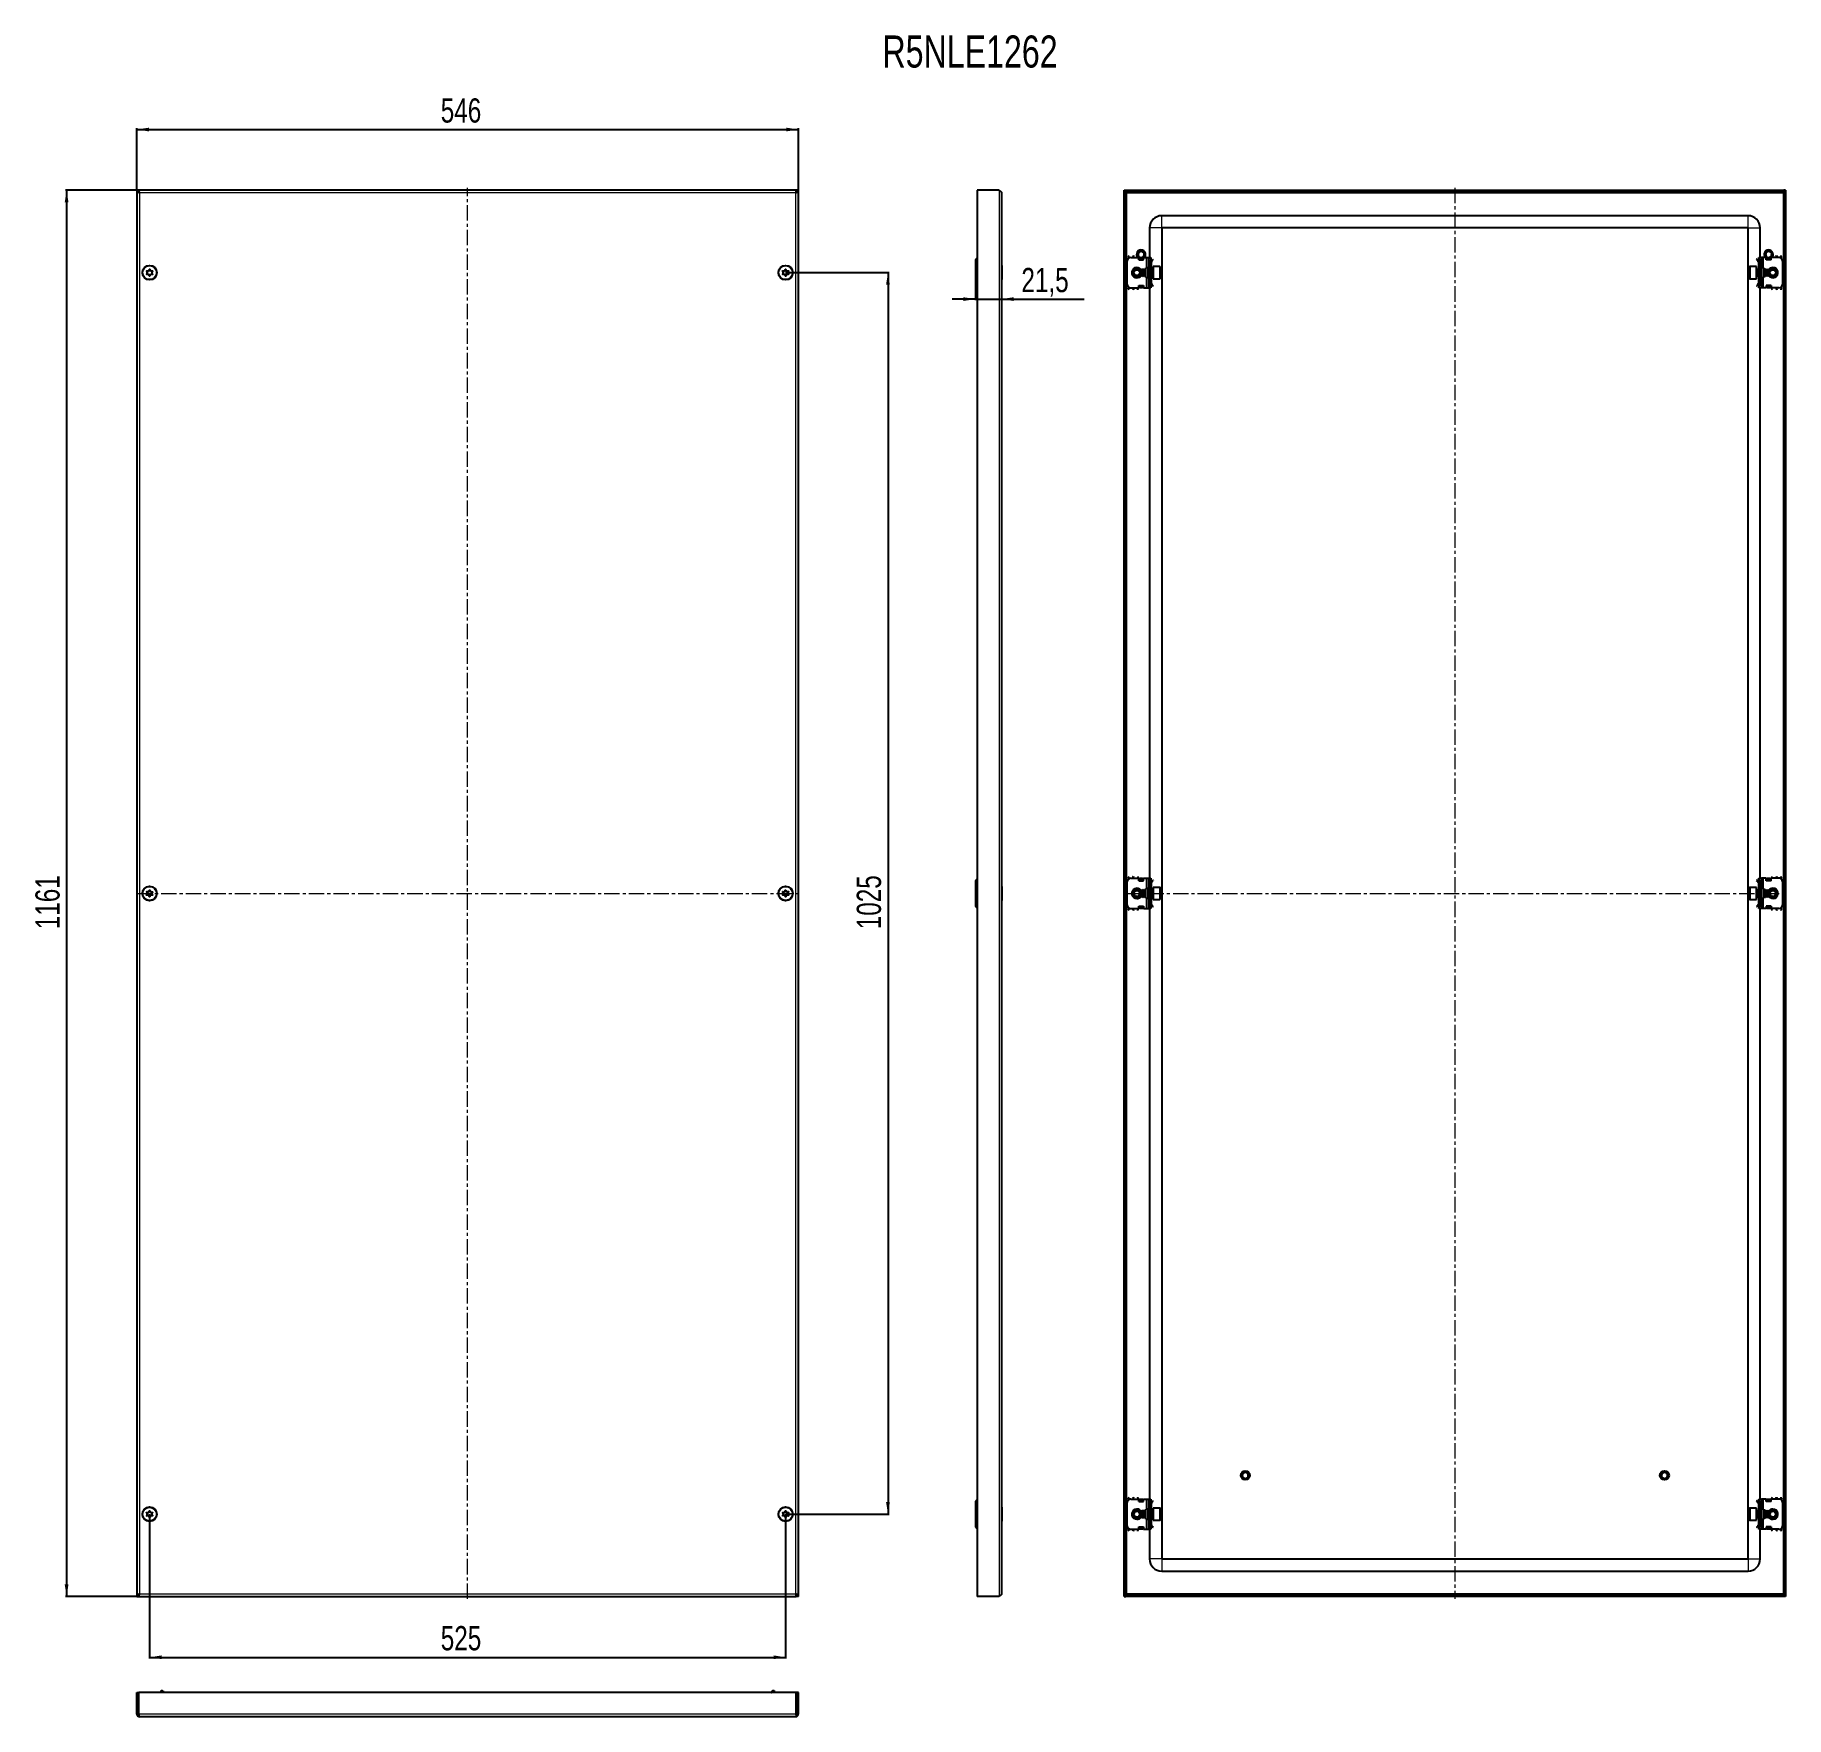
# Model space of a CAD drawing. Header units: millimetres. Extents: x -362 to 1083, y -390 to 999.
import ezdxf

# ---------------------------------------------------------------- set-up
doc = ezdxf.new("R2010")
doc.units = ezdxf.units.MM
doc.linetypes.add('CENTERX2', pattern=[20.32, 12.7, -2.54, 2.54, -2.54])
doc.layers.add('FORMAT', color=7, linetype='Continuous')
doc.styles.add('SLDTEXTSTYLE0', font='TXT', dxfattribs={"width": 0.75})
doc.dimstyles.new('SLDDIMSTYLE0', dxfattribs={"dimtxt": 20, "dimasz": 10, "dimexe": 0, "dimexo": 0.0625, "dimgap": 5, "dimtad": 2, "dimdec": 1, "dimrnd": 1e-09, "dimzin": 12, "dimdsep": 46, "dimtxsty": 'SLDTEXTSTYLE0', "dimsah": 1, "dimcen": 0.09, "dimadec": 0, "dimazin": 3, "dimtfac": 1, "dimtofl": 0, "dimtmove": 0, "dimatfit": 3, "dimfxl": 0, "dimfrac": 2, "dimtolj": 1, "dimtzin": 12, "dimarcsym": 0})
doc.dimstyles.new('SLDDIMSTYLE1', dxfattribs={"dimtxt": 20, "dimasz": 10, "dimexe": 0, "dimexo": 0.0625, "dimgap": 5, "dimtad": 2, "dimdec": 1, "dimrnd": 1e-09, "dimzin": 12, "dimdsep": 46, "dimtxsty": 'SLDTEXTSTYLE0', "dimsah": 1, "dimcen": 0.09, "dimadec": 0, "dimazin": 3, "dimtfac": 1, "dimtmove": 0, "dimatfit": 0, "dimfxl": 0, "dimfrac": 2, "dimtolj": 1, "dimtzin": 12, "dimarcsym": 0})

msp = doc.modelspace()

# ---------------------------------------------------------------- texts
at = {"layer": 'FORMAT', "insert": (337.41, 998.4), "char_height": 26.458, "attachment_point": 1, "style": 'SLDTEXTSTYLE0'}
msp.add_mtext('R5NLE1262', dxfattribs=at)

# ---------------------------------------------------------------- blocks, each defined once
blk = doc.blocks.new('_D')
at = {"layer": 'FORMAT'}
for p, q in [((-278, 870.6), (-278, 921.8)), ((-278, 920.8), (268, 920.8)), ((268, 870.6), (268, 921.8))]:
    blk.add_line(p, q, dxfattribs=at)
for points in [[(-278, 920.8), (-268, 919.2), (-268, 922.3)], [(268, 920.8), (258, 922.3), (258, 919.2)]]:
    blk.add_solid(points, dxfattribs=at)
at = {"layer": 'FORMAT', "insert": (-27.2, 946.5), "char_height": 20, "attachment_point": 1, "style": 'SLDTEXTSTYLE0'}
blk.add_mtext('546', dxfattribs=at)
blk = doc.blocks.new('_D_1')
at = {"layer": 'FORMAT'}
for p, q in [((-276.3, 870.6), (-337, 870.6)), ((-336, 870.6), (-336, -290.4)), ((-276.3, -290.4), (-337, -290.4))]:
    blk.add_line(p, q, dxfattribs=at)
for points in [[(-336, 870.6), (-337.6, 860.6), (-334.5, 860.6)], [(-336, -290.4), (-334.5, -280.4), (-337.6, -280.4)]]:
    blk.add_solid(points, dxfattribs=at)
at = {"layer": 'FORMAT', "insert": (-361.8, 260.5), "char_height": 20, "attachment_point": 1, "rotation": 90, "style": 'SLDTEXTSTYLE0'}
blk.add_mtext('1161', dxfattribs=at)
blk = doc.blocks.new('_D_2')
at = {"layer": 'FORMAT'}
for p, q in [((257.5, 802.6), (343, 802.6)), ((342, 802.6), (342, -222.4)), ((257.5, -222.4), (343, -222.4))]:
    blk.add_line(p, q, dxfattribs=at)
for points in [[(342, 802.6), (340.4, 792.6), (343.5, 792.6)], [(342, -222.4), (343.5, -212.4), (340.4, -212.4)]]:
    blk.add_solid(points, dxfattribs=at)
at = {"layer": 'FORMAT', "insert": (316.2, 260.5), "char_height": 20, "attachment_point": 1, "rotation": 90, "style": 'SLDTEXTSTYLE0'}
blk.add_mtext('1025', dxfattribs=at)
blk = doc.blocks.new('_D_3')
at = {"layer": 'FORMAT'}
for p, q in [((-267.5, -222.4), (-267.5, -341.6)), ((257.5, -222.4), (257.5, -341.6)), ((-267.5, -340.6), (257.5, -340.6))]:
    blk.add_line(p, q, dxfattribs=at)
for points in [[(-267.5, -340.6), (-257.5, -342.1), (-257.5, -339)], [(257.5, -340.6), (247.5, -339), (247.5, -342.1)]]:
    blk.add_solid(points, dxfattribs=at)
at = {"layer": 'FORMAT', "insert": (-27.2, -314.8), "char_height": 20, "attachment_point": 1, "style": 'SLDTEXTSTYLE0'}
blk.add_mtext('525', dxfattribs=at)
blk = doc.blocks.new('_D_4')
at = {"layer": 'FORMAT'}
for p, q in [((414.2, 780.8), (395, 780.8)), ((414.2, 793.1), (414.2, 779.8)), ((414.2, 780.8), (435.7, 780.8)), ((435.7, 780.8), (503.8, 780.8))]:
    blk.add_line(p, q, dxfattribs=at)
for points in [[(414.2, 780.8), (404.2, 782.3), (404.2, 779.2)], [(435.7, 780.8), (445.7, 779.2), (445.7, 782.3)]]:
    blk.add_solid(points, dxfattribs=at)
at = {"layer": 'FORMAT', "insert": (452.1, 806.5), "char_height": 20, "attachment_point": 1, "style": 'SLDTEXTSTYLE0'}
blk.add_mtext('21,5', dxfattribs=at)

# ---------------------------------------------------------------- dimensions: what is measured, and where the dimension line sits
at = {"layer": 'FORMAT'}
for base, p1, p2, dimstyle, picture, middle in [((267.98, 920.77), (-278.02, 870.6), (267.98, 870.6), 'SLDDIMSTYLE0', '_D', (-5.02, 920.77)), ((435.72, 780.77), (414.22, 793.1), (435.72, 868.5), 'SLDDIMSTYLE1', '_D_4', (477.98, 780.77)), ((257.48, -340.57), (-267.52, -222.4), (257.48, -222.4), 'SLDDIMSTYLE0', '_D_3', (-5.02, -340.57))]:
    dim = msp.add_linear_dim(base=base, p1=p1, p2=p2, dimstyle=dimstyle, dxfattribs=at)
    dim.commit()
    dim.dimension.update_dxf_attribs({"geometry": picture, "text_midpoint": middle, "dimtype": 160})
for base, p1, p2, picture, middle in [((-336.03, -290.4), (-276.32, 870.6), (-276.32, -290.4), '_D_1', (-336.03, 290.1)), ((341.98, -222.4), (257.48, 802.6), (257.48, -222.4), '_D_2', (341.98, 290.1))]:
    dim = msp.add_linear_dim(base=base, p1=p1, p2=p2, angle=90, dimstyle='SLDDIMSTYLE0', dxfattribs=at)
    dim.commit()
    dim.dimension.update_dxf_attribs({"geometry": picture, "text_midpoint": middle, "dimtype": 160})

# ---------------------------------------------------------------- linework, layer by layer
at = {"color": 7, "linetype": 'Continuous', "lineweight": 25}
for p, q in [((-278.02, 870.6), (-278.02, -290.4)), ((-278.02, 870.6), (-276.52, 870.6)), ((266.28, 870.6), (-276.32, 870.6)), ((-276.32, 869.48), (-276.32, 870.6)), ((266.28, 870.6), (266.28, 869.49)), ((267.98, 870.6), (266.48, 870.6)), ((267.98, -290.4), (267.98, 870.6)), ((415.72, 870.6), (415.72, -290.4)), ((433.62, 870.6), (415.72, 870.6)), ((435.72, 868.5), (435.72, -288.3)), ((536.93, -290.4), (536.93, 870.6)), ((536.93, 870.6), (538.43, 870.6)), ((538.43, -290.4), (538.43, 870.6)), ((538.63, 869.1), (538.63, 870.6)), ((538.63, 870.6), (1081.23, 870.6)), ((538.63, 869.1), (1081.23, 869.1)), ((1081.07, 869.1), (1080.83, 868.5)), ((1081.23, 869.1), (1081.23, 870.6)), ((1082.93, 870.6), (1081.43, 870.6)), ((1081.43, 870.6), (1081.43, -290.4)), ((1082.93, 870.6), (1082.93, -290.4)), ((557.93, 839.6), (557.93, 815.1)), ((1051.93, 849.6), (567.93, 849.6)), ((567.93, 839.6), (567.93, -259.4)), ((1051.93, 839.6), (567.93, 839.6)), ((1051.93, -259.4), (1051.93, 839.6)), ((1061.93, 815.1), (1061.93, 839.6)), ((414.22, 812.1), (414.22, 793.1)), ((539.43, 793.1), (539.43, 812.1)), ((540.43, 815.35), (540.43, 814.34)), ((542.43, 815.1), (548.93, 815.1)), ((547.93, 817.69), (547.96, 817.95)), ((547.93, 817.49), (547.96, 817.73)), ((547.93, 817.69), (547.93, 817.64)), ((547.93, 817.49), (547.93, 817.44)), ((547.94, 817.9), (547.94, 817.85)), ((547.95, 817.29), (547.95, 817.24)), ((547.97, 818.11), (547.96, 818.06)), ((547.97, 817.1), (547.98, 817.05)), ((548.01, 818.3), (548, 818.26)), ((548.01, 818.3), (548.09, 818.54)), ((548.01, 816.92), (548.02, 816.87)), ((548.06, 818.49), (548.05, 818.45)), ((548.06, 816.74), (548.07, 816.69)), ((548.11, 816.56), (548.12, 816.55)), ((548.64, 819.52), (549.17, 820.03)), ((548.7, 815.59), (548.73, 815.56)), ((548.74, 819.65), (549.02, 819.92)), ((548.85, 819.77), (548.82, 819.74)), ((548.84, 815.45), (548.87, 815.42)), ((548.93, 813.1), (548.93, 815.1)), ((549.13, 814.31), (548.93, 814.43)), ((548.93, 813.1), (552.93, 813.1)), ((549.15, 815.19), (548.94, 815.37)), ((548.99, 815.31), (549.03, 815.28)), ((549.13, 813.1), (549.13, 814.31)), ((549.15, 815.19), (549.19, 815.16)), ((549.18, 814.72), (549.52, 814.96)), ((549.68, 814.72), (549.18, 814.37)), ((549.18, 814.37), (549.18, 814.72)), ((549.18, 813.45), (549.18, 814.37)), ((549.18, 813.1), (549.18, 813.45)), ((549.31, 820.12), (549.51, 820.24)), ((549.32, 815.07), (549.36, 815.04)), ((549.5, 814.96), (549.36, 815.08)), ((549.48, 820.23), (549.44, 820.2)), ((549.48, 820.16), (549.44, 820.2)), ((549.48, 820.23), (549.71, 820.31)), ((549.5, 814.96), (549.54, 814.94)), ((549.66, 820.32), (549.62, 820.3)), ((549.68, 814.72), (550.08, 814.72)), ((549.86, 820.4), (549.81, 820.38)), ((549.85, 814.8), (549.9, 814.78)), ((549.86, 820.4), (550.08, 820.47)), ((550.05, 820.47), (550, 820.45)), ((550.03, 814.74), (550.07, 814.72)), ((550.24, 820.52), (550.19, 820.51)), ((550.21, 814.69), (550.25, 814.68)), ((551.13, 820.59), (550.38, 820.52)), ((551.38, 814.64), (551.2, 814.61)), ((551.53, 814.66), (551.57, 814.67)), ((551.91, 814.76), (551.72, 814.72)), ((551.77, 814.72), (552.18, 814.72)), ((552.68, 814.37), (552.18, 814.72)), ((552.47, 815.02), (552.2, 814.9)), ((552.27, 815.01), (552.68, 814.72)), ((552.62, 820.08), (552.58, 820.1)), ((552.68, 814.72), (552.68, 814.37)), ((552.93, 814.43), (552.68, 814.28)), ((552.68, 814.37), (552.68, 813.45)), ((552.68, 813.45), (552.68, 813.1)), ((552.79, 819.95), (552.75, 819.98)), ((552.95, 819.82), (552.91, 819.85)), ((552.93, 813.1), (552.93, 815.1)), ((552.93, 815.1), (555.43, 815.1)), ((553.2, 815.63), (553.03, 815.51)), ((553.09, 819.68), (553.06, 819.71)), ((553.09, 819.68), (553.21, 819.55)), ((553.2, 819.56), (553.19, 819.58)), ((553.22, 818.47), (553.39, 818.06)), ((553.7, 816.48), (553.6, 816.3)), ((553.71, 816.48), (553.61, 816.3)), ((553.76, 816.62), (553.78, 816.66)), ((553.82, 816.8), (553.83, 816.85)), ((553.92, 817.4), (553.86, 817.09)), ((553.87, 816.99), (553.88, 817.04)), ((553.9, 817.2), (553.91, 817.25)), ((553.92, 817.4), (553.93, 817.45)), ((553.93, 817.6), (553.93, 817.6)), ((555.43, 815.1), (556.93, 815.1)), ((556.93, 815.1), (558.93, 815.1)), ((556.93, 812.1), (556.93, 815.1)), ((556.93, 793.1), (556.93, 812.1)), ((557.93, 793.1), (557.93, 812.1)), ((558.93, 815.1), (558.93, 814.34)), ((558.93, 814.34), (558.93, 790.86)), ((558.93, 814.01), (559.14, 813.81)), ((559.43, 811.35), (558.93, 811.35)), ((558.93, 807.85), (558.93, 811.35)), ((559.43, 813.1), (559.43, 812.64)), ((559.43, 807.85), (559.43, 811.35)), ((559.51, 812.76), (560.49, 813.74)), ((559.87, 812.41), (559.51, 812.76)), ((559.87, 812.41), (560.84, 813.39)), ((560.49, 813.74), (560.84, 813.39)), ((1059.37, 813.74), (1059.01, 813.39)), ((1059.99, 812.41), (1059.01, 813.39)), ((1060.34, 812.76), (1059.37, 813.74)), ((1059.99, 812.41), (1060.34, 812.76)), ((1060.43, 813.1), (1060.43, 812.71)), ((1060.43, 811.35), (1060.93, 811.35)), ((1060.43, 811.35), (1060.43, 807.85)), ((1060.72, 813.81), (1060.93, 814.01)), ((1060.93, 815.1), (1062.93, 815.1)), ((1060.93, 814.34), (1060.93, 815.1)), ((1060.93, 790.86), (1060.93, 814.34)), ((1060.93, 811.35), (1060.93, 807.85)), ((1061.93, 812.1), (1061.93, 793.1)), ((1062.93, 815.1), (1062.93, 812.1)), ((1064.43, 815.1), (1062.93, 815.1)), ((1062.93, 812.1), (1062.93, 793.1)), ((1066.93, 815.1), (1064.43, 815.1)), ((1065.93, 817.69), (1065.96, 817.95)), ((1065.93, 817.49), (1065.96, 817.73)), ((1065.93, 817.69), (1065.93, 817.64)), ((1065.93, 817.49), (1065.93, 817.44)), ((1065.94, 817.9), (1065.94, 817.85)), ((1065.95, 817.29), (1065.95, 817.24)), ((1065.97, 818.11), (1065.96, 818.06)), ((1065.97, 817.1), (1065.98, 817.05)), ((1066.01, 818.3), (1066, 818.26)), ((1066.01, 818.3), (1066.09, 818.54)), ((1066.01, 816.92), (1066.02, 816.87)), ((1066.06, 818.49), (1066.05, 818.45)), ((1066.06, 816.74), (1066.07, 816.69)), ((1066.11, 816.56), (1066.12, 816.55)), ((1066.64, 819.52), (1067.17, 820.03)), ((1066.7, 815.59), (1066.73, 815.56)), ((1066.74, 819.65), (1067.02, 819.92)), ((1066.85, 819.77), (1066.82, 819.74)), ((1066.84, 815.45), (1066.87, 815.42)), ((1066.85, 819.77), (1067.01, 819.9)), ((1066.93, 813.1), (1066.93, 815.1)), ((1067.18, 814.28), (1066.93, 814.43)), ((1070.93, 813.1), (1066.93, 813.1)), ((1067.15, 815.19), (1066.94, 815.37)), ((1066.99, 815.31), (1067.03, 815.28)), ((1067.15, 815.19), (1067.19, 815.16)), ((1067.18, 814.72), (1067.52, 814.96)), ((1067.68, 814.72), (1067.18, 814.37)), ((1067.18, 814.37), (1067.18, 814.72)), ((1067.18, 813.45), (1067.18, 814.37)), ((1067.18, 813.1), (1067.18, 813.45)), ((1067.31, 820.12), (1067.51, 820.24)), ((1067.32, 815.07), (1067.36, 815.04)), ((1067.5, 814.96), (1067.36, 815.08)), ((1067.48, 820.23), (1067.44, 820.2)), ((1067.48, 820.16), (1067.44, 820.2)), ((1067.48, 820.23), (1067.71, 820.31)), ((1067.5, 814.96), (1067.54, 814.94)), ((1067.66, 820.32), (1067.62, 820.3)), ((1067.68, 814.72), (1068.08, 814.72)), ((1067.86, 820.4), (1067.81, 820.38)), ((1067.85, 814.8), (1067.9, 814.78)), ((1067.86, 820.4), (1068.08, 820.47)), ((1068.05, 820.47), (1068, 820.45)), ((1068.03, 814.74), (1068.07, 814.72)), ((1068.24, 820.52), (1068.19, 820.51)), ((1068.21, 814.69), (1068.25, 814.68)), ((1069.13, 820.59), (1068.38, 820.52)), ((1069.38, 814.64), (1069.2, 814.61)), ((1069.53, 814.66), (1069.57, 814.67)), ((1069.91, 814.76), (1069.72, 814.72)), ((1069.77, 814.72), (1070.18, 814.72)), ((1070.68, 814.37), (1070.18, 814.72)), ((1070.47, 815.02), (1070.2, 814.9)), ((1070.27, 815.01), (1070.68, 814.72)), ((1070.62, 820.08), (1070.58, 820.1)), ((1070.79, 815.25), (1070.61, 815.16)), ((1070.68, 814.72), (1070.68, 814.37)), ((1070.68, 814.37), (1070.68, 813.45)), ((1070.68, 813.45), (1070.68, 813.1)), ((1070.93, 814.43), (1070.73, 814.31)), ((1070.73, 814.31), (1070.73, 813.1)), ((1070.79, 819.95), (1070.75, 819.98)), ((1070.95, 819.82), (1070.91, 819.85)), ((1070.93, 813.1), (1070.93, 815.1)), ((1077.43, 815.1), (1070.93, 815.1)), ((1071.2, 815.63), (1071.03, 815.51)), ((1071.17, 815.67), (1071.05, 815.48)), ((1071.09, 819.68), (1071.06, 819.71)), ((1071.09, 819.68), (1071.21, 819.55)), ((1071.2, 819.56), (1071.19, 819.58)), ((1071.22, 818.47), (1071.39, 818.06)), ((1071.71, 816.48), (1071.61, 816.3)), ((1071.76, 816.62), (1071.78, 816.66)), ((1071.82, 816.8), (1071.83, 816.85)), ((1071.92, 817.4), (1071.86, 817.09)), ((1071.87, 816.99), (1071.88, 817.04)), ((1071.9, 817.2), (1071.91, 817.25)), ((1071.92, 817.4), (1071.93, 817.45)), ((1071.93, 817.6), (1071.93, 817.6)), ((1079.43, 814.34), (1079.43, 815.35)), ((1080.43, 812.1), (1080.43, 793.1)), ((435.98, 808.39), (435.72, 808.39)), ((435.72, 796.82), (435.98, 796.82)), ((435.98, 808.39), (435.98, 807.67)), ((435.98, 807.67), (435.98, 796.82)), ((551.48, 805.6), (550.93, 805.05)), ((550.93, 805.05), (550.93, 801.28)), ((550.93, 801.28), (550.93, 800.15)), ((550.93, 800.15), (551.48, 799.6)), ((551.54, 805.6), (551.48, 805.6)), ((551.48, 805.6), (551.48, 800.98)), ((551.48, 800.98), (551.48, 799.6)), ((551.48, 799.6), (551.54, 799.6)), ((551.93, 805.05), (551.54, 805.6)), ((551.54, 805.6), (551.54, 805.13)), ((551.54, 805.13), (551.54, 799.6)), ((551.54, 799.6), (551.93, 800.15)), ((552.32, 805.6), (551.93, 805.05)), ((551.93, 805.05), (551.93, 804.66)), ((551.93, 804.66), (551.93, 800.15)), ((551.93, 800.15), (552.32, 799.6)), ((552.54, 805.6), (552.32, 805.6)), ((552.32, 805.6), (552.32, 805.13)), ((552.32, 805.13), (552.32, 799.6)), ((552.32, 799.6), (552.54, 799.6)), ((552.93, 805.05), (552.54, 805.6)), ((552.54, 805.6), (552.54, 805.13)), ((552.54, 805.13), (552.54, 799.6)), ((552.54, 799.6), (552.93, 800.15)), ((553.32, 805.6), (552.93, 805.05)), ((552.93, 805.05), (552.93, 804.66)), ((552.93, 804.66), (552.93, 800.15)), ((552.93, 800.15), (553.32, 799.6)), ((553.54, 805.6), (553.32, 805.6)), ((553.32, 805.6), (553.32, 805.13)), ((553.32, 805.13), (553.32, 799.6)), ((553.32, 799.6), (553.54, 799.6)), ((553.93, 805.05), (553.54, 805.6)), ((553.54, 805.6), (553.54, 805.13)), ((553.54, 805.13), (553.54, 799.6)), ((553.54, 799.6), (553.93, 800.15)), ((554.32, 805.6), (553.93, 805.05)), ((553.93, 805.05), (553.93, 804.66)), ((553.93, 804.66), (553.93, 800.15)), ((553.93, 800.15), (554.32, 799.6)), ((554.54, 805.6), (554.32, 805.6)), ((554.32, 805.6), (554.32, 805.13)), ((554.32, 805.13), (554.32, 799.6)), ((554.32, 799.6), (554.54, 799.6)), ((554.93, 805.05), (554.54, 805.6)), ((554.54, 805.6), (554.54, 805.13)), ((554.54, 805.13), (554.54, 799.6)), ((554.54, 799.6), (554.93, 800.15)), ((556.43, 806.6), (554.93, 806.6)), ((554.93, 798.6), (554.93, 806.6)), ((554.93, 798.6), (556.43, 798.6)), ((559.43, 807.85), (558.93, 807.85)), ((559.32, 805.6), (558.93, 805.05)), ((558.93, 800.15), (559.32, 799.6)), ((558.93, 797.35), (559.43, 797.35)), ((558.93, 793.85), (558.93, 797.35)), ((559.54, 805.6), (559.32, 805.6)), ((559.32, 805.6), (559.32, 805.13)), ((559.32, 805.13), (559.32, 799.6)), ((559.32, 799.6), (559.54, 799.6)), ((559.43, 805.6), (559.43, 807.85)), ((559.43, 797.35), (559.43, 799.6)), ((559.43, 793.85), (559.43, 797.35)), ((559.93, 805.05), (559.54, 805.6)), ((559.54, 805.6), (559.54, 805.13)), ((559.54, 805.13), (559.54, 799.6)), ((559.54, 799.6), (559.93, 800.15)), ((560.32, 805.6), (559.93, 805.05)), ((559.93, 805.05), (559.93, 804.66)), ((559.93, 804.66), (559.93, 800.15)), ((559.93, 800.15), (560.32, 799.6)), ((560.68, 805.6), (560.32, 805.6)), ((560.32, 805.6), (560.32, 805.13)), ((560.32, 805.13), (560.32, 799.6)), ((560.32, 799.6), (560.68, 799.6)), ((566.33, 807.6), (560.93, 807.6)), ((560.93, 807.6), (560.93, 799.91)), ((560.93, 799.91), (560.93, 797.6)), ((560.93, 797.6), (566.33, 797.6)), ((566.93, 807), (566.93, 800.23)), ((566.93, 800.23), (566.93, 798.2)), ((1052.93, 798.2), (1052.93, 807)), ((1058.93, 807.6), (1053.53, 807.6)), ((1053.53, 797.6), (1058.93, 797.6)), ((1058.93, 797.6), (1058.93, 807.6)), ((1059.54, 805.6), (1059.18, 805.6)), ((1059.18, 799.6), (1059.54, 799.6)), ((1059.93, 805.05), (1059.54, 805.6)), ((1059.54, 805.13), (1059.54, 805.6)), ((1059.54, 799.6), (1059.54, 805.13)), ((1059.54, 799.6), (1059.93, 800.15)), ((1060.32, 805.6), (1059.93, 805.05)), ((1059.93, 804.66), (1059.93, 805.05)), ((1059.93, 800.15), (1059.93, 804.66)), ((1059.93, 800.15), (1060.32, 799.6)), ((1060.54, 805.6), (1060.32, 805.6)), ((1060.32, 805.13), (1060.32, 805.6)), ((1060.32, 799.6), (1060.32, 805.13)), ((1060.32, 799.6), (1060.54, 799.6)), ((1060.93, 807.85), (1060.43, 807.85)), ((1060.43, 807.85), (1060.43, 805.6)), ((1060.43, 799.6), (1060.43, 797.35)), ((1060.43, 797.35), (1060.93, 797.35)), ((1060.43, 797.35), (1060.43, 793.85)), ((1060.93, 805.05), (1060.54, 805.6)), ((1060.54, 805.13), (1060.54, 805.6)), ((1060.54, 799.6), (1060.54, 805.13)), ((1060.54, 799.6), (1060.93, 800.15)), ((1060.93, 797.35), (1060.93, 793.85)), ((1064.93, 806.6), (1063.43, 806.6)), ((1063.43, 798.6), (1064.93, 798.6)), ((1064.93, 806.6), (1064.93, 798.6)), ((1065.32, 805.6), (1064.93, 805.05)), ((1064.93, 800.15), (1065.32, 799.6)), ((1065.54, 805.6), (1065.32, 805.6)), ((1065.32, 805.13), (1065.32, 805.6)), ((1065.32, 799.6), (1065.32, 805.13)), ((1065.32, 799.6), (1065.54, 799.6)), ((1065.93, 805.05), (1065.54, 805.6)), ((1065.54, 805.13), (1065.54, 805.6)), ((1065.54, 799.6), (1065.54, 805.13)), ((1065.54, 799.6), (1065.93, 800.15)), ((1066.32, 805.6), (1065.93, 805.05)), ((1065.93, 804.66), (1065.93, 805.05)), ((1065.93, 800.15), (1065.93, 804.66)), ((1065.93, 800.15), (1066.32, 799.6)), ((1066.54, 805.6), (1066.32, 805.6)), ((1066.32, 805.13), (1066.32, 805.6)), ((1066.32, 799.6), (1066.32, 805.13)), ((1066.32, 799.6), (1066.54, 799.6)), ((1066.93, 805.05), (1066.54, 805.6)), ((1066.54, 805.13), (1066.54, 805.6)), ((1066.54, 799.6), (1066.54, 805.13)), ((1066.54, 799.6), (1066.93, 800.15)), ((1067.32, 805.6), (1066.93, 805.05)), ((1066.93, 804.66), (1066.93, 805.05)), ((1066.93, 800.15), (1066.93, 804.66)), ((1066.93, 800.15), (1067.32, 799.6)), ((1067.54, 805.6), (1067.32, 805.6)), ((1067.32, 805.13), (1067.32, 805.6)), ((1067.32, 799.6), (1067.32, 805.13)), ((1067.32, 799.6), (1067.54, 799.6)), ((1067.93, 805.05), (1067.54, 805.6)), ((1067.54, 805.13), (1067.54, 805.6)), ((1067.54, 799.6), (1067.54, 805.13)), ((1067.54, 799.6), (1067.93, 800.15)), ((1068.32, 805.6), (1067.93, 805.05)), ((1067.93, 804.66), (1067.93, 805.05)), ((1067.93, 800.15), (1067.93, 804.66)), ((1067.93, 800.15), (1068.32, 799.6)), ((1068.37, 805.6), (1068.32, 805.6)), ((1068.32, 805.13), (1068.32, 805.6)), ((1068.32, 799.6), (1068.32, 805.13)), ((1068.32, 799.6), (1068.37, 799.6)), ((1068.93, 805.05), (1068.37, 805.6)), ((1068.37, 799.6), (1068.37, 805.6)), ((1068.37, 799.6), (1068.93, 800.15)), ((1068.93, 800.15), (1068.93, 805.05)), ((540.43, 790.86), (540.43, 789.85)), ((542.43, 790.1), (548.93, 790.1)), ((548.43, 790.1), (548.43, 789.85)), ((548.93, 792.1), (548.93, 790.1)), ((548.93, 792.1), (552.93, 792.1)), ((548.93, 790.22), (549.13, 790.22)), ((549.13, 790.22), (549.13, 792.1)), ((549.18, 791.75), (549.18, 792.1)), ((549.18, 790.83), (549.18, 791.75)), ((549.18, 790.83), (549.68, 790.48)), ((549.18, 790.48), (549.18, 790.83)), ((549.68, 790.13), (549.18, 790.48)), ((552.18, 790.48), (549.68, 790.48)), ((549.68, 790.48), (549.68, 790.13)), ((552.18, 790.13), (549.68, 790.13)), ((552.18, 790.48), (552.68, 790.83)), ((552.18, 790.13), (552.18, 790.48)), ((552.68, 790.48), (552.18, 790.13)), ((552.68, 792.1), (552.68, 791.75)), ((552.68, 791.75), (552.68, 790.83)), ((552.68, 790.83), (552.68, 790.48)), ((552.93, 792.1), (552.93, 790.1)), ((552.93, 790.1), (555.43, 790.1)), ((555.43, 790.1), (556.93, 790.1)), ((556.93, 790.1), (556.93, 793.1)), ((558.93, 790.1), (556.93, 790.1)), ((557.93, 790.1), (557.93, 302.6)), ((559.43, 793.85), (558.93, 793.85)), ((559.14, 791.39), (558.93, 791.19)), ((558.93, 790.86), (558.93, 790.1)), ((559.43, 792.1), (559.43, 792.49)), ((559.87, 792.79), (559.51, 792.44)), ((559.51, 792.44), (560.49, 791.46)), ((559.87, 792.79), (560.84, 791.81)), ((560.49, 791.46), (560.84, 791.81)), ((1059.99, 792.79), (1059.01, 791.81)), ((1059.37, 791.46), (1059.01, 791.81)), ((1060.34, 792.44), (1059.37, 791.46)), ((1059.99, 792.79), (1060.34, 792.44)), ((1060.43, 793.85), (1060.93, 793.85)), ((1060.43, 792.1), (1060.43, 792.56)), ((1060.93, 791.19), (1060.72, 791.39)), ((1060.93, 790.1), (1060.93, 790.86)), ((1062.93, 790.1), (1060.93, 790.1)), ((1061.93, 302.6), (1061.93, 790.1)), ((1062.93, 793.1), (1062.93, 790.1)), ((1064.43, 790.1), (1062.93, 790.1)), ((1066.93, 790.1), (1064.43, 790.1)), ((1070.93, 792.1), (1066.93, 792.1)), ((1066.93, 792.1), (1066.93, 790.1)), ((1067.18, 791.75), (1067.18, 792.1)), ((1067.18, 790.83), (1067.18, 791.75)), ((1067.18, 790.83), (1067.68, 790.48)), ((1067.18, 790.48), (1067.18, 790.83)), ((1067.68, 790.13), (1067.18, 790.48)), ((1070.18, 790.48), (1067.68, 790.48)), ((1067.68, 790.48), (1067.68, 790.13)), ((1070.18, 790.13), (1067.68, 790.13)), ((1070.18, 790.48), (1070.68, 790.83)), ((1070.18, 790.13), (1070.18, 790.48)), ((1070.68, 790.48), (1070.18, 790.13)), ((1070.68, 792.1), (1070.68, 791.75)), ((1070.68, 791.75), (1070.68, 790.83)), ((1070.68, 790.83), (1070.68, 790.48)), ((1070.73, 792.1), (1070.73, 790.22)), ((1070.73, 790.22), (1070.93, 790.22)), ((1070.93, 792.1), (1070.93, 790.1)), ((1077.43, 790.1), (1070.93, 790.1)), ((1071.43, 789.85), (1071.43, 790.1)), ((1079.43, 789.85), (1079.43, 790.86)), ((414.22, 299.6), (414.22, 280.6)), ((435.98, 295.89), (435.72, 295.89)), ((435.98, 295.89), (435.98, 295.17)), ((435.98, 295.17), (435.98, 284.32)), ((539.43, 280.6), (539.43, 299.6)), ((540.43, 302.85), (540.43, 301.84)), ((542.43, 302.6), (548.93, 302.6)), ((548.43, 302.85), (548.43, 302.6)), ((548.93, 300.6), (548.93, 302.6)), ((549.13, 302.48), (548.93, 302.48)), ((548.93, 300.6), (552.93, 300.6)), ((549.13, 300.6), (549.13, 302.48)), ((549.18, 302.22), (549.68, 302.58)), ((549.68, 302.22), (549.18, 301.87)), ((549.18, 301.87), (549.18, 302.22)), ((549.18, 300.95), (549.18, 301.87)), ((549.18, 300.6), (549.18, 300.95)), ((549.68, 302.58), (549.68, 302.22)), ((549.68, 302.58), (552.18, 302.58)), ((549.68, 302.22), (552.18, 302.22)), ((551.48, 293.1), (550.93, 292.55)), ((550.93, 292.55), (550.93, 288.78)), ((551.54, 293.1), (551.48, 293.1)), ((551.48, 293.1), (551.48, 288.48)), ((551.93, 292.55), (551.54, 293.1)), ((551.54, 293.1), (551.54, 292.63)), ((551.54, 292.63), (551.54, 287.1)), ((552.32, 293.1), (551.93, 292.55)), ((551.93, 292.55), (551.93, 292.16)), ((551.93, 292.16), (551.93, 287.65)), ((552.18, 302.22), (552.18, 302.58)), ((552.18, 302.58), (552.68, 302.22)), ((552.68, 301.87), (552.18, 302.22)), ((552.54, 293.1), (552.32, 293.1)), ((552.32, 293.1), (552.32, 292.63)), ((552.32, 292.63), (552.32, 287.1)), ((552.93, 292.55), (552.54, 293.1)), ((552.54, 293.1), (552.54, 292.63)), ((552.54, 292.63), (552.54, 287.1)), ((552.68, 302.22), (552.68, 301.87)), ((552.68, 301.87), (552.68, 300.95)), ((552.68, 300.95), (552.68, 300.6)), ((552.93, 300.6), (552.93, 302.6)), ((552.93, 302.6), (555.43, 302.6)), ((553.32, 293.1), (552.93, 292.55)), ((552.93, 292.55), (552.93, 292.16)), ((552.93, 292.16), (552.93, 287.65)), ((553.54, 293.1), (553.32, 293.1)), ((553.32, 293.1), (553.32, 292.63)), ((553.32, 292.63), (553.32, 287.1)), ((553.93, 292.55), (553.54, 293.1)), ((553.54, 293.1), (553.54, 292.63)), ((553.54, 292.63), (553.54, 287.1)), ((554.32, 293.1), (553.93, 292.55)), ((553.93, 292.55), (553.93, 292.16)), ((553.93, 292.16), (553.93, 287.65)), ((554.54, 293.1), (554.32, 293.1)), ((554.32, 293.1), (554.32, 292.63)), ((554.32, 292.63), (554.32, 287.1)), ((554.93, 292.55), (554.54, 293.1)), ((554.54, 293.1), (554.54, 292.63)), ((554.54, 292.63), (554.54, 287.1)), ((556.43, 294.1), (554.93, 294.1)), ((554.93, 286.1), (554.93, 294.1)), ((555.43, 302.6), (556.93, 302.6)), ((556.93, 302.6), (558.93, 302.6)), ((556.93, 299.6), (556.93, 302.6)), ((556.93, 280.6), (556.93, 299.6)), ((557.93, 280.6), (557.93, 299.6)), ((558.93, 302.6), (558.93, 301.84)), ((558.93, 301.84), (558.93, 278.36)), ((558.93, 301.51), (559.14, 301.31)), ((559.43, 298.85), (558.93, 298.85)), ((558.93, 295.35), (558.93, 298.85)), ((559.43, 295.35), (558.93, 295.35)), ((559.32, 293.1), (558.93, 292.55)), ((559.54, 293.1), (559.32, 293.1)), ((559.32, 293.1), (559.32, 292.63)), ((559.32, 292.63), (559.32, 287.1)), ((559.43, 300.6), (559.43, 300.14)), ((559.43, 295.35), (559.43, 298.85)), ((559.43, 293.1), (559.43, 295.35)), ((559.51, 300.26), (560.49, 301.24)), ((559.87, 299.91), (559.51, 300.26)), ((559.93, 292.55), (559.54, 293.1)), ((559.54, 293.1), (559.54, 292.63)), ((559.54, 292.63), (559.54, 287.1)), ((559.87, 299.91), (560.84, 300.89)), ((560.32, 293.1), (559.93, 292.55)), ((559.93, 292.55), (559.93, 292.16)), ((559.93, 292.16), (559.93, 287.65)), ((560.68, 293.1), (560.32, 293.1)), ((560.32, 293.1), (560.32, 292.63)), ((560.32, 292.63), (560.32, 287.1)), ((560.49, 301.24), (560.84, 300.89)), ((566.33, 295.1), (560.93, 295.1)), ((560.93, 295.1), (560.93, 287.41)), ((566.93, 294.5), (566.93, 287.73)), ((1052.93, 285.7), (1052.93, 294.5)), ((1058.93, 295.1), (1053.53, 295.1)), ((1058.93, 285.1), (1058.93, 295.1)), ((1059.37, 301.24), (1059.01, 300.89)), ((1059.99, 299.91), (1059.01, 300.89)), ((1059.54, 293.1), (1059.18, 293.1)), ((1060.34, 300.26), (1059.37, 301.24)), ((1059.93, 292.55), (1059.54, 293.1)), ((1059.54, 292.63), (1059.54, 293.1)), ((1059.54, 287.1), (1059.54, 292.63)), ((1060.32, 293.1), (1059.93, 292.55)), ((1059.93, 292.16), (1059.93, 292.55)), ((1059.93, 287.65), (1059.93, 292.16)), ((1059.99, 299.91), (1060.34, 300.26)), ((1060.54, 293.1), (1060.32, 293.1)), ((1060.32, 292.63), (1060.32, 293.1)), ((1060.32, 287.1), (1060.32, 292.63)), ((1060.43, 300.6), (1060.43, 300.21)), ((1060.43, 298.85), (1060.93, 298.85)), ((1060.43, 298.85), (1060.43, 295.35)), ((1060.93, 295.35), (1060.43, 295.35)), ((1060.43, 295.35), (1060.43, 293.1)), ((1060.93, 292.55), (1060.54, 293.1)), ((1060.54, 292.63), (1060.54, 293.1)), ((1060.54, 287.1), (1060.54, 292.63)), ((1060.72, 301.31), (1060.93, 301.51)), ((1060.93, 302.6), (1062.93, 302.6)), ((1060.93, 301.84), (1060.93, 302.6)), ((1060.93, 278.36), (1060.93, 301.84)), ((1060.93, 298.85), (1060.93, 295.35)), ((1061.93, 299.6), (1061.93, 280.6)), ((1062.93, 302.6), (1062.93, 299.6)), ((1064.43, 302.6), (1062.93, 302.6)), ((1062.93, 299.6), (1062.93, 280.6)), ((1064.93, 294.1), (1063.43, 294.1)), ((1066.93, 302.6), (1064.43, 302.6)), ((1064.93, 294.1), (1064.93, 286.1)), ((1065.32, 293.1), (1064.93, 292.55)), ((1065.54, 293.1), (1065.32, 293.1)), ((1065.32, 292.63), (1065.32, 293.1)), ((1065.32, 287.1), (1065.32, 292.63)), ((1065.93, 292.55), (1065.54, 293.1)), ((1065.54, 292.63), (1065.54, 293.1)), ((1065.54, 287.1), (1065.54, 292.63)), ((1066.32, 293.1), (1065.93, 292.55)), ((1065.93, 292.16), (1065.93, 292.55)), ((1065.93, 287.65), (1065.93, 292.16)), ((1066.54, 293.1), (1066.32, 293.1)), ((1066.32, 292.63), (1066.32, 293.1)), ((1066.32, 287.1), (1066.32, 292.63)), ((1066.93, 292.55), (1066.54, 293.1)), ((1066.54, 292.63), (1066.54, 293.1)), ((1066.54, 287.1), (1066.54, 292.63)), ((1066.93, 300.6), (1066.93, 302.6)), ((1070.93, 300.6), (1066.93, 300.6)), ((1067.32, 293.1), (1066.93, 292.55)), ((1066.93, 292.16), (1066.93, 292.55)), ((1066.93, 287.65), (1066.93, 292.16)), ((1067.18, 302.22), (1067.68, 302.58)), ((1067.68, 302.22), (1067.18, 301.87)), ((1067.18, 301.87), (1067.18, 302.22)), ((1067.18, 300.95), (1067.18, 301.87)), ((1067.18, 300.6), (1067.18, 300.95)), ((1067.54, 293.1), (1067.32, 293.1)), ((1067.32, 292.63), (1067.32, 293.1)), ((1067.32, 287.1), (1067.32, 292.63)), ((1067.93, 292.55), (1067.54, 293.1)), ((1067.54, 292.63), (1067.54, 293.1)), ((1067.54, 287.1), (1067.54, 292.63)), ((1067.68, 302.58), (1067.68, 302.22)), ((1067.68, 302.58), (1070.18, 302.58)), ((1067.68, 302.22), (1070.18, 302.22)), ((1068.32, 293.1), (1067.93, 292.55)), ((1067.93, 292.16), (1067.93, 292.55)), ((1067.93, 287.65), (1067.93, 292.16)), ((1068.37, 293.1), (1068.32, 293.1)), ((1068.32, 292.63), (1068.32, 293.1)), ((1068.32, 287.1), (1068.32, 292.63)), ((1068.93, 292.55), (1068.37, 293.1)), ((1068.37, 287.1), (1068.37, 293.1)), ((1068.93, 287.65), (1068.93, 292.55)), ((1070.18, 302.22), (1070.18, 302.58)), ((1070.18, 302.58), (1070.68, 302.22)), ((1070.68, 301.87), (1070.18, 302.22)), ((1070.68, 302.22), (1070.68, 301.87)), ((1070.68, 301.87), (1070.68, 300.95)), ((1070.68, 300.95), (1070.68, 300.6)), ((1070.73, 302.48), (1070.73, 300.6)), ((1070.93, 302.48), (1070.73, 302.48)), ((1070.93, 300.6), (1070.93, 302.6)), ((1077.43, 302.6), (1070.93, 302.6)), ((1071.43, 302.6), (1071.43, 302.85)), ((1079.43, 301.84), (1079.43, 302.85)), ((1080.43, 299.6), (1080.43, 280.6)), ((435.72, 284.32), (435.98, 284.32)), ((540.43, 278.36), (540.43, 277.35)), ((542.43, 277.6), (548.93, 277.6)), ((548.43, 277.6), (548.43, 277.35)), ((548.93, 279.6), (548.93, 277.6)), ((548.93, 279.6), (552.93, 279.6)), ((548.93, 277.72), (549.13, 277.72)), ((549.13, 277.72), (549.13, 279.6)), ((549.18, 279.25), (549.18, 279.6)), ((549.18, 278.33), (549.18, 279.25)), ((549.18, 278.33), (549.68, 277.98)), ((549.18, 277.98), (549.18, 278.33)), ((549.68, 277.63), (549.18, 277.98)), ((552.18, 277.98), (549.68, 277.98)), ((549.68, 277.98), (549.68, 277.63)), ((552.18, 277.63), (549.68, 277.63)), ((550.93, 288.78), (550.93, 287.65)), ((550.93, 287.65), (551.48, 287.1)), ((551.48, 288.48), (551.48, 287.1)), ((551.48, 287.1), (551.54, 287.1)), ((551.54, 287.1), (551.93, 287.65)), ((551.93, 287.65), (552.32, 287.1)), ((552.18, 277.98), (552.68, 278.33)), ((552.18, 277.63), (552.18, 277.98)), ((552.68, 277.98), (552.18, 277.63)), ((552.32, 287.1), (552.54, 287.1)), ((552.54, 287.1), (552.93, 287.65)), ((552.68, 279.6), (552.68, 279.25)), ((552.68, 279.25), (552.68, 278.33)), ((552.68, 278.33), (552.68, 277.98)), ((552.93, 287.65), (553.32, 287.1)), ((552.93, 279.6), (552.93, 277.6)), ((552.93, 277.6), (555.43, 277.6)), ((553.32, 287.1), (553.54, 287.1)), ((553.54, 287.1), (553.93, 287.65)), ((553.93, 287.65), (554.32, 287.1)), ((554.32, 287.1), (554.54, 287.1)), ((554.54, 287.1), (554.93, 287.65)), ((554.93, 286.1), (556.43, 286.1)), ((555.43, 277.6), (556.93, 277.6)), ((556.93, 277.6), (556.93, 280.6)), ((558.93, 277.6), (556.93, 277.6)), ((557.93, 277.6), (557.93, -209.9)), ((558.93, 287.65), (559.32, 287.1)), ((558.93, 284.85), (559.43, 284.85)), ((558.93, 281.35), (558.93, 284.85)), ((559.43, 281.35), (558.93, 281.35)), ((559.14, 278.89), (558.93, 278.69)), ((558.93, 278.36), (558.93, 277.6)), ((559.32, 287.1), (559.54, 287.1)), ((559.43, 284.85), (559.43, 287.1)), ((559.43, 281.35), (559.43, 284.85)), ((559.43, 279.6), (559.43, 279.99)), ((559.87, 280.29), (559.51, 279.94)), ((559.51, 279.94), (560.49, 278.96)), ((559.54, 287.1), (559.93, 287.65)), ((559.87, 280.29), (560.84, 279.31)), ((559.93, 287.65), (560.32, 287.1)), ((560.32, 287.1), (560.68, 287.1)), ((560.49, 278.96), (560.84, 279.31)), ((560.93, 287.41), (560.93, 285.1)), ((560.93, 285.1), (566.33, 285.1)), ((566.93, 287.73), (566.93, 285.7)), ((1053.53, 285.1), (1058.93, 285.1)), ((1059.99, 280.29), (1059.01, 279.31)), ((1059.37, 278.96), (1059.01, 279.31)), ((1059.18, 287.1), (1059.54, 287.1)), ((1060.34, 279.94), (1059.37, 278.96)), ((1059.54, 287.1), (1059.93, 287.65)), ((1059.93, 287.65), (1060.32, 287.1)), ((1059.99, 280.29), (1060.34, 279.94)), ((1060.32, 287.1), (1060.54, 287.1)), ((1060.43, 287.1), (1060.43, 284.85)), ((1060.43, 284.85), (1060.93, 284.85)), ((1060.43, 284.85), (1060.43, 281.35)), ((1060.43, 281.35), (1060.93, 281.35)), ((1060.43, 279.6), (1060.43, 280.06)), ((1060.54, 287.1), (1060.93, 287.65)), ((1060.93, 278.69), (1060.72, 278.89)), ((1060.93, 284.85), (1060.93, 281.35)), ((1060.93, 277.6), (1060.93, 278.36)), ((1062.93, 277.6), (1060.93, 277.6)), ((1061.93, -209.9), (1061.93, 277.6)), ((1062.93, 280.6), (1062.93, 277.6)), ((1064.43, 277.6), (1062.93, 277.6)), ((1063.43, 286.1), (1064.93, 286.1)), ((1066.93, 277.6), (1064.43, 277.6)), ((1064.93, 287.65), (1065.32, 287.1)), ((1065.32, 287.1), (1065.54, 287.1)), ((1065.54, 287.1), (1065.93, 287.65)), ((1065.93, 287.65), (1066.32, 287.1)), ((1066.32, 287.1), (1066.54, 287.1)), ((1066.54, 287.1), (1066.93, 287.65)), ((1066.93, 287.65), (1067.32, 287.1)), ((1070.93, 279.6), (1066.93, 279.6)), ((1066.93, 279.6), (1066.93, 277.6)), ((1067.18, 279.25), (1067.18, 279.6)), ((1067.18, 278.33), (1067.18, 279.25)), ((1067.18, 278.33), (1067.68, 277.98)), ((1067.18, 277.98), (1067.18, 278.33)), ((1067.68, 277.63), (1067.18, 277.98)), ((1067.32, 287.1), (1067.54, 287.1)), ((1067.54, 287.1), (1067.93, 287.65)), ((1070.18, 277.98), (1067.68, 277.98)), ((1067.68, 277.98), (1067.68, 277.63)), ((1070.18, 277.63), (1067.68, 277.63)), ((1067.93, 287.65), (1068.32, 287.1)), ((1068.32, 287.1), (1068.37, 287.1)), ((1068.37, 287.1), (1068.93, 287.65)), ((1070.18, 277.98), (1070.68, 278.33)), ((1070.18, 277.63), (1070.18, 277.98)), ((1070.68, 277.98), (1070.18, 277.63)), ((1070.68, 279.6), (1070.68, 279.25)), ((1070.68, 279.25), (1070.68, 278.33)), ((1070.68, 278.33), (1070.68, 277.98)), ((1070.73, 279.6), (1070.73, 277.72)), ((1070.73, 277.72), (1070.93, 277.72)), ((1070.93, 279.6), (1070.93, 277.6)), ((1077.43, 277.6), (1070.93, 277.6)), ((1071.43, 277.35), (1071.43, 277.6)), ((1079.43, 277.35), (1079.43, 278.36)), ((635.39, -187.82), (635.66, -187.7)), ((635.95, -187.56), (636.24, -187.5)), ((636.33, -187.46), (636.29, -187.47)), ((637.47, -187.45), (637.43, -187.44)), ((637.65, -187.49), (637.6, -187.48)), ((637.83, -187.54), (637.78, -187.52)), ((637.83, -187.54), (638.03, -187.64)), ((638, -187.6), (637.96, -187.58)), ((638.36, -187.76), (638.32, -187.74)), ((638.36, -187.76), (638.36, -187.87)), ((638.36, -187.76), (638.5, -187.88)), ((638.54, -187.87), (638.5, -187.84)), ((982.33, -187.46), (982.29, -187.47)), ((982.48, -187.44), (982.66, -187.41)), ((983.47, -187.45), (983.43, -187.44)), ((983.65, -187.49), (983.6, -187.48)), ((983.83, -187.54), (983.78, -187.52)), ((983.83, -187.54), (984.03, -187.64)), ((984, -187.6), (983.96, -187.58)), ((984.36, -187.76), (984.32, -187.74)), ((984.36, -187.76), (984.36, -187.87)), ((984.36, -187.76), (984.5, -187.88)), ((984.54, -187.87), (984.5, -187.84)), ((633.94, -190.2), (633.93, -190.25)), ((633.93, -190.4), (633.93, -190.4)), ((633.94, -190.2), (634, -189.89)), ((633.96, -190), (633.95, -190.05)), ((633.99, -189.79), (633.98, -189.84)), ((634.04, -189.6), (634.03, -189.65)), ((634.09, -189.42), (634.08, -189.46)), ((634.15, -189.28), (634.25, -189.1)), ((634.16, -189.28), (634.26, -189.09)), ((634.64, -191.27), (634.47, -190.86)), ((634.77, -192.48), (634.65, -192.35)), ((634.66, -188.43), (634.8, -188.33)), ((634.66, -192.36), (634.67, -192.38)), ((634.69, -188.47), (634.81, -188.28)), ((634.77, -192.48), (634.8, -192.51)), ((634.91, -192.62), (634.95, -192.65)), ((635.07, -192.75), (635.11, -192.78)), ((635.23, -192.87), (635.28, -192.9)), ((636.73, -193.39), (637.48, -193.32)), ((637.62, -193.32), (637.66, -193.31)), ((637.81, -193.27), (637.86, -193.25)), ((638, -193.2), (638.05, -193.18)), ((638.38, -193.03), (638.15, -193.11)), ((638.19, -193.12), (638.24, -193.1)), ((638.55, -192.92), (638.35, -193.04)), ((638.37, -192.96), (638.42, -193)), ((638.38, -193.03), (638.42, -193)), ((638.71, -187.98), (638.67, -187.96)), ((638.71, -187.98), (638.92, -188.17)), ((638.87, -188.11), (638.83, -188.08)), ((639.02, -188.25), (638.99, -188.22)), ((639.15, -188.39), (639.12, -188.35)), ((639.74, -189.36), (639.74, -189.35)), ((639.85, -191.1), (639.77, -191.34)), ((639.8, -189.54), (639.79, -189.49)), ((639.79, -191.29), (639.81, -191.25)), ((639.85, -189.71), (639.84, -189.67)), ((639.85, -191.1), (639.86, -191.06)), ((639.89, -189.9), (639.88, -189.85)), ((639.89, -190.9), (639.89, -190.86)), ((639.93, -190.29), (639.9, -190.53)), ((639.91, -190.09), (639.91, -190.04)), ((639.91, -190.7), (639.92, -190.65)), ((639.93, -190.29), (639.92, -190.24)), ((639.93, -190.49), (639.93, -190.44)), ((979.94, -190.2), (979.93, -190.25)), ((979.93, -190.4), (979.93, -190.4)), ((979.94, -190.2), (980, -189.89)), ((979.96, -190), (979.95, -190.05)), ((979.99, -189.79), (979.98, -189.84)), ((980.04, -189.6), (980.03, -189.65)), ((980.09, -189.42), (980.08, -189.46)), ((980.15, -189.28), (980.25, -189.1)), ((980.16, -189.28), (980.26, -189.09)), ((980.64, -191.27), (980.47, -190.86)), ((980.77, -192.48), (980.65, -192.35)), ((980.66, -188.43), (980.8, -188.33)), ((980.66, -192.36), (980.67, -192.38)), ((980.69, -188.47), (980.81, -188.28)), ((980.77, -192.48), (980.8, -192.51)), ((980.91, -192.62), (980.95, -192.65)), ((981.07, -192.75), (981.11, -192.78)), ((981.23, -192.87), (981.28, -192.9)), ((982.73, -193.39), (983.48, -193.32)), ((983.62, -193.32), (983.66, -193.31)), ((983.81, -193.27), (983.86, -193.25)), ((984, -193.2), (984.05, -193.18)), ((984.38, -193.03), (984.15, -193.11)), ((984.19, -193.12), (984.24, -193.1)), ((984.55, -192.92), (984.35, -193.04)), ((984.37, -192.96), (984.42, -193)), ((984.38, -193.03), (984.42, -193)), ((984.71, -187.98), (984.67, -187.96)), ((984.71, -187.98), (984.92, -188.17)), ((984.87, -188.11), (984.83, -188.08)), ((985.02, -188.25), (984.99, -188.22)), ((985.15, -188.39), (985.12, -188.35)), ((985.74, -189.36), (985.74, -189.35)), ((985.85, -191.1), (985.77, -191.34)), ((985.8, -189.54), (985.79, -189.49)), ((985.79, -191.29), (985.81, -191.25)), ((985.85, -189.71), (985.84, -189.67)), ((985.85, -191.1), (985.86, -191.06)), ((985.89, -189.9), (985.88, -189.85)), ((985.89, -190.9), (985.89, -190.86)), ((985.93, -190.29), (985.9, -190.53)), ((985.91, -190.09), (985.91, -190.04)), ((985.91, -190.7), (985.92, -190.65)), ((985.93, -190.29), (985.92, -190.24)), ((985.93, -190.49), (985.93, -190.44)), ((414.22, -212.9), (414.22, -231.9)), ((435.98, -216.61), (435.72, -216.61)), ((435.98, -216.61), (435.98, -228.18)), ((539.43, -231.9), (539.43, -212.9)), ((540.43, -209.65), (540.43, -210.66)), ((542.43, -209.9), (548.93, -209.9)), ((548.43, -209.65), (548.43, -209.9)), ((548.93, -211.9), (548.93, -209.9)), ((549.13, -210.02), (548.93, -210.02)), ((548.93, -211.9), (552.93, -211.9)), ((549.13, -211.9), (549.13, -210.02)), ((549.18, -210.28), (549.68, -209.92)), ((549.68, -210.28), (549.18, -210.63)), ((549.18, -210.63), (549.18, -210.28)), ((549.18, -211.55), (549.18, -210.63)), ((549.18, -211.9), (549.18, -211.55)), ((549.68, -209.92), (549.68, -210.28)), ((549.68, -209.92), (552.18, -209.92)), ((549.68, -210.28), (552.18, -210.28)), ((552.18, -210.28), (552.18, -209.92)), ((552.18, -209.92), (552.68, -210.28)), ((552.68, -210.63), (552.18, -210.28)), ((552.68, -210.28), (552.68, -210.63)), ((552.68, -210.63), (552.68, -211.55)), ((552.68, -211.55), (552.68, -211.9)), ((552.93, -211.9), (552.93, -209.9)), ((552.93, -209.9), (555.43, -209.9)), ((555.43, -209.9), (556.93, -209.9)), ((556.93, -209.9), (558.93, -209.9)), ((556.93, -212.9), (556.93, -209.9)), ((556.93, -231.9), (556.93, -212.9)), ((557.93, -231.9), (557.93, -212.9)), ((558.93, -209.9), (558.93, -210.66)), ((558.93, -210.66), (558.93, -234.14)), ((558.93, -210.99), (559.14, -211.19)), ((559.43, -213.65), (558.93, -213.65)), ((558.93, -217.15), (558.93, -213.65)), ((559.43, -211.9), (559.43, -212.36)), ((559.43, -217.15), (559.43, -213.65)), ((559.51, -212.24), (560.49, -211.26)), ((559.87, -212.59), (559.51, -212.24)), ((559.87, -212.59), (560.84, -211.61)), ((560.49, -211.26), (560.84, -211.61)), ((1059.37, -211.26), (1059.01, -211.61)), ((1059.99, -212.59), (1059.01, -211.61)), ((1060.34, -212.24), (1059.37, -211.26)), ((1059.99, -212.59), (1060.34, -212.24)), ((1060.43, -211.9), (1060.43, -212.29)), ((1060.43, -213.65), (1060.93, -213.65)), ((1060.43, -213.65), (1060.43, -217.15)), ((1060.72, -211.19), (1060.93, -210.99)), ((1060.93, -209.9), (1062.93, -209.9)), ((1060.93, -210.66), (1060.93, -209.9)), ((1060.93, -234.14), (1060.93, -210.66)), ((1060.93, -213.65), (1060.93, -217.15)), ((1061.93, -212.9), (1061.93, -231.9)), ((1062.93, -209.9), (1062.93, -212.9)), ((1064.43, -209.9), (1062.93, -209.9)), ((1062.93, -212.9), (1062.93, -231.9)), ((1066.93, -209.9), (1064.43, -209.9)), ((1066.93, -211.9), (1066.93, -209.9)), ((1070.93, -211.9), (1066.93, -211.9)), ((1067.18, -210.28), (1067.68, -209.92)), ((1067.68, -210.28), (1067.18, -210.63)), ((1067.18, -210.63), (1067.18, -210.28)), ((1067.18, -211.55), (1067.18, -210.63)), ((1067.18, -211.9), (1067.18, -211.55)), ((1067.68, -209.92), (1067.68, -210.28)), ((1067.68, -209.92), (1070.18, -209.92)), ((1067.68, -210.28), (1070.18, -210.28)), ((1070.18, -210.28), (1070.18, -209.92)), ((1070.18, -209.92), (1070.68, -210.28)), ((1070.68, -210.63), (1070.18, -210.28)), ((1070.68, -210.28), (1070.68, -210.63)), ((1070.68, -210.63), (1070.68, -211.55)), ((1070.68, -211.55), (1070.68, -211.9)), ((1070.73, -210.02), (1070.73, -211.9)), ((1070.93, -210.02), (1070.73, -210.02)), ((1070.93, -211.9), (1070.93, -209.9)), ((1077.43, -209.9), (1070.93, -209.9)), ((1071.43, -209.9), (1071.43, -209.65)), ((1079.43, -210.66), (1079.43, -209.65)), ((1080.43, -212.9), (1080.43, -231.9)), ((435.72, -228.18), (435.98, -228.18)), ((551.48, -219.4), (550.93, -219.95)), ((550.93, -219.95), (550.93, -224.85)), ((550.93, -224.85), (551.48, -225.4)), ((551.54, -219.4), (551.48, -219.4)), ((551.48, -219.4), (551.48, -225.4)), ((551.48, -225.4), (551.54, -225.4)), ((551.93, -219.95), (551.54, -219.4)), ((551.54, -219.4), (551.54, -224.93)), ((551.54, -225.4), (551.93, -224.85)), ((551.54, -224.93), (551.54, -225.4)), ((552.32, -219.4), (551.93, -219.95)), ((551.93, -219.95), (551.93, -224.46)), ((551.93, -224.46), (551.93, -224.85)), ((551.93, -224.85), (552.32, -225.4)), ((552.54, -219.4), (552.32, -219.4)), ((552.32, -219.4), (552.32, -224.93)), ((552.32, -224.93), (552.32, -225.4)), ((552.32, -225.4), (552.54, -225.4)), ((552.93, -219.95), (552.54, -219.4)), ((552.54, -219.4), (552.54, -224.93)), ((552.54, -225.4), (552.93, -224.85)), ((552.54, -224.93), (552.54, -225.4)), ((553.32, -219.4), (552.93, -219.95)), ((552.93, -219.95), (552.93, -224.46)), ((552.93, -224.46), (552.93, -224.85)), ((552.93, -224.85), (553.32, -225.4)), ((553.54, -219.4), (553.32, -219.4)), ((553.32, -219.4), (553.32, -224.93)), ((553.32, -224.93), (553.32, -225.4)), ((553.32, -225.4), (553.54, -225.4)), ((553.93, -219.95), (553.54, -219.4)), ((553.54, -219.4), (553.54, -224.93)), ((553.54, -225.4), (553.93, -224.85)), ((553.54, -224.93), (553.54, -225.4)), ((554.32, -219.4), (553.93, -219.95)), ((553.93, -219.95), (553.93, -224.46)), ((553.93, -224.46), (553.93, -224.85)), ((553.93, -224.85), (554.32, -225.4)), ((554.54, -219.4), (554.32, -219.4)), ((554.32, -219.4), (554.32, -224.93)), ((554.32, -224.93), (554.32, -225.4)), ((554.32, -225.4), (554.54, -225.4)), ((554.93, -219.95), (554.54, -219.4)), ((554.54, -219.4), (554.54, -224.93)), ((554.54, -225.4), (554.93, -224.85)), ((554.54, -224.93), (554.54, -225.4)), ((556.43, -218.4), (554.93, -218.4)), ((554.93, -226.4), (554.93, -218.4)), ((554.93, -226.4), (556.43, -226.4)), ((559.43, -217.15), (558.93, -217.15)), ((559.32, -219.4), (558.93, -219.95)), ((558.93, -224.85), (559.32, -225.4)), ((558.93, -231.15), (558.93, -227.65)), ((558.93, -227.65), (559.43, -227.65)), ((559.43, -231.15), (558.93, -231.15)), ((559.54, -219.4), (559.32, -219.4)), ((559.32, -219.4), (559.32, -224.93)), ((559.32, -224.93), (559.32, -225.4)), ((559.32, -225.4), (559.54, -225.4)), ((559.43, -219.4), (559.43, -217.15)), ((559.43, -227.65), (559.43, -225.4)), ((559.43, -231.15), (559.43, -227.65)), ((559.93, -219.95), (559.54, -219.4)), ((559.54, -219.4), (559.54, -224.93)), ((559.54, -225.4), (559.93, -224.85)), ((559.54, -224.93), (559.54, -225.4)), ((560.32, -219.4), (559.93, -219.95)), ((559.93, -219.95), (559.93, -224.46)), ((559.93, -224.46), (559.93, -224.85)), ((559.93, -224.85), (560.32, -225.4)), ((560.68, -219.4), (560.32, -219.4)), ((560.32, -219.4), (560.32, -224.93)), ((560.32, -224.93), (560.32, -225.4)), ((560.32, -225.4), (560.68, -225.4)), ((566.33, -217.4), (560.93, -217.4)), ((560.93, -217.4), (560.93, -227.4)), ((560.93, -227.4), (566.33, -227.4)), ((566.93, -218), (566.93, -226.8)), ((1052.93, -220.03), (1052.93, -218)), ((1052.93, -226.8), (1052.93, -220.03)), ((1058.93, -217.4), (1053.53, -217.4)), ((1053.53, -227.4), (1058.93, -227.4)), ((1058.93, -219.71), (1058.93, -217.4)), ((1058.93, -227.4), (1058.93, -219.71)), ((1059.54, -219.4), (1059.18, -219.4)), ((1059.18, -225.4), (1059.54, -225.4)), ((1059.93, -219.95), (1059.54, -219.4)), ((1059.54, -224.93), (1059.54, -219.4)), ((1059.54, -225.4), (1059.93, -224.85)), ((1059.54, -225.4), (1059.54, -224.93)), ((1060.32, -219.4), (1059.93, -219.95)), ((1059.93, -224.46), (1059.93, -219.95)), ((1059.93, -224.85), (1059.93, -224.46)), ((1059.93, -224.85), (1060.32, -225.4)), ((1060.54, -219.4), (1060.32, -219.4)), ((1060.32, -224.93), (1060.32, -219.4)), ((1060.32, -225.4), (1060.32, -224.93)), ((1060.32, -225.4), (1060.54, -225.4)), ((1060.93, -217.15), (1060.43, -217.15)), ((1060.43, -217.15), (1060.43, -219.4)), ((1060.43, -225.4), (1060.43, -227.65)), ((1060.43, -227.65), (1060.93, -227.65)), ((1060.43, -227.65), (1060.43, -231.15)), ((1060.43, -231.15), (1060.93, -231.15)), ((1060.93, -219.95), (1060.54, -219.4)), ((1060.54, -224.93), (1060.54, -219.4)), ((1060.54, -225.4), (1060.93, -224.85)), ((1060.54, -225.4), (1060.54, -224.93)), ((1060.93, -227.65), (1060.93, -231.15)), ((1064.93, -218.4), (1063.43, -218.4)), ((1063.43, -226.4), (1064.93, -226.4)), ((1064.93, -218.4), (1064.93, -226.4)), ((1065.32, -219.4), (1064.93, -219.95)), ((1064.93, -224.85), (1065.32, -225.4)), ((1065.54, -219.4), (1065.32, -219.4)), ((1065.32, -224.93), (1065.32, -219.4)), ((1065.32, -225.4), (1065.32, -224.93)), ((1065.32, -225.4), (1065.54, -225.4)), ((1065.93, -219.95), (1065.54, -219.4)), ((1065.54, -224.93), (1065.54, -219.4)), ((1065.54, -225.4), (1065.93, -224.85)), ((1065.54, -225.4), (1065.54, -224.93)), ((1066.32, -219.4), (1065.93, -219.95)), ((1065.93, -224.46), (1065.93, -219.95)), ((1065.93, -224.85), (1065.93, -224.46)), ((1065.93, -224.85), (1066.32, -225.4)), ((1066.54, -219.4), (1066.32, -219.4)), ((1066.32, -224.93), (1066.32, -219.4)), ((1066.32, -225.4), (1066.32, -224.93)), ((1066.32, -225.4), (1066.54, -225.4)), ((1066.93, -219.95), (1066.54, -219.4)), ((1066.54, -224.93), (1066.54, -219.4)), ((1066.54, -225.4), (1066.93, -224.85)), ((1066.54, -225.4), (1066.54, -224.93)), ((1067.32, -219.4), (1066.93, -219.95)), ((1066.93, -224.46), (1066.93, -219.95)), ((1066.93, -224.85), (1066.93, -224.46)), ((1066.93, -224.85), (1067.32, -225.4)), ((1067.54, -219.4), (1067.32, -219.4)), ((1067.32, -224.93), (1067.32, -219.4)), ((1067.32, -225.4), (1067.32, -224.93)), ((1067.32, -225.4), (1067.54, -225.4)), ((1067.93, -219.95), (1067.54, -219.4)), ((1067.54, -224.93), (1067.54, -219.4)), ((1067.54, -225.4), (1067.93, -224.85)), ((1067.54, -225.4), (1067.54, -224.93)), ((1068.32, -219.4), (1067.93, -219.95)), ((1067.93, -224.46), (1067.93, -219.95)), ((1067.93, -224.85), (1067.93, -224.46)), ((1067.93, -224.85), (1068.32, -225.4)), ((1068.37, -219.4), (1068.32, -219.4)), ((1068.32, -224.93), (1068.32, -219.4)), ((1068.32, -225.4), (1068.32, -224.93)), ((1068.32, -225.4), (1068.37, -225.4)), ((1068.93, -219.95), (1068.37, -219.4)), ((1068.37, -220.78), (1068.37, -219.4)), ((1068.37, -225.4), (1068.37, -220.78)), ((1068.37, -225.4), (1068.93, -224.85)), ((1068.93, -221.08), (1068.93, -219.95)), ((1068.93, -224.85), (1068.93, -221.08)), ((540.43, -234.14), (540.43, -235.15)), ((542.43, -234.9), (548.93, -234.9)), ((548.43, -234.9), (548.43, -235.15)), ((548.93, -232.9), (548.93, -234.9)), ((548.93, -232.9), (552.93, -232.9)), ((548.93, -234.78), (549.13, -234.78)), ((549.13, -234.78), (549.13, -232.9)), ((549.18, -233.25), (549.18, -232.9)), ((549.18, -234.17), (549.18, -233.25)), ((549.18, -234.17), (549.68, -234.52)), ((549.18, -234.52), (549.18, -234.17)), ((549.68, -234.87), (549.18, -234.52)), ((552.18, -234.52), (549.68, -234.52)), ((549.68, -234.52), (549.68, -234.87)), ((552.18, -234.87), (549.68, -234.87)), ((552.18, -234.52), (552.68, -234.17)), ((552.18, -234.87), (552.18, -234.52)), ((552.68, -234.52), (552.18, -234.87)), ((552.68, -232.9), (552.68, -233.25)), ((552.68, -233.25), (552.68, -234.17)), ((552.68, -234.17), (552.68, -234.52)), ((552.93, -232.9), (552.93, -234.9)), ((552.93, -234.9), (555.43, -234.9)), ((555.43, -234.9), (556.93, -234.9)), ((556.93, -234.9), (556.93, -231.9)), ((558.93, -234.9), (556.93, -234.9)), ((557.93, -234.9), (557.93, -259.4)), ((559.14, -233.61), (558.93, -233.81)), ((558.93, -234.14), (558.93, -234.9)), ((559.43, -232.9), (559.43, -232.51)), ((559.87, -232.21), (559.51, -232.56)), ((559.51, -232.56), (560.49, -233.54)), ((559.87, -232.21), (560.84, -233.19)), ((560.49, -233.54), (560.84, -233.19)), ((1059.99, -232.21), (1059.01, -233.19)), ((1059.37, -233.54), (1059.01, -233.19)), ((1060.34, -232.56), (1059.37, -233.54)), ((1059.99, -232.21), (1060.34, -232.56)), ((1060.43, -232.9), (1060.43, -232.44)), ((1060.93, -233.81), (1060.72, -233.61)), ((1060.93, -234.9), (1060.93, -234.14)), ((1062.93, -234.9), (1060.93, -234.9)), ((1061.93, -259.4), (1061.93, -234.9)), ((1062.93, -231.9), (1062.93, -234.9)), ((1064.43, -234.9), (1062.93, -234.9)), ((1066.93, -234.9), (1064.43, -234.9)), ((1070.93, -232.9), (1066.93, -232.9)), ((1066.93, -232.9), (1066.93, -234.9)), ((1067.18, -233.25), (1067.18, -232.9)), ((1067.18, -234.17), (1067.18, -233.25)), ((1067.18, -234.52), (1067.18, -234.17)), ((1067.18, -234.17), (1067.68, -234.52)), ((1067.68, -234.87), (1067.18, -234.52)), ((1067.68, -234.52), (1067.68, -234.87)), ((1070.18, -234.52), (1067.68, -234.52)), ((1070.18, -234.87), (1067.68, -234.87)), ((1070.18, -234.52), (1070.68, -234.17)), ((1070.18, -234.87), (1070.18, -234.52)), ((1070.68, -234.52), (1070.18, -234.87)), ((1070.68, -232.9), (1070.68, -233.25)), ((1070.68, -233.25), (1070.68, -234.17)), ((1070.68, -234.17), (1070.68, -234.52)), ((1070.73, -232.9), (1070.73, -234.78)), ((1070.73, -234.78), (1070.93, -234.78)), ((1070.93, -232.9), (1070.93, -234.9)), ((1077.43, -234.9), (1070.93, -234.9)), ((1071.43, -235.15), (1071.43, -234.9)), ((1079.43, -235.15), (1079.43, -234.14)), ((567.93, -259.4), (1051.93, -259.4)), ((567.93, -269.4), (1051.93, -269.4)), ((1081.23, -288.9), (538.63, -288.9)), ((538.63, -288.9), (538.63, -290.4)), ((538.78, -288.9), (539.03, -288.3)), ((1080.83, -288.3), (1081.07, -288.9)), ((1081.23, -288.9), (1081.23, -290.4)), ((-278.02, -290.4), (-276.52, -290.4)), ((-276.32, -289.29), (-276.32, -290.4)), ((-276.32, -290.4), (266.28, -290.4)), ((266.28, -290.4), (266.28, -289.28)), ((267.98, -290.4), (266.48, -290.4)), ((433.62, -290.4), (415.72, -290.4)), ((536.93, -290.4), (538.43, -290.4)), ((1081.23, -290.4), (538.63, -290.4)), ((1082.93, -290.4), (1081.43, -290.4)), ((-278.02, -369.59), (-276.52, -369.59)), ((-278.02, -387.49), (-278.02, -369.59)), ((-276.52, -387.49), (-276.52, -369.59)), ((-276.32, -387.49), (-276.32, -369.59)), ((266.28, -369.59), (-276.32, -369.59)), ((-258.02, -368.09), (-257.02, -368.09)), ((-258.02, -369.59), (-258.02, -368.09)), ((-256.02, -369.09), (-257.02, -368.09)), ((-255.52, -369.09), (-256.02, -369.09)), ((-256.02, -369.09), (-256.02, -369.59)), ((245.48, -369.09), (245.98, -369.09)), ((246.98, -368.09), (245.98, -369.09)), ((245.98, -369.59), (245.98, -369.09)), ((246.98, -368.09), (247.98, -368.09)), ((247.98, -368.09), (247.98, -369.59)), ((266.28, -387.49), (266.28, -369.59)), ((267.98, -369.59), (266.48, -369.59)), ((266.48, -387.49), (266.48, -369.59)), ((267.98, -387.49), (267.98, -369.59)), ((-278.02, -387.49), (-276.52, -387.49)), ((265.88, -389.59), (-275.92, -389.59)), ((-273.31, -389.59), (-273.31, -389.84)), ((-270.31, -389.84), (-273.31, -389.84)), ((-261.74, -389.84), (-270.31, -389.84)), ((-261.74, -389.84), (-261.74, -389.59)), ((251.69, -389.59), (251.69, -389.84)), ((263.26, -389.84), (251.69, -389.84)), ((263.26, -389.84), (263.26, -389.59)), ((267.98, -387.49), (266.48, -387.49))]:
    msp.add_line(p, q, dxfattribs=at)
at = {"color": 8, "linetype": 'Continuous', "lineweight": 18}
for p, q in [((265.88, 868.5), (-275.92, 868.5)), ((-275.92, 868.5), (-275.92, -288.3)), ((265.88, -288.3), (265.88, 868.5)), ((433.62, 870.6), (433.62, -290.4)), ((539.03, -288.3), (539.03, 868.5)), ((539.03, 868.5), (1080.83, 868.5)), ((1080.83, 868.5), (1080.83, -288.3)), ((567.93, 839.6), (557.93, 839.6)), ((567.93, 839.6), (567.93, 849.6)), ((1051.93, 839.6), (1051.93, 849.6)), ((1051.93, 839.6), (1061.93, 839.6)), ((540.43, 815.35), (544.43, 815.35)), ((544.43, 815.35), (547.93, 815.35)), ((552.68, 813.45), (549.18, 813.45)), ((555.43, 806.6), (555.43, 815.1)), ((557.93, 812.1), (556.93, 812.1)), ((558.93, 813.6), (559.14, 813.81)), ((558.93, 813.1), (559.43, 813.1)), ((1060.93, 813.1), (1060.43, 813.1)), ((1060.93, 813.6), (1060.72, 813.81)), ((1062.93, 812.1), (1061.93, 812.1)), ((1064.43, 815.1), (1064.43, 806.6)), ((1070.68, 813.45), (1067.18, 813.45)), ((1071.93, 815.35), (1075.43, 815.35)), ((1079.43, 815.35), (1075.43, 815.35)), ((555.43, 790.1), (555.43, 798.6)), ((556.43, 798.6), (556.43, 806.6)), ((560.68, 799.6), (560.68, 805.6)), ((566.33, 799.91), (566.33, 807.6)), ((566.33, 797.6), (566.33, 799.91)), ((1053.53, 807.6), (1053.53, 797.6)), ((1059.18, 805.6), (1059.18, 800.98)), ((1059.18, 800.98), (1059.18, 799.6)), ((1063.43, 806.6), (1063.43, 798.6)), ((1064.43, 798.6), (1064.43, 790.1)), ((540.43, 789.85), (544.43, 789.85)), ((548.43, 789.85), (544.43, 789.85)), ((549.18, 791.75), (552.68, 791.75)), ((556.93, 793.1), (557.93, 793.1)), ((558.93, 792.1), (559.43, 792.1)), ((558.93, 791.6), (559.14, 791.39)), ((1060.93, 792.1), (1060.43, 792.1)), ((1060.93, 791.6), (1060.72, 791.39)), ((1061.93, 793.1), (1062.93, 793.1)), ((1067.18, 791.75), (1070.68, 791.75)), ((1075.43, 789.85), (1071.43, 789.85)), ((1079.43, 789.85), (1075.43, 789.85)), ((540.43, 302.85), (544.43, 302.85)), ((544.43, 302.85), (548.43, 302.85)), ((552.68, 300.95), (549.18, 300.95)), ((555.43, 294.1), (555.43, 302.6)), ((556.43, 286.1), (556.43, 294.1)), ((557.93, 299.6), (556.93, 299.6)), ((558.93, 301.1), (559.14, 301.31)), ((558.93, 300.6), (559.43, 300.6)), ((560.68, 287.1), (560.68, 293.1)), ((566.33, 287.41), (566.33, 295.1)), ((1053.53, 295.1), (1053.53, 285.1)), ((1059.18, 293.1), (1059.18, 288.48)), ((1060.93, 300.6), (1060.43, 300.6)), ((1060.93, 301.1), (1060.72, 301.31)), ((1062.93, 299.6), (1061.93, 299.6)), ((1063.43, 294.1), (1063.43, 286.1)), ((1064.43, 302.6), (1064.43, 294.1)), ((1070.68, 300.95), (1067.18, 300.95)), ((1071.43, 302.85), (1075.43, 302.85)), ((1079.43, 302.85), (1075.43, 302.85)), ((540.43, 277.35), (544.43, 277.35)), ((548.43, 277.35), (544.43, 277.35)), ((549.18, 279.25), (552.68, 279.25)), ((555.43, 277.6), (555.43, 286.1)), ((556.93, 280.6), (557.93, 280.6)), ((558.93, 279.6), (559.43, 279.6)), ((558.93, 279.1), (559.14, 278.89)), ((566.33, 285.1), (566.33, 287.41)), ((1059.18, 288.48), (1059.18, 287.1)), ((1060.93, 279.6), (1060.43, 279.6)), ((1060.93, 279.1), (1060.72, 278.89)), ((1061.93, 280.6), (1062.93, 280.6)), ((1064.43, 286.1), (1064.43, 277.6)), ((1067.18, 279.25), (1070.68, 279.25)), ((1075.43, 277.35), (1071.43, 277.35)), ((1079.43, 277.35), (1075.43, 277.35)), ((540.43, -209.65), (544.43, -209.65)), ((544.43, -209.65), (548.43, -209.65)), ((552.68, -211.55), (549.18, -211.55)), ((555.43, -218.4), (555.43, -209.9)), ((557.93, -212.9), (556.93, -212.9)), ((558.93, -211.4), (559.14, -211.19)), ((558.93, -211.9), (559.43, -211.9)), ((1060.93, -211.9), (1060.43, -211.9)), ((1060.93, -211.4), (1060.72, -211.19)), ((1062.93, -212.9), (1061.93, -212.9)), ((1064.43, -209.9), (1064.43, -218.4)), ((1070.68, -211.55), (1067.18, -211.55)), ((1071.43, -209.65), (1075.43, -209.65)), ((1079.43, -209.65), (1075.43, -209.65)), ((555.43, -234.9), (555.43, -226.4)), ((556.43, -226.4), (556.43, -218.4)), ((560.68, -220.78), (560.68, -219.4)), ((560.68, -225.4), (560.68, -220.78)), ((566.33, -227.4), (566.33, -217.4)), ((1053.53, -217.4), (1053.53, -219.71)), ((1053.53, -219.71), (1053.53, -227.4)), ((1059.18, -219.4), (1059.18, -225.4)), ((1063.43, -218.4), (1063.43, -226.4)), ((1064.43, -226.4), (1064.43, -234.9)), ((540.43, -235.15), (544.43, -235.15)), ((548.43, -235.15), (544.43, -235.15)), ((549.18, -233.25), (552.68, -233.25)), ((556.93, -231.9), (557.93, -231.9)), ((558.93, -232.9), (559.43, -232.9)), ((558.93, -233.4), (559.14, -233.61)), ((1060.93, -232.9), (1060.43, -232.9)), ((1060.93, -233.4), (1060.72, -233.61)), ((1061.93, -231.9), (1062.93, -231.9)), ((1067.18, -233.25), (1070.68, -233.25)), ((1075.43, -235.15), (1071.43, -235.15)), ((1079.43, -235.15), (1075.43, -235.15)), ((567.93, -259.4), (557.93, -259.4)), ((567.93, -259.4), (567.93, -269.4)), ((1051.93, -259.4), (1051.93, -269.4)), ((1051.93, -259.4), (1061.93, -259.4)), ((-275.92, -288.3), (265.88, -288.3)), ((1080.83, -288.3), (539.03, -288.3)), ((266.28, -387.49), (-276.32, -387.49))]:
    msp.add_line(p, q, dxfattribs=at)
at = {"color": 7, "linetype": 'Continuous', "lineweight": 25}
for centre, radius in [((-267.52, 802.6), 6), ((-267.52, 802.6), 5.79), ((-267.52, 802.6), 1.85), ((257.48, 802.6), 6), ((257.48, 802.6), 5.79), ((257.48, 802.6), 1.85), ((547.43, 802.6), 3), ((547.43, 802.6), 2.76), ((547.43, 802.6), 2.45), ((1072.43, 802.6), 3), ((1072.43, 802.6), 2.76), ((1072.43, 802.6), 2.45), ((-267.52, 290.1), 6), ((-267.52, 290.1), 5.79), ((-267.52, 290.1), 1.85), ((257.48, 290.1), 6), ((257.48, 290.1), 5.79), ((257.48, 290.1), 1.85), ((547.43, 290.1), 3), ((547.43, 290.1), 2.76), ((547.43, 290.1), 2.45), ((1072.43, 290.1), 3), ((1072.43, 290.1), 2.76), ((1072.43, 290.1), 2.45), ((636.93, -190.4), 3.75), ((982.93, -190.4), 3.75), ((-267.52, -222.4), 6), ((-267.52, -222.4), 5.78), ((257.48, -222.4), 6), ((257.48, -222.4), 5.78), ((-267.52, -222.4), 1.85), ((257.48, -222.4), 1.85), ((547.43, -222.4), 3), ((547.43, -222.4), 2.76), ((547.43, -222.4), 2.45), ((1072.43, -222.4), 3), ((1072.43, -222.4), 2.76), ((1072.43, -222.4), 2.45)]:
    msp.add_circle(centre, radius, dxfattribs=at)
for centre, radius, start, end in [((567.93, 839.6), 10, 90, 180), ((1051.93, 839.6), 10, 0, 90), ((417.22, 812.1), 3, 120, 180), ((542.43, 812.1), 3, 90, 180), ((550.93, 817.6), 3.75, 0, 221.81031), ((550.93, 817.6), 2.5, 168.59442, 228.59442), ((550.93, 817.6), 2.5, 108.59442, 168.59442), ((550.93, 817.6), 2.5, 228.59442, 288.59442), ((550.93, 817.6), 2.5, 75.88813, 108.59442), ((550.93, 817.6), 3, 59.92857, 86.21929), ((550.93, 817.6), 2.5, 288.59442, 348.59442), ((550.93, 817.6), 3, 360, 40.74374), ((550.93, 817.6), 2.5, 348.59442, 10.51652), ((550.93, 817.6), 3.75, 318.18969, 0), ((560.93, 812.1), 3, 131.81031, 180), ((558.43, 813.1), 1, 360, 45), ((1061.43, 813.1), 1, 135, 180), ((1058.93, 812.1), 3, 360, 48.18969), ((1068.93, 817.6), 3.75, 0, 221.81031), ((1068.93, 817.6), 2.5, 168.59442, 228.59442), ((1068.93, 817.6), 2.5, 108.59442, 168.59442), ((1068.93, 817.6), 2.5, 228.59442, 288.59442), ((1068.93, 817.6), 2.5, 75.88813, 108.59442), ((1068.93, 817.6), 3, 59.92857, 86.21929), ((1068.93, 817.6), 2.5, 288.59442, 348.59442), ((1068.93, 817.6), 3, 360, 40.74374), ((1068.93, 817.6), 2.5, 348.59442, 10.51652), ((1068.93, 817.6), 3.75, 318.18969, 0), ((1077.43, 812.1), 3, 360, 90), ((547.43, 802.6), 4, 90, 331.04498), ((547.43, 802.6), 4, 28.95502, 90), ((556.43, 807.1), 0.5, 270, 0), ((556.43, 798.1), 0.5, 0, 90), ((560.68, 805.85), 0.25, 270, 0), ((560.68, 799.35), 0.25, 360, 90), ((566.33, 807), 0.6, 0, 90), ((566.33, 798.2), 0.6, 270, 0), ((1053.53, 807), 0.6, 90, 180), ((1053.53, 798.2), 0.6, 180, 270), ((1059.18, 805.85), 0.25, 180, 270), ((1059.18, 799.35), 0.25, 90, 180), ((1063.43, 807.1), 0.5, 180, 270), ((1063.43, 798.1), 0.5, 90, 180), ((1072.43, 802.6), 4, 270, 151.04498), ((1072.43, 802.6), 4, 208.95502, 270), ((417.22, 793.1), 3, 180, 240), ((542.43, 793.1), 3, 180, 270), ((560.93, 793.1), 3, 180, 228.18969), ((558.43, 792.1), 1, 315, 0), ((1061.43, 792.1), 1, 180, 225), ((1058.93, 793.1), 3, 311.81031, 360), ((1077.43, 793.1), 3, 270, 360), ((417.22, 299.6), 3, 120, 180), ((542.43, 299.6), 3, 90, 180), ((547.43, 290.1), 4, 90, 331.04498), ((547.43, 290.1), 4, 28.95502, 90), ((556.43, 294.6), 0.5, 270, 360), ((560.93, 299.6), 3, 131.81031, 180), ((558.43, 300.6), 1, 360, 45), ((560.68, 293.35), 0.25, 270, 0), ((566.33, 294.5), 0.6, 0, 90), ((1053.53, 294.5), 0.6, 90, 180), ((1059.18, 293.35), 0.25, 180, 270), ((1061.43, 300.6), 1, 135, 180), ((1058.93, 299.6), 3, 360, 48.18969), ((1063.43, 294.6), 0.5, 180, 270), ((1072.43, 290.1), 4, 270, 151.04498), ((1077.43, 299.6), 3, 360, 90), ((417.22, 280.6), 3, 180, 240), ((542.43, 280.6), 3, 180, 270), ((556.43, 285.6), 0.5, 0, 90), ((560.93, 280.6), 3, 180, 228.18969), ((558.43, 279.6), 1, 315, 0), ((560.68, 286.85), 0.25, 0, 90), ((566.33, 285.7), 0.6, 270, 360), ((1053.53, 285.7), 0.6, 180, 270), ((1059.18, 286.85), 0.25, 90, 180), ((1061.43, 279.6), 1, 180, 225), ((1058.93, 280.6), 3, 311.81031, 360), ((1063.43, 285.6), 0.5, 90, 180), ((1072.43, 290.1), 4, 208.95502, 270), ((1077.43, 280.6), 3, 270, 360), ((636.93, -190.4), 3, 180, 220.74374), ((636.93, -190.4), 2.5, 168.59442, 190.51652), ((636.93, -190.4), 2.5, 108.59442, 168.59442), ((636.93, -190.4), 3, 239.92857, 266.21929), ((636.93, -190.4), 2.5, 48.59442, 108.59442), ((636.93, -190.4), 2.5, 255.88813, 288.59442), ((636.93, -190.4), 2.5, 288.59442, 348.59442), ((636.93, -190.4), 2.5, 348.59442, 48.59442), ((982.93, -190.4), 3, 180, 220.74374), ((982.93, -190.4), 2.5, 168.59442, 190.51652), ((982.93, -190.4), 2.5, 108.59442, 168.59442), ((982.93, -190.4), 3, 239.92857, 266.21929), ((982.93, -190.4), 2.5, 48.59442, 108.59442), ((982.93, -190.4), 2.5, 255.88813, 288.59442), ((982.93, -190.4), 2.5, 288.59442, 348.59442), ((982.93, -190.4), 2.5, 348.59442, 48.59442), ((417.22, -212.9), 3, 120, 180), ((542.43, -212.9), 3, 90, 180), ((560.93, -212.9), 3, 131.81031, 180), ((558.43, -211.9), 1, 360, 45), ((1061.43, -211.9), 1, 135, 180), ((1058.93, -212.9), 3, 360, 48.18969), ((1077.43, -212.9), 3, 360, 90), ((547.43, -222.4), 4, 90, 331.04498), ((547.43, -222.4), 4, 28.95502, 90), ((556.43, -217.9), 0.5, 270, 360), ((556.43, -226.9), 0.5, 0, 90), ((560.68, -219.15), 0.25, 270, 0), ((560.68, -225.65), 0.25, 360, 90), ((566.33, -218), 0.6, 0, 90), ((566.33, -226.8), 0.6, 270, 0), ((1053.53, -218), 0.6, 90, 180), ((1053.53, -226.8), 0.6, 180, 270), ((1059.18, -219.15), 0.25, 180, 270), ((1059.18, -225.65), 0.25, 90, 180), ((1063.43, -217.9), 0.5, 180, 270), ((1063.43, -226.9), 0.5, 90, 180), ((1072.43, -222.4), 4, 270, 151.04498), ((1072.43, -222.4), 4, 208.95502, 270), ((417.22, -231.9), 3, 180, 240), ((542.43, -231.9), 3, 180, 270), ((560.93, -231.9), 3, 180, 228.18969), ((558.43, -232.9), 1, 315, 360), ((1061.43, -232.9), 1, 180, 225), ((1058.93, -231.9), 3, 311.81031, 360), ((1077.43, -231.9), 3, 270, 360), ((567.93, -259.4), 10, 180, 270), ((1051.93, -259.4), 10, 270, 0)]:
    msp.add_arc(centre, radius, start, end, dxfattribs=at)
at = {"color": 8, "linetype": 'Continuous', "lineweight": 18}
for centre, start, end in [((547.43, 802.6), 35.46217, 270), ((547.43, 802.6), 270, 324.53783), ((1072.43, 802.6), 215.46217, 90), ((1072.43, 802.6), 90, 144.53783), ((547.43, 290.1), 35.46217, 270), ((1072.43, 290.1), 215.46217, 90), ((1072.43, 290.1), 90, 144.53783), ((547.43, 290.1), 270, 324.53783), ((547.43, -222.4), 35.46217, 270), ((547.43, -222.4), 270, 324.53783), ((1072.43, -222.4), 215.46217, 90), ((1072.43, -222.4), 90, 144.53783)]:
    msp.add_arc(centre, 4.5, start, end, dxfattribs=at)
at = {"color": 7, "linetype": 'Continuous', "lineweight": 25}
for points, knots in [([(-278.02, 870.6), (-277.99, 870.42), (-277.92, 870.07), (-277.42, 869.53), (-276.72, 869.01), (-276.18, 868.67), (-275.92, 868.5)], [0, 0, 0, 0, 0.2547568, 0.5096489, 0.7645419, 1, 1, 1, 1]), ([(-276.52, 870.6), (-276.51, 870.42), (-276.49, 870.06), (-276.3, 869.36), (-276.07, 868.84), (-275.92, 868.5)], [0, 0, 0, 0, 0.2598775, 0.5197391, 1, 1, 1, 1]), ([(265.88, 868.5), (266.16, 868.68), (266.72, 869.04), (267.42, 869.57), (267.89, 870.09), (267.95, 870.44), (267.98, 870.6)], [0, 0, 0, 0, 0.25475266, 0.50964469, 0.7645377, 1, 1, 1, 1]), ([(265.88, 868.5), (265.96, 868.68), (266.12, 869.05), (266.39, 869.74), (266.44, 870.26), (266.48, 870.6)], [0, 0, 0, 0, 0.2598775, 0.5197391, 1, 1, 1, 1]), ([(433.62, 870.6), (433.9, 870.42), (434.46, 870.07), (435.17, 869.53), (435.64, 869.01), (435.69, 868.67), (435.72, 868.5)], [0, 0, 0, 0, 0.2547568, 0.5096489, 0.7645419, 1, 1, 1, 1]), ([(538.63, 869.49), (538.62, 869.52), (538.48, 869.89), (538.45, 870.26), (538.43, 870.6)], [0, 0, 0, 0, 0.0909305, 1, 1, 1, 1]), ([(539.03, 868.5), (538.94, 868.68), (538.85, 868.88), (538.78, 869.08), (538.77, 869.1)], [0, 0, 0, 0, 0.9083608, 1, 1, 1, 1]), ([(1081.43, 870.6), (1081.42, 870.42), (1081.39, 870.06), (1081.31, 869.68), (1081.23, 869.49), (1081.23, 869.48)], [0, 0, 0, 0, 0.48755, 0.9750699, 1, 1, 1, 1]), ([(540.43, 815.35), (540.52, 815.59), (540.72, 816.08), (540.91, 816.48), (541, 816.67)], [0, 0, 0, 0, 0.5020654, 1, 1, 1, 1]), ([(543.86, 816.66), (543.94, 816.51), (544.11, 816.16), (544.3, 815.67), (544.41, 815.39), (544.43, 815.35)], [0, 0, 0, 0, 0.4154826, 0.9171518, 1, 1, 1, 1]), ([(544.43, 815.35), (544.52, 815.59), (544.72, 816.08), (544.91, 816.48), (545, 816.67)], [0, 0, 0, 0, 0.5020654, 1, 1, 1, 1]), ([(547.93, 817.69), (547.96, 817.71), (548.02, 817.74), (548.12, 817.76), (548.21, 817.77), (548.26, 817.76), (548.28, 817.76)], [0, 0, 0, 0, 0.2937792, 0.5589816, 0.8184942, 1, 1, 1, 1]), ([(548.16, 817.67), (548.14, 817.67), (548.09, 817.68), (548.01, 817.67), (547.96, 817.65), (547.93, 817.64)], [0, 0, 0, 0, 0.2361306, 0.6134351, 1, 1, 1, 1]), ([(548.7, 815.59), (548.58, 815.74), (548.3, 816.09), (548.01, 816.75), (547.96, 817.26), (547.93, 817.51)], [0, 0, 0, 0, 0.2741631, 0.6396029, 1, 1, 1, 1]), ([(547.94, 817.9), (547.98, 817.91), (548.04, 817.94), (548.14, 817.95), (548.23, 817.95), (548.31, 817.93), (548.37, 817.91), (548.39, 817.89), (548.39, 817.89)], [0, 0, 0, 0, 0.2279084, 0.430276, 0.6277069, 0.8161337, 0.9928401, 1, 1, 1, 1]), ([(548.32, 817.8), (548.32, 817.8), (548.28, 817.83), (548.21, 817.85), (548.12, 817.87), (548.03, 817.87), (547.97, 817.86), (547.94, 817.85)], [0, 0, 0, 0, 0.0501556, 0.3045132, 0.5588802, 0.7769031, 1, 1, 1, 1]), ([(548.04, 816.86), (548.02, 816.9), (547.96, 817.05), (547.95, 817.21), (547.94, 817.33)], [0, 0, 0, 0, 0.28290978, 1, 1, 1, 1]), ([(548.41, 817.92), (548.38, 817.94), (548.33, 817.98), (548.24, 818.02), (548.15, 818.05), (548.06, 818.06), (547.99, 818.06), (547.96, 818.06)], [0, 0, 0, 0, 0.1924297, 0.4036218, 0.614801, 0.805152, 1, 1, 1, 1]), ([(547.97, 818.11), (548.01, 818.11), (548.07, 818.13), (548.17, 818.13), (548.26, 818.12), (548.33, 818.09), (548.4, 818.05), (548.43, 818.02), (548.45, 818)], [0, 0, 0, 0, 0.2058107, 0.3849601, 0.558827, 0.7241205, 0.8789337, 1, 1, 1, 1]), ([(548.43, 818.05), (548.41, 818.07), (548.37, 818.12), (548.29, 818.18), (548.2, 818.22), (548.1, 818.25), (548.04, 818.26), (548, 818.26)], [0, 0, 0, 0, 0.1831114, 0.3815333, 0.5799128, 0.7871112, 1, 1, 1, 1]), ([(548.01, 818.3), (548.05, 818.31), (548.11, 818.32), (548.21, 818.3), (548.29, 818.28), (548.36, 818.24), (548.42, 818.19), (548.45, 818.15), (548.46, 818.13)], [0, 0, 0, 0, 0.207037, 0.3827201, 0.5521197, 0.7123653, 0.8622098, 1, 1, 1, 1]), ([(548.47, 818.14), (548.46, 818.16), (548.44, 818.2), (548.38, 818.27), (548.31, 818.34), (548.23, 818.39), (548.14, 818.43), (548.08, 818.44), (548.05, 818.45)], [0, 0, 0, 0, 0.1126873, 0.2669781, 0.4643321, 0.6616074, 0.8291568, 1, 1, 1, 1]), ([(548.24, 816.3), (548.22, 816.33), (548.13, 816.47), (548.08, 816.63), (548.05, 816.76)], [0, 0, 0, 0, 0.1925773, 1, 1, 1, 1]), ([(548.06, 818.49), (548.09, 818.49), (548.15, 818.49), (548.24, 818.47), (548.31, 818.43), (548.37, 818.38), (548.43, 818.33), (548.46, 818.26), (548.49, 818.22), (548.49, 818.19), (548.49, 818.19)], [0, 0, 0, 0, 0.1598118, 0.3187112, 0.4706482, 0.6140129, 0.7481309, 0.8733873, 0.9910826, 1, 1, 1, 1]), ([(548.48, 818.09), (548.47, 818.07), (548.45, 817.99), (548.4, 817.89), (548.33, 817.8), (548.26, 817.74), (548.19, 817.69), (548.14, 817.66), (548.1, 817.64), (548.09, 817.64)], [0, 0, 0, 0, 0.1251657, 0.3367685, 0.4886747, 0.6403706, 0.7919615, 0.9435026, 1, 1, 1, 1]), ([(548.09, 817.64), (548.1, 817.57), (548.11, 817.17), (548.29, 816.5), (548.66, 816.03), (548.83, 815.8)], [0, 0, 0, 0, 0.1080033, 0.5857632, 1, 1, 1, 1]), ([(549.47, 820.15), (549.39, 820.1), (549.05, 819.87), (548.55, 819.37), (548.33, 818.81), (548.23, 818.57)], [0, 0, 0, 0, 0.1287813, 0.6136292, 1, 1, 1, 1]), ([(548.23, 818.57), (548.23, 818.57), (548.26, 818.56), (548.31, 818.53), (548.38, 818.48), (548.42, 818.43), (548.46, 818.35), (548.49, 818.25), (548.49, 818.15), (548.48, 818.1), (548.48, 818.09)], [0, 0, 0, 0, 0.0227609, 0.1922433, 0.3468958, 0.4775346, 0.5886768, 0.7833339, 0.9686236, 1, 1, 1, 1]), ([(548.5, 818.17), (548.49, 818.2), (548.48, 818.26), (548.44, 818.35), (548.39, 818.42), (548.33, 818.49), (548.28, 818.54), (548.24, 818.56), (548.23, 818.57)], [0, 0, 0, 0, 0.1827374, 0.3634226, 0.5439468, 0.7243733, 0.9047468, 1, 1, 1, 1]), ([(548.62, 815.72), (548.58, 815.76), (548.44, 815.89), (548.35, 816.07), (548.28, 816.19)], [0, 0, 0, 0, 0.2887074, 1, 1, 1, 1]), ([(548.7, 815.59), (548.72, 815.61), (548.75, 815.66), (548.82, 815.72), (548.89, 815.76), (548.96, 815.79), (549.03, 815.81), (549.1, 815.81), (549.13, 815.8), (549.15, 815.79)], [0, 0, 0, 0, 0.1692257, 0.337427, 0.4979348, 0.6491787, 0.7905823, 0.9226882, 1, 1, 1, 1]), ([(549.3, 815.74), (549.28, 815.75), (549.24, 815.76), (549.14, 815.76), (549.02, 815.74), (548.91, 815.7), (548.82, 815.64), (548.76, 815.59), (548.73, 815.56)], [0, 0, 0, 0, 0.06260428, 0.19511904, 0.4619789, 0.62157385, 0.781143, 1, 1, 1, 1]), ([(548.83, 815.8), (548.83, 815.81), (548.86, 815.82), (548.91, 815.84), (549, 815.85), (549.1, 815.83), (549.21, 815.78), (549.26, 815.74), (549.28, 815.73)], [0, 0, 0, 0, 0.04586609, 0.23074364, 0.38746144, 0.65824614, 0.86197804, 1, 1, 1, 1]), ([(549.19, 815.79), (549.16, 815.8), (549.1, 815.82), (549.01, 815.83), (548.91, 815.82), (548.86, 815.81), (548.83, 815.8)], [0, 0, 0, 0, 0.25179511, 0.50216502, 0.75231399, 1, 1, 1, 1]), ([(548.84, 815.45), (548.85, 815.48), (548.88, 815.54), (548.94, 815.61), (549, 815.67), (549.08, 815.71), (549.16, 815.74), (549.22, 815.74), (549.26, 815.74)], [0, 0, 0, 0, 0.1946356, 0.358964, 0.5171225, 0.6665222, 0.8061836, 1, 1, 1, 1]), ([(549.29, 815.68), (549.25, 815.67), (549.19, 815.66), (549.09, 815.62), (549.01, 815.57), (548.93, 815.5), (548.89, 815.45), (548.87, 815.42)], [0, 0, 0, 0, 0.190996, 0.3837979, 0.5765532, 0.7852799, 1, 1, 1, 1]), ([(548.99, 815.31), (549, 815.35), (549.02, 815.41), (549.07, 815.5), (549.12, 815.56), (549.19, 815.61), (549.25, 815.65), (549.28, 815.65), (549.3, 815.65)], [0, 0, 0, 0, 0.2192122, 0.4093392, 0.5935966, 0.7685681, 0.9323945, 1, 1, 1, 1]), ([(549.39, 815.59), (549.39, 815.59), (549.35, 815.59), (549.29, 815.56), (549.2, 815.5), (549.13, 815.44), (549.07, 815.37), (549.04, 815.31), (549.03, 815.28)], [0, 0, 0, 0, 0.0026927, 0.2082095, 0.4136415, 0.6190567, 0.807274, 1, 1, 1, 1]), ([(549.15, 815.19), (549.16, 815.22), (549.17, 815.29), (549.21, 815.38), (549.26, 815.45), (549.32, 815.51), (549.37, 815.55), (549.4, 815.56), (549.4, 815.57)], [0, 0, 0, 0, 0.2228312, 0.4200991, 0.6124087, 0.7958503, 0.9678945, 1, 1, 1, 1]), ([(549.45, 815.47), (549.43, 815.46), (549.39, 815.44), (549.33, 815.39), (549.27, 815.32), (549.22, 815.24), (549.2, 815.18), (549.19, 815.16)], [0, 0, 0, 0, 0.0849649, 0.3293377, 0.5737157, 0.7844106, 1, 1, 1, 1]), ([(549.28, 815.73), (549.28, 815.72), (549.32, 815.68), (549.37, 815.62), (549.42, 815.54), (549.45, 815.45), (549.48, 815.36), (549.48, 815.31), (549.48, 815.28)], [0, 0, 0, 0, 0.066273, 0.267344, 0.4230955, 0.6187345, 0.8140891, 1, 1, 1, 1]), ([(549.32, 815.07), (549.32, 815.1), (549.33, 815.17), (549.36, 815.27), (549.4, 815.35), (549.44, 815.4), (549.46, 815.42), (549.46, 815.42)], [0, 0, 0, 0, 0.27517395, 0.5228455, 0.76522516, 0.99702021, 1, 1, 1, 1]), ([(549.48, 815.28), (549.46, 815.26), (549.42, 815.21), (549.38, 815.13), (549.37, 815.07), (549.36, 815.04)], [0, 0, 0, 0, 0.35150938, 0.67186054, 1, 1, 1, 1]), ([(550.13, 819.97), (550.12, 819.97), (550.07, 819.95), (549.99, 819.94), (549.9, 819.94), (549.81, 819.95), (549.72, 819.98), (549.64, 820.01), (549.56, 820.06), (549.51, 820.11), (549.48, 820.14), (549.47, 820.15)], [0, 0, 0, 0, 0.04296008, 0.17330004, 0.27426262, 0.40108141, 0.52771587, 0.65425883, 0.78075866, 0.93685205, 1, 1, 1, 1]), ([(549.48, 820.23), (549.51, 820.21), (549.57, 820.17), (549.64, 820.1), (549.68, 820.04), (549.7, 820), (549.7, 819.99)], [0, 0, 0, 0, 0.3195142, 0.6084926, 0.891527, 1, 1, 1, 1]), ([(549.48, 815.28), (549.55, 815.25), (549.87, 815.07), (550.54, 814.89), (551.16, 814.93), (551.46, 815), (551.46, 815)], [0, 0, 0, 0, 0.1021577, 0.5515991, 0.99962, 1, 1, 1, 1]), ([(549.56, 815.26), (549.56, 815.25), (549.56, 815.22), (549.55, 815.15), (549.53, 815.06), (549.5, 815), (549.48, 814.97)], [0, 0, 0, 0, 0.0582551, 0.3055086, 0.6471604, 1, 1, 1, 1]), ([(551.53, 814.66), (551.5, 814.65), (551.18, 814.59), (550.54, 814.58), (549.88, 814.77), (549.55, 814.94), (549.48, 814.97)], [0, 0, 0, 0, 0.0442854, 0.4648795, 0.8942018, 1, 1, 1, 1]), ([(549.5, 814.96), (549.5, 815), (549.5, 815.07), (549.52, 815.16), (549.54, 815.22), (549.56, 815.24)], [0, 0, 0, 0, 0.37143194, 0.710618, 1, 1, 1, 1]), ([(549.77, 819.96), (549.77, 819.96), (549.77, 820), (549.76, 820.07), (549.73, 820.16), (549.68, 820.24), (549.64, 820.28), (549.62, 820.3)], [0, 0, 0, 0, 0.0027902, 0.269575, 0.5363706, 0.7654988, 1, 1, 1, 1]), ([(549.66, 820.32), (549.69, 820.3), (549.75, 820.26), (549.81, 820.18), (549.85, 820.1), (549.88, 820.02), (549.88, 819.97), (549.88, 819.94)], [0, 0, 0, 0, 0.234253, 0.4427871, 0.6464654, 0.841043, 1, 1, 1, 1]), ([(549.92, 819.94), (549.92, 819.97), (549.93, 820.03), (549.92, 820.13), (549.9, 820.22), (549.86, 820.31), (549.83, 820.36), (549.81, 820.38)], [0, 0, 0, 0, 0.1816952, 0.3967826, 0.6118603, 0.8036808, 1, 1, 1, 1]), ([(549.86, 820.4), (549.88, 820.38), (549.93, 820.33), (549.98, 820.25), (550.01, 820.16), (550.03, 820.08), (550.03, 820.01), (550.02, 819.96), (550.02, 819.95)], [0, 0, 0, 0, 0.2087239, 0.3910499, 0.5682192, 0.7368298, 0.8948531, 1, 1, 1, 1]), ([(550.04, 819.95), (550.04, 819.96), (550.06, 820), (550.08, 820.07), (550.08, 820.17), (550.07, 820.27), (550.05, 820.37), (550.02, 820.42), (550, 820.45)], [0, 0, 0, 0, 0.0433877, 0.2328804, 0.4222739, 0.6116319, 0.8032794, 1, 1, 1, 1]), ([(550.41, 814.66), (550.37, 814.66), (550.22, 814.67), (550.09, 814.72), (550, 814.75)], [0, 0, 0, 0, 0.3173854, 1, 1, 1, 1]), ([(550.05, 820.47), (550.07, 820.44), (550.11, 820.39), (550.15, 820.3), (550.17, 820.22), (550.17, 820.13), (550.16, 820.06), (550.14, 820), (550.13, 819.98), (550.12, 819.97)], [0, 0, 0, 0, 0.1984834, 0.3677124, 0.531083, 0.6857782, 0.8305034, 0.9651518, 1, 1, 1, 1]), ([(550.38, 820.52), (550.39, 820.51), (550.41, 820.46), (550.43, 820.39), (550.43, 820.3), (550.41, 820.23), (550.37, 820.15), (550.31, 820.07), (550.22, 820), (550.16, 819.98), (550.13, 819.97)], [0, 0, 0, 0, 0.0986313, 0.2385412, 0.3785316, 0.4989503, 0.6010273, 0.777401, 0.9101004, 1, 1, 1, 1]), ([(550.15, 819.99), (550.16, 820.01), (550.19, 820.06), (550.22, 820.15), (550.24, 820.25), (550.24, 820.37), (550.21, 820.46), (550.19, 820.51)], [0, 0, 0, 0, 0.1328601, 0.2910597, 0.4910066, 0.6908897, 1, 1, 1, 1]), ([(550.24, 820.52), (550.25, 820.49), (550.28, 820.44), (550.31, 820.36), (550.31, 820.27), (550.31, 820.2), (550.28, 820.1), (550.24, 820.04), (550.21, 820.01)], [0, 0, 0, 0, 0.1627902, 0.3246863, 0.479688, 0.6260584, 0.7630202, 1, 1, 1, 1]), ([(550.23, 820.02), (550.24, 820.02), (550.27, 820.05), (550.3, 820.11), (550.34, 820.19), (550.38, 820.28), (550.39, 820.37), (550.39, 820.46), (550.38, 820.5), (550.38, 820.52)], [0, 0, 0, 0, 0.036757, 0.1961925, 0.355485, 0.5146899, 0.7197462, 0.8820053, 1, 1, 1, 1]), ([(551.1, 814.63), (551.03, 814.62), (550.86, 814.59), (550.69, 814.61), (550.59, 814.62)], [0, 0, 0, 0, 0.3996251, 1, 1, 1, 1]), ([(551.46, 815), (551.47, 815.01), (551.49, 815.06), (551.55, 815.14), (551.64, 815.2), (551.7, 815.22), (551.73, 815.23)], [0, 0, 0, 0, 0.153621, 0.5283051, 0.811762, 1, 1, 1, 1]), ([(551.6, 815.17), (551.58, 815.15), (551.53, 815.11), (551.49, 815.05), (551.47, 815.01), (551.46, 815)], [0, 0, 0, 0, 0.4133204, 0.8335068, 1, 1, 1, 1]), ([(551.53, 814.66), (551.52, 814.69), (551.49, 814.74), (551.48, 814.82), (551.48, 814.91), (551.49, 814.98), (551.52, 815.07), (551.57, 815.13), (551.6, 815.16)], [0, 0, 0, 0, 0.1625787, 0.3241601, 0.4782157, 0.6233718, 0.7592045, 1, 1, 1, 1]), ([(551.54, 820.02), (551.82, 819.97), (552.12, 819.92), (552.39, 819.79), (552.39, 819.79)], [0, 0, 0, 0, 0.9656715, 1, 1, 1, 1]), ([(551.54, 820.02), (551.63, 819.99), (551.77, 819.93), (551.9, 819.86), (551.94, 819.83)], [0, 0, 0, 0, 0.6817331, 1, 1, 1, 1]), ([(551.64, 815.16), (551.64, 815.16), (551.6, 815.12), (551.57, 815.03), (551.55, 814.92), (551.54, 814.83), (551.55, 814.75), (551.56, 814.7), (551.57, 814.67)], [0, 0, 0, 0, 0.0013127, 0.3095816, 0.4937306, 0.6778354, 0.8376628, 1, 1, 1, 1]), ([(551.71, 814.7), (551.69, 814.73), (551.66, 814.79), (551.63, 814.88), (551.61, 814.96), (551.62, 815.04), (551.64, 815.12), (551.66, 815.17), (551.68, 815.2), (551.69, 815.21)], [0, 0, 0, 0, 0.1954613, 0.3596487, 0.5176065, 0.6667879, 0.8062679, 0.9362427, 1, 1, 1, 1]), ([(551.75, 815.22), (551.74, 815.19), (551.72, 815.14), (551.7, 815.05), (551.7, 814.96), (551.71, 814.85), (551.74, 814.77), (551.76, 814.72)], [0, 0, 0, 0, 0.1470651, 0.3212312, 0.4953456, 0.6694433, 1, 1, 1, 1]), ([(551.71, 814.7), (551.72, 814.71), (551.74, 814.71), (551.75, 814.72), (551.76, 814.72)], [0, 0, 0, 0, 0.47897746, 1, 1, 1, 1]), ([(551.73, 815.23), (551.74, 815.23), (551.79, 815.25), (551.87, 815.26), (551.96, 815.26), (552.03, 815.25), (552.08, 815.24), (552.09, 815.24)], [0, 0, 0, 0, 0.0990109, 0.3882762, 0.6130099, 0.8953836, 1, 1, 1, 1]), ([(551.91, 814.76), (551.88, 814.79), (551.84, 814.84), (551.79, 814.93), (551.77, 815.01), (551.76, 815.09), (551.76, 815.16), (551.77, 815.2), (551.78, 815.22)], [0, 0, 0, 0, 0.2130021, 0.3969751, 0.5751808, 0.7443635, 0.9027788, 1, 1, 1, 1]), ([(551.88, 815.26), (551.88, 815.26), (551.86, 815.22), (551.85, 815.15), (551.85, 815.05), (551.87, 814.95), (551.9, 814.86), (551.94, 814.81), (551.95, 814.78)], [0, 0, 0, 0, 0.0190582, 0.2194885, 0.4198305, 0.6201507, 0.8077852, 1, 1, 1, 1]), ([(552.1, 814.84), (552.07, 814.86), (552.02, 814.91), (551.96, 814.99), (551.92, 815.07), (551.9, 815.15), (551.9, 815.22), (551.9, 815.25), (551.91, 815.26)], [0, 0, 0, 0, 0.218347, 0.4109902, 0.5987107, 0.7777436, 0.9456666, 1, 1, 1, 1]), ([(552.1, 814.84), (552.08, 814.83), (552.02, 814.8), (551.95, 814.79), (551.91, 814.78)], [0, 0, 0, 0, 0.3010252, 1, 1, 1, 1]), ([(551.91, 814.76), (551.91, 814.77), (551.93, 814.77), (551.94, 814.78), (551.95, 814.78)], [0, 0, 0, 0, 0.47657945, 1, 1, 1, 1]), ([(551.94, 819.83), (552.01, 819.8), (552.33, 819.64), (552.84, 819.22), (553.09, 818.72), (553.22, 818.47)], [0, 0, 0, 0, 0.1306517, 0.5600073, 1, 1, 1, 1]), ([(552.01, 815.25), (552.01, 815.24), (552, 815.18), (552.02, 815.1), (552.05, 815.01), (552.09, 814.93), (552.13, 814.88), (552.14, 814.86)], [0, 0, 0, 0, 0.1143934, 0.3501817, 0.5859711, 0.790611, 1, 1, 1, 1]), ([(552.29, 814.93), (552.26, 814.95), (552.2, 814.99), (552.13, 815.06), (552.09, 815.14), (552.06, 815.2), (552.06, 815.24), (552.05, 815.25)], [0, 0, 0, 0, 0.2607623, 0.4948046, 0.7237939, 0.9427899, 1, 1, 1, 1]), ([(552.09, 815.24), (552.15, 815.28), (552.47, 815.46), (552.97, 815.93), (553.28, 816.51), (553.36, 816.85), (553.38, 816.91)], [0, 0, 0, 0, 0.1047847, 0.5130786, 0.9181362, 1, 1, 1, 1]), ([(552.1, 814.84), (552.11, 814.84), (552.12, 814.85), (552.14, 814.85), (552.14, 814.86)], [0, 0, 0, 0, 0.4764859, 1, 1, 1, 1]), ([(552.11, 815.28), (552.12, 815.28), (552.16, 815.27), (552.23, 815.24), (552.3, 815.19), (552.39, 815.12), (552.43, 815.05), (552.45, 815.02)], [0, 0, 0, 0, 0.0844769, 0.2533671, 0.4701589, 0.686909, 1, 1, 1, 1]), ([(552.17, 815.23), (552.18, 815.21), (552.19, 815.16), (552.22, 815.09), (552.27, 815.01), (552.31, 814.97), (552.33, 814.95)], [0, 0, 0, 0, 0.1541827, 0.4625673, 0.7280914, 1, 1, 1, 1]), ([(552.47, 815.02), (552.44, 815.04), (552.38, 815.08), (552.3, 815.15), (552.27, 815.2), (552.25, 815.22)], [0, 0, 0, 0, 0.3628583, 0.6934345, 1, 1, 1, 1]), ([(552.29, 814.93), (552.29, 814.93), (552.31, 814.94), (552.32, 814.94), (552.33, 814.95)], [0, 0, 0, 0, 0.4778665, 1, 1, 1, 1]), ([(552.39, 819.79), (552.39, 819.8), (552.38, 819.85), (552.37, 819.92), (552.37, 820.01), (552.39, 820.11), (552.42, 820.17), (552.43, 820.2)], [0, 0, 0, 0, 0.1136039, 0.3109503, 0.5082294, 0.7516603, 1, 1, 1, 1]), ([(552.45, 820.19), (552.45, 820.15), (552.45, 820.08), (552.42, 819.98), (552.4, 819.92), (552.38, 819.9), (552.38, 819.9)], [0, 0, 0, 0, 0.35713931, 0.68097882, 0.99818281, 1, 1, 1, 1]), ([(552.39, 819.81), (552.41, 819.83), (552.46, 819.87), (552.51, 819.94), (552.56, 820.02), (552.57, 820.07), (552.58, 820.1)], [0, 0, 0, 0, 0.22825377, 0.51035071, 0.75231883, 1, 1, 1, 1]), ([(553, 819.38), (552.98, 819.38), (552.94, 819.37), (552.85, 819.36), (552.75, 819.37), (552.66, 819.41), (552.58, 819.46), (552.5, 819.55), (552.43, 819.66), (552.41, 819.75), (552.39, 819.79)], [0, 0, 0, 0, 0.07364641, 0.16956346, 0.35137299, 0.43889344, 0.51967596, 0.68290563, 0.85119952, 1, 1, 1, 1]), ([(552.62, 820.08), (552.62, 820.04), (552.61, 819.97), (552.58, 819.88), (552.53, 819.8), (552.48, 819.74), (552.44, 819.71), (552.42, 819.7)], [0, 0, 0, 0, 0.2402125, 0.454711, 0.6642872, 0.8645167, 1, 1, 1, 1]), ([(552.44, 819.66), (552.46, 819.67), (552.52, 819.7), (552.6, 819.76), (552.66, 819.82), (552.72, 819.9), (552.74, 819.96), (552.75, 819.98)], [0, 0, 0, 0, 0.1721036, 0.3910988, 0.610089, 0.8028012, 1, 1, 1, 1]), ([(553.76, 816.62), (553.56, 816.2), (553.24, 815.55), (552.65, 815.15), (552.45, 815.02)], [0, 0, 0, 0, 0.6570415, 1, 1, 1, 1]), ([(552.64, 815.13), (552.62, 815.12), (552.57, 815.09), (552.52, 815.07), (552.47, 815.05)], [0, 0, 0, 0, 0.2307506, 1, 1, 1, 1]), ([(552.47, 815.02), (552.47, 815.03), (552.49, 815.04), (552.5, 815.05), (552.51, 815.05)], [0, 0, 0, 0, 0.4801941, 1, 1, 1, 1]), ([(552.79, 819.95), (552.78, 819.92), (552.77, 819.85), (552.72, 819.76), (552.67, 819.69), (552.61, 819.64), (552.55, 819.6), (552.5, 819.59), (552.49, 819.58)], [0, 0, 0, 0, 0.2092385, 0.3927019, 0.571062, 0.7408444, 0.8999576, 1, 1, 1, 1]), ([(552.5, 819.56), (552.51, 819.56), (552.55, 819.57), (552.63, 819.59), (552.72, 819.64), (552.79, 819.7), (552.86, 819.77), (552.89, 819.82), (552.91, 819.85)], [0, 0, 0, 0, 0.0505002, 0.2411237, 0.4316534, 0.6221537, 0.8086921, 1, 1, 1, 1]), ([(552.95, 819.82), (552.94, 819.79), (552.91, 819.72), (552.86, 819.65), (552.8, 819.58), (552.73, 819.54), (552.65, 819.51), (552.6, 819.49), (552.57, 819.49), (552.56, 819.49)], [0, 0, 0, 0, 0.1980351, 0.3676626, 0.5314947, 0.6866636, 0.8318184, 0.9819171, 1, 1, 1, 1]), ([(552.58, 819.48), (552.58, 819.48), (552.61, 819.48), (552.68, 819.49), (552.77, 819.51), (552.85, 819.54), (552.92, 819.58), (553, 819.64), (553.04, 819.69), (553.06, 819.71)], [0, 0, 0, 0, 0.0182814, 0.1756388, 0.3328957, 0.4900969, 0.6472739, 0.8216323, 1, 1, 1, 1]), ([(553.09, 819.68), (553.08, 819.66), (553.05, 819.6), (552.99, 819.54), (552.92, 819.49), (552.85, 819.45), (552.77, 819.43), (552.7, 819.42), (552.65, 819.43), (552.62, 819.44)], [0, 0, 0, 0, 0.1594459, 0.3180339, 0.4699832, 0.6134801, 0.7476486, 0.8728556, 1, 1, 1, 1]), ([(552.64, 819.43), (552.67, 819.42), (552.73, 819.41), (552.81, 819.41), (552.89, 819.42), (552.97, 819.44), (553.08, 819.49), (553.15, 819.54), (553.19, 819.58)], [0, 0, 0, 0, 0.1494074, 0.2785629, 0.4076606, 0.5367225, 0.7270454, 1, 1, 1, 1]), ([(552.64, 815.13), (552.64, 815.14), (552.65, 815.15), (552.67, 815.16), (552.67, 815.16)], [0, 0, 0, 0, 0.4826873, 1, 1, 1, 1]), ([(552.79, 815.25), (552.8, 815.25), (552.81, 815.26), (552.82, 815.27), (552.83, 815.28)], [0, 0, 0, 0, 0.4845464, 1, 1, 1, 1]), ([(553.48, 816.08), (553.46, 816.03), (553.36, 815.73), (553.11, 815.52), (552.91, 815.34)], [0, 0, 0, 0, 0.1718651, 1, 1, 1, 1]), ([(552.94, 815.37), (552.94, 815.38), (552.95, 815.39), (552.96, 815.4), (552.97, 815.4)], [0, 0, 0, 0, 0.4851577, 1, 1, 1, 1]), ([(552.98, 819.75), (553.02, 819.73), (553.11, 819.68), (553.16, 819.59), (553.19, 819.55)], [0, 0, 0, 0, 0.4881226, 1, 1, 1, 1]), ([(553.2, 819.56), (553.19, 819.53), (553.15, 819.49), (553.09, 819.43), (553.04, 819.4), (553, 819.38), (553, 819.38)], [0, 0, 0, 0, 0.3150562, 0.6301943, 0.9455136, 1, 1, 1, 1]), ([(553, 819.38), (553.02, 819.36), (553.27, 819.14), (553.61, 818.68), (553.86, 818.07), (553.91, 817.72), (553.93, 817.6)], [0, 0, 0, 0, 0.0506845, 0.4856187, 0.8266434, 1, 1, 1, 1]), ([(553.07, 815.5), (553.08, 815.5), (553.09, 815.52), (553.1, 815.53), (553.1, 815.53)], [0, 0, 0, 0, 0.48423222, 1, 1, 1, 1]), ([(553.56, 816.21), (553.53, 816.14), (553.45, 815.93), (553.29, 815.77), (553.18, 815.66)], [0, 0, 0, 0, 0.3337892, 1, 1, 1, 1]), ([(553.2, 815.63), (553.2, 815.64), (553.22, 815.66), (553.23, 815.68), (553.24, 815.69)], [0, 0, 0, 0, 0.2967964, 1, 1, 1, 1]), ([(553.38, 816.91), (553.37, 816.95), (553.36, 817.01), (553.37, 817.08), (553.38, 817.11)], [0, 0, 0, 0, 0.5444726, 1, 1, 1, 1]), ([(553.82, 816.8), (553.79, 816.8), (553.73, 816.8), (553.64, 816.81), (553.56, 816.84), (553.5, 816.89), (553.44, 816.94), (553.4, 816.99), (553.38, 817.03), (553.37, 817.05)], [0, 0, 0, 0, 0.1656667, 0.3305216, 0.4888089, 0.6385249, 0.7786294, 0.9092127, 1, 1, 1, 1]), ([(553.76, 816.62), (553.74, 816.62), (553.68, 816.63), (553.6, 816.66), (553.53, 816.7), (553.47, 816.76), (553.43, 816.82), (553.39, 816.88), (553.37, 816.93), (553.37, 816.97), (553.37, 816.98)], [0, 0, 0, 0, 0.1540267, 0.3070949, 0.4528616, 0.5901228, 0.718565, 0.8388555, 0.9524699, 1, 1, 1, 1]), ([(553.38, 817.11), (553.38, 817.11), (553.39, 817.16), (553.41, 817.22), (553.43, 817.26), (553.44, 817.27)], [0, 0, 0, 0, 0.157682, 0.8030401, 1, 1, 1, 1]), ([(553.44, 817.27), (553.44, 817.38), (553.46, 817.64), (553.41, 817.9), (553.39, 818.06)], [0, 0, 0, 0, 0.4085207, 1, 1, 1, 1]), ([(553.4, 817.1), (553.42, 817.08), (553.45, 817.04), (553.51, 816.98), (553.58, 816.93), (553.66, 816.89), (553.74, 816.86), (553.8, 816.85), (553.83, 816.85)], [0, 0, 0, 0, 0.1372662, 0.3079499, 0.478578, 0.6491848, 0.8228334, 1, 1, 1, 1]), ([(553.4, 816.96), (553.41, 816.95), (553.43, 816.91), (553.48, 816.84), (553.55, 816.77), (553.63, 816.72), (553.7, 816.68), (553.75, 816.67), (553.78, 816.66)], [0, 0, 0, 0, 0.0761511, 0.2767043, 0.47712, 0.6774733, 0.8375735, 1, 1, 1, 1]), ([(553.41, 817.25), (553.42, 817.24), (553.45, 817.2), (553.51, 817.15), (553.6, 817.1), (553.69, 817.06), (553.78, 817.04), (553.84, 817.04), (553.88, 817.04)], [0, 0, 0, 0, 0.0698715, 0.2584547, 0.4469509, 0.6354224, 0.81547, 1, 1, 1, 1]), ([(553.87, 816.99), (553.83, 816.99), (553.77, 816.98), (553.67, 816.98), (553.59, 817), (553.51, 817.04), (553.45, 817.08), (553.42, 817.11), (553.41, 817.13)], [0, 0, 0, 0, 0.2088985, 0.3885872, 0.5624279, 0.7272952, 0.881578, 1, 1, 1, 1]), ([(553.9, 817.2), (553.87, 817.19), (553.8, 817.16), (553.71, 817.16), (553.62, 817.17), (553.53, 817.19), (553.47, 817.22), (553.44, 817.25), (553.43, 817.26)], [0, 0, 0, 0, 0.2140646, 0.4023634, 0.5856293, 0.7602341, 0.9238935, 1, 1, 1, 1]), ([(553.44, 817.31), (553.45, 817.33), (553.46, 817.36), (553.5, 817.41), (553.56, 817.46), (553.62, 817.51), (553.7, 817.56), (553.78, 817.58), (553.86, 817.6), (553.91, 817.6), (553.93, 817.6)], [0, 0, 0, 0, 0.0602215, 0.1811302, 0.3019881, 0.4228095, 0.5894372, 0.7560296, 0.8771102, 1, 1, 1, 1]), ([(553.47, 817.36), (553.49, 817.34), (553.54, 817.3), (553.63, 817.26), (553.73, 817.24), (553.82, 817.23), (553.88, 817.24), (553.91, 817.25)], [0, 0, 0, 0, 0.1891735, 0.4046974, 0.6202202, 0.8079351, 1, 1, 1, 1]), ([(553.92, 817.4), (553.89, 817.39), (553.83, 817.36), (553.73, 817.34), (553.64, 817.34), (553.56, 817.36), (553.51, 817.38), (553.49, 817.39)], [0, 0, 0, 0, 0.23503877, 0.44553222, 0.65126812, 0.84785349, 1, 1, 1, 1]), ([(553.69, 816.49), (553.68, 816.43), (553.65, 816.3), (553.58, 816.19), (553.54, 816.13)], [0, 0, 0, 0, 0.4624819, 1, 1, 1, 1]), ([(553.57, 817.47), (553.6, 817.46), (553.66, 817.44), (553.75, 817.43), (553.84, 817.43), (553.9, 817.45), (553.93, 817.45)], [0, 0, 0, 0, 0.23759702, 0.51672884, 0.75552745, 1, 1, 1, 1]), ([(553.93, 817.61), (553.9, 817.59), (553.84, 817.56), (553.74, 817.53), (553.68, 817.53), (553.66, 817.53)], [0, 0, 0, 0, 0.3712256, 0.7088717, 1, 1, 1, 1]), ([(553.87, 816.99), (553.86, 816.94), (553.84, 816.86), (553.81, 816.79), (553.8, 816.76)], [0, 0, 0, 0, 0.65798828, 1, 1, 1, 1]), ([(553.93, 817.61), (553.93, 817.56), (553.93, 817.48), (553.92, 817.4), (553.91, 817.38)], [0, 0, 0, 0, 0.6598587, 1, 1, 1, 1]), ([(559.51, 812.76), (559.36, 812.58), (559.06, 812.2), (558.94, 811.67), (558.93, 811.39), (558.93, 811.35)], [0, 0, 0, 0, 0.4618628, 0.9237257, 1, 1, 1, 1]), ([(559.87, 812.41), (559.75, 812.26), (559.57, 812.03), (559.45, 811.65), (559.44, 811.45), (559.43, 811.35)], [0, 0, 0, 0, 0.4850424, 0.7384039, 1, 1, 1, 1]), ([(1060.43, 811.35), (1060.41, 811.54), (1060.38, 811.83), (1060.19, 812.18), (1060.06, 812.33), (1059.99, 812.41)], [0, 0, 0, 0, 0.4850424, 0.7384039, 1, 1, 1, 1]), ([(1060.93, 811.35), (1060.9, 811.59), (1060.85, 812.08), (1060.57, 812.53), (1060.37, 812.74), (1060.34, 812.76)], [0, 0, 0, 0, 0.4618628, 0.9237257, 1, 1, 1, 1]), ([(1065.93, 817.69), (1065.96, 817.71), (1066.02, 817.74), (1066.12, 817.76), (1066.21, 817.77), (1066.26, 817.76), (1066.28, 817.76)], [0, 0, 0, 0, 0.2937792, 0.5589816, 0.8184942, 1, 1, 1, 1]), ([(1066.16, 817.67), (1066.14, 817.67), (1066.09, 817.68), (1066.01, 817.67), (1065.96, 817.65), (1065.93, 817.64)], [0, 0, 0, 0, 0.2361306, 0.6134351, 1, 1, 1, 1]), ([(1066.7, 815.59), (1066.58, 815.74), (1066.3, 816.09), (1066.01, 816.75), (1065.96, 817.26), (1065.93, 817.51)], [0, 0, 0, 0, 0.2741631, 0.6396029, 1, 1, 1, 1]), ([(1065.94, 817.9), (1065.98, 817.91), (1066.04, 817.94), (1066.14, 817.95), (1066.23, 817.95), (1066.31, 817.93), (1066.37, 817.91), (1066.39, 817.89), (1066.39, 817.89)], [0, 0, 0, 0, 0.2279084, 0.430276, 0.6277069, 0.8161337, 0.9928401, 1, 1, 1, 1]), ([(1066.32, 817.8), (1066.32, 817.8), (1066.28, 817.83), (1066.21, 817.85), (1066.12, 817.87), (1066.03, 817.87), (1065.97, 817.86), (1065.94, 817.85)], [0, 0, 0, 0, 0.0501556, 0.3045132, 0.5588802, 0.7769031, 1, 1, 1, 1]), ([(1066.04, 816.86), (1066.02, 816.9), (1065.96, 817.05), (1065.95, 817.21), (1065.94, 817.33)], [0, 0, 0, 0, 0.28290978, 1, 1, 1, 1]), ([(1066.41, 817.92), (1066.38, 817.94), (1066.33, 817.98), (1066.24, 818.02), (1066.15, 818.05), (1066.06, 818.06), (1065.99, 818.06), (1065.96, 818.06)], [0, 0, 0, 0, 0.1924297, 0.4036218, 0.614801, 0.805152, 1, 1, 1, 1]), ([(1065.97, 818.11), (1066.01, 818.11), (1066.07, 818.13), (1066.17, 818.13), (1066.26, 818.12), (1066.33, 818.09), (1066.4, 818.05), (1066.43, 818.02), (1066.45, 818)], [0, 0, 0, 0, 0.2058107, 0.3849601, 0.558827, 0.7241205, 0.8789337, 1, 1, 1, 1]), ([(1066.43, 818.05), (1066.41, 818.07), (1066.37, 818.12), (1066.29, 818.18), (1066.2, 818.22), (1066.1, 818.25), (1066.04, 818.26), (1066, 818.26)], [0, 0, 0, 0, 0.1831114, 0.3815333, 0.5799128, 0.7871112, 1, 1, 1, 1]), ([(1066.01, 818.3), (1066.05, 818.31), (1066.11, 818.32), (1066.21, 818.3), (1066.29, 818.28), (1066.36, 818.24), (1066.42, 818.19), (1066.45, 818.15), (1066.46, 818.13)], [0, 0, 0, 0, 0.207037, 0.3827201, 0.5521197, 0.7123653, 0.8622098, 1, 1, 1, 1]), ([(1066.47, 818.14), (1066.46, 818.16), (1066.44, 818.2), (1066.38, 818.27), (1066.31, 818.34), (1066.23, 818.39), (1066.14, 818.43), (1066.08, 818.44), (1066.05, 818.45)], [0, 0, 0, 0, 0.1126873, 0.2669781, 0.4643321, 0.6616074, 0.8291568, 1, 1, 1, 1]), ([(1066.24, 816.3), (1066.22, 816.33), (1066.13, 816.47), (1066.08, 816.63), (1066.05, 816.76)], [0, 0, 0, 0, 0.1925773, 1, 1, 1, 1]), ([(1066.06, 818.49), (1066.09, 818.49), (1066.15, 818.49), (1066.24, 818.47), (1066.31, 818.43), (1066.38, 818.38), (1066.43, 818.32), (1066.46, 818.27), (1066.48, 818.23), (1066.48, 818.21)], [0, 0, 0, 0, 0.1648015, 0.3286622, 0.485343, 0.633184, 0.7714895, 0.9006567, 1, 1, 1, 1]), ([(1066.48, 818.09), (1066.47, 818.07), (1066.45, 817.99), (1066.4, 817.89), (1066.33, 817.8), (1066.26, 817.74), (1066.19, 817.69), (1066.14, 817.66), (1066.1, 817.64), (1066.09, 817.64)], [0, 0, 0, 0, 0.1251657, 0.3367685, 0.4886747, 0.6403706, 0.7919615, 0.9435026, 1, 1, 1, 1]), ([(1066.09, 817.64), (1066.1, 817.57), (1066.11, 817.17), (1066.29, 816.5), (1066.66, 816.03), (1066.83, 815.8)], [0, 0, 0, 0, 0.1080033, 0.5857632, 1, 1, 1, 1]), ([(1067.47, 820.15), (1067.39, 820.1), (1067.05, 819.87), (1066.55, 819.37), (1066.33, 818.81), (1066.23, 818.57)], [0, 0, 0, 0, 0.1287813, 0.6136292, 1, 1, 1, 1]), ([(1066.23, 818.57), (1066.23, 818.57), (1066.26, 818.56), (1066.31, 818.53), (1066.38, 818.48), (1066.42, 818.43), (1066.46, 818.35), (1066.49, 818.25), (1066.49, 818.15), (1066.48, 818.1), (1066.48, 818.09)], [0, 0, 0, 0, 0.0227609, 0.1922433, 0.3468958, 0.4775346, 0.5886768, 0.7833339, 0.9686236, 1, 1, 1, 1]), ([(1066.5, 818.17), (1066.49, 818.2), (1066.48, 818.26), (1066.44, 818.35), (1066.39, 818.42), (1066.33, 818.49), (1066.28, 818.54), (1066.24, 818.56), (1066.23, 818.57)], [0, 0, 0, 0, 0.1827374, 0.3634226, 0.5439468, 0.7243733, 0.9047468, 1, 1, 1, 1]), ([(1066.62, 815.72), (1066.58, 815.76), (1066.44, 815.89), (1066.35, 816.07), (1066.28, 816.19)], [0, 0, 0, 0, 0.2887074, 1, 1, 1, 1]), ([(1066.7, 815.59), (1066.72, 815.61), (1066.75, 815.66), (1066.82, 815.72), (1066.89, 815.76), (1066.96, 815.79), (1067.03, 815.81), (1067.1, 815.81), (1067.13, 815.8), (1067.15, 815.79)], [0, 0, 0, 0, 0.1692257, 0.337427, 0.4979348, 0.6491787, 0.7905823, 0.9226882, 1, 1, 1, 1]), ([(1067.3, 815.74), (1067.28, 815.75), (1067.24, 815.76), (1067.14, 815.76), (1067.02, 815.74), (1066.91, 815.7), (1066.82, 815.64), (1066.76, 815.59), (1066.73, 815.56)], [0, 0, 0, 0, 0.06260428, 0.19511904, 0.4619789, 0.62157385, 0.781143, 1, 1, 1, 1]), ([(1066.83, 815.8), (1066.83, 815.81), (1066.86, 815.82), (1066.91, 815.84), (1067, 815.85), (1067.1, 815.83), (1067.21, 815.78), (1067.26, 815.74), (1067.28, 815.73)], [0, 0, 0, 0, 0.04586609, 0.23074364, 0.38746144, 0.65824614, 0.86197804, 1, 1, 1, 1]), ([(1067.19, 815.79), (1067.16, 815.8), (1067.1, 815.82), (1067.01, 815.83), (1066.91, 815.82), (1066.86, 815.81), (1066.83, 815.8)], [0, 0, 0, 0, 0.25179511, 0.50216502, 0.75231399, 1, 1, 1, 1]), ([(1066.84, 815.45), (1066.85, 815.48), (1066.88, 815.54), (1066.94, 815.61), (1067, 815.67), (1067.08, 815.71), (1067.16, 815.74), (1067.22, 815.74), (1067.26, 815.74)], [0, 0, 0, 0, 0.1946356, 0.358964, 0.5171225, 0.6665222, 0.8061836, 1, 1, 1, 1]), ([(1067.29, 815.68), (1067.25, 815.67), (1067.19, 815.66), (1067.09, 815.62), (1067.01, 815.57), (1066.93, 815.5), (1066.89, 815.45), (1066.87, 815.42)], [0, 0, 0, 0, 0.190996, 0.3837979, 0.5765532, 0.7852799, 1, 1, 1, 1]), ([(1066.99, 815.31), (1067, 815.35), (1067.02, 815.41), (1067.07, 815.5), (1067.12, 815.56), (1067.19, 815.61), (1067.25, 815.65), (1067.28, 815.65), (1067.3, 815.65)], [0, 0, 0, 0, 0.2192122, 0.4093392, 0.5935966, 0.7685681, 0.9323945, 1, 1, 1, 1]), ([(1067.39, 815.59), (1067.39, 815.59), (1067.35, 815.59), (1067.29, 815.56), (1067.2, 815.5), (1067.13, 815.44), (1067.07, 815.37), (1067.04, 815.31), (1067.03, 815.28)], [0, 0, 0, 0, 0.00269265, 0.20820953, 0.41364148, 0.61905667, 0.80727405, 1, 1, 1, 1]), ([(1067.15, 815.19), (1067.16, 815.22), (1067.17, 815.29), (1067.21, 815.38), (1067.26, 815.45), (1067.32, 815.51), (1067.37, 815.55), (1067.4, 815.56), (1067.4, 815.57)], [0, 0, 0, 0, 0.2228312, 0.4200991, 0.6124087, 0.7958503, 0.9678945, 1, 1, 1, 1]), ([(1067.45, 815.47), (1067.43, 815.46), (1067.39, 815.44), (1067.33, 815.39), (1067.27, 815.32), (1067.22, 815.24), (1067.2, 815.18), (1067.19, 815.16)], [0, 0, 0, 0, 0.0849649, 0.3293377, 0.5737157, 0.7844106, 1, 1, 1, 1]), ([(1067.28, 815.73), (1067.28, 815.72), (1067.32, 815.68), (1067.37, 815.62), (1067.42, 815.54), (1067.45, 815.45), (1067.48, 815.36), (1067.48, 815.31), (1067.48, 815.28)], [0, 0, 0, 0, 0.066273, 0.267344, 0.4230955, 0.6187345, 0.8140891, 1, 1, 1, 1]), ([(1067.32, 815.07), (1067.32, 815.1), (1067.33, 815.17), (1067.36, 815.27), (1067.4, 815.35), (1067.44, 815.4), (1067.46, 815.42), (1067.46, 815.42)], [0, 0, 0, 0, 0.275174, 0.5228455, 0.7652252, 0.9970202, 1, 1, 1, 1]), ([(1067.48, 815.28), (1067.46, 815.26), (1067.42, 815.21), (1067.38, 815.13), (1067.37, 815.07), (1067.36, 815.04)], [0, 0, 0, 0, 0.3515094, 0.6718605, 1, 1, 1, 1]), ([(1068.13, 819.97), (1068.12, 819.97), (1068.07, 819.95), (1067.99, 819.94), (1067.9, 819.94), (1067.81, 819.95), (1067.72, 819.98), (1067.64, 820.01), (1067.56, 820.06), (1067.51, 820.11), (1067.48, 820.14), (1067.47, 820.15)], [0, 0, 0, 0, 0.04296008, 0.17330004, 0.27426262, 0.40108141, 0.52771587, 0.65425883, 0.78075866, 0.93685205, 1, 1, 1, 1]), ([(1067.48, 820.23), (1067.51, 820.21), (1067.57, 820.17), (1067.64, 820.1), (1067.68, 820.04), (1067.7, 820), (1067.7, 819.99)], [0, 0, 0, 0, 0.3195142, 0.6084926, 0.891527, 1, 1, 1, 1]), ([(1067.48, 815.28), (1067.55, 815.25), (1067.87, 815.07), (1068.54, 814.89), (1069.16, 814.93), (1069.46, 815), (1069.46, 815)], [0, 0, 0, 0, 0.1021577, 0.5515991, 0.99962, 1, 1, 1, 1]), ([(1067.56, 815.26), (1067.56, 815.25), (1067.56, 815.22), (1067.55, 815.15), (1067.53, 815.06), (1067.5, 815), (1067.48, 814.97)], [0, 0, 0, 0, 0.0582551, 0.3055086, 0.6471604, 1, 1, 1, 1]), ([(1069.53, 814.66), (1069.5, 814.65), (1069.18, 814.59), (1068.54, 814.58), (1067.88, 814.77), (1067.55, 814.94), (1067.48, 814.97)], [0, 0, 0, 0, 0.0442854, 0.4648795, 0.8942018, 1, 1, 1, 1]), ([(1067.5, 814.96), (1067.5, 815), (1067.5, 815.07), (1067.52, 815.16), (1067.54, 815.22), (1067.56, 815.24)], [0, 0, 0, 0, 0.37143194, 0.710618, 1, 1, 1, 1]), ([(1067.77, 819.96), (1067.77, 819.96), (1067.77, 820), (1067.76, 820.07), (1067.73, 820.16), (1067.68, 820.24), (1067.64, 820.28), (1067.62, 820.3)], [0, 0, 0, 0, 0.0027902, 0.269575, 0.5363706, 0.7654988, 1, 1, 1, 1]), ([(1067.66, 820.32), (1067.69, 820.3), (1067.75, 820.26), (1067.81, 820.18), (1067.85, 820.1), (1067.88, 820.02), (1067.88, 819.97), (1067.88, 819.94)], [0, 0, 0, 0, 0.234253, 0.4427871, 0.6464654, 0.841043, 1, 1, 1, 1]), ([(1067.92, 819.94), (1067.92, 819.97), (1067.93, 820.03), (1067.92, 820.13), (1067.9, 820.22), (1067.86, 820.31), (1067.83, 820.36), (1067.81, 820.38)], [0, 0, 0, 0, 0.1816952, 0.3967826, 0.6118603, 0.8036808, 1, 1, 1, 1]), ([(1067.86, 820.4), (1067.88, 820.38), (1067.93, 820.33), (1067.98, 820.25), (1068.01, 820.16), (1068.03, 820.08), (1068.03, 820.01), (1068.02, 819.96), (1068.02, 819.95)], [0, 0, 0, 0, 0.2087239, 0.3910499, 0.5682192, 0.7368298, 0.8948531, 1, 1, 1, 1]), ([(1068.04, 819.95), (1068.04, 819.96), (1068.06, 820), (1068.08, 820.07), (1068.08, 820.17), (1068.07, 820.27), (1068.05, 820.37), (1068.02, 820.42), (1068, 820.45)], [0, 0, 0, 0, 0.0433877, 0.2328804, 0.4222739, 0.6116319, 0.8032794, 1, 1, 1, 1]), ([(1068.41, 814.66), (1068.37, 814.66), (1068.22, 814.67), (1068.09, 814.72), (1068, 814.75)], [0, 0, 0, 0, 0.31738537, 1, 1, 1, 1]), ([(1068.05, 820.47), (1068.07, 820.44), (1068.11, 820.39), (1068.15, 820.3), (1068.17, 820.22), (1068.17, 820.13), (1068.16, 820.06), (1068.14, 820), (1068.13, 819.98), (1068.12, 819.97)], [0, 0, 0, 0, 0.1984834, 0.3677124, 0.531083, 0.6857782, 0.8305034, 0.9651518, 1, 1, 1, 1]), ([(1068.38, 820.52), (1068.39, 820.51), (1068.41, 820.46), (1068.43, 820.39), (1068.43, 820.3), (1068.41, 820.23), (1068.37, 820.15), (1068.31, 820.07), (1068.22, 820), (1068.16, 819.98), (1068.13, 819.97)], [0, 0, 0, 0, 0.0986313, 0.2385412, 0.3785316, 0.4989503, 0.6010273, 0.777401, 0.9101004, 1, 1, 1, 1]), ([(1068.15, 819.99), (1068.16, 820.01), (1068.19, 820.06), (1068.22, 820.15), (1068.24, 820.25), (1068.24, 820.37), (1068.21, 820.46), (1068.19, 820.51)], [0, 0, 0, 0, 0.1328601, 0.2910597, 0.4910066, 0.6908897, 1, 1, 1, 1]), ([(1068.24, 820.52), (1068.25, 820.49), (1068.28, 820.44), (1068.31, 820.36), (1068.31, 820.27), (1068.31, 820.2), (1068.28, 820.1), (1068.24, 820.04), (1068.21, 820.01)], [0, 0, 0, 0, 0.1627902, 0.3246863, 0.479688, 0.6260584, 0.7630202, 1, 1, 1, 1]), ([(1068.23, 820.02), (1068.24, 820.02), (1068.27, 820.05), (1068.3, 820.11), (1068.34, 820.19), (1068.38, 820.28), (1068.39, 820.37), (1068.39, 820.46), (1068.38, 820.5), (1068.38, 820.52)], [0, 0, 0, 0, 0.036757, 0.1961925, 0.355485, 0.5146899, 0.7197462, 0.8820053, 1, 1, 1, 1]), ([(1069.1, 814.63), (1069.03, 814.62), (1068.86, 814.59), (1068.69, 814.61), (1068.59, 814.62)], [0, 0, 0, 0, 0.3996251, 1, 1, 1, 1]), ([(1069.46, 815), (1069.47, 815.01), (1069.49, 815.06), (1069.55, 815.14), (1069.64, 815.2), (1069.7, 815.22), (1069.73, 815.23)], [0, 0, 0, 0, 0.153621, 0.5283051, 0.811762, 1, 1, 1, 1]), ([(1069.6, 815.17), (1069.58, 815.15), (1069.53, 815.11), (1069.49, 815.05), (1069.47, 815.01), (1069.46, 815)], [0, 0, 0, 0, 0.4133204, 0.8335068, 1, 1, 1, 1]), ([(1069.53, 814.66), (1069.52, 814.69), (1069.49, 814.74), (1069.48, 814.82), (1069.48, 814.91), (1069.49, 814.98), (1069.52, 815.07), (1069.57, 815.13), (1069.6, 815.16)], [0, 0, 0, 0, 0.1625787, 0.3241601, 0.4782157, 0.6233718, 0.7592045, 1, 1, 1, 1]), ([(1069.54, 820.02), (1069.82, 819.97), (1070.12, 819.92), (1070.39, 819.79), (1070.39, 819.79)], [0, 0, 0, 0, 0.9656715, 1, 1, 1, 1]), ([(1069.54, 820.02), (1069.63, 819.99), (1069.77, 819.93), (1069.9, 819.86), (1069.94, 819.83)], [0, 0, 0, 0, 0.6817331, 1, 1, 1, 1]), ([(1069.64, 815.16), (1069.64, 815.16), (1069.6, 815.12), (1069.57, 815.03), (1069.55, 814.92), (1069.54, 814.83), (1069.55, 814.75), (1069.56, 814.7), (1069.57, 814.67)], [0, 0, 0, 0, 0.0013127, 0.3095816, 0.4937306, 0.6778354, 0.8376628, 1, 1, 1, 1]), ([(1069.71, 814.7), (1069.69, 814.73), (1069.66, 814.79), (1069.63, 814.88), (1069.61, 814.96), (1069.62, 815.04), (1069.64, 815.12), (1069.66, 815.17), (1069.68, 815.2), (1069.69, 815.21)], [0, 0, 0, 0, 0.1954613, 0.3596487, 0.5176065, 0.6667879, 0.8062679, 0.9362427, 1, 1, 1, 1]), ([(1069.75, 815.22), (1069.74, 815.19), (1069.72, 815.14), (1069.7, 815.05), (1069.7, 814.96), (1069.71, 814.85), (1069.74, 814.77), (1069.76, 814.72)], [0, 0, 0, 0, 0.1470651, 0.3212312, 0.4953456, 0.6694433, 1, 1, 1, 1]), ([(1069.71, 814.7), (1069.72, 814.71), (1069.74, 814.71), (1069.75, 814.72), (1069.76, 814.72)], [0, 0, 0, 0, 0.47897746, 1, 1, 1, 1]), ([(1069.73, 815.23), (1069.74, 815.23), (1069.79, 815.25), (1069.87, 815.26), (1069.96, 815.26), (1070.03, 815.25), (1070.08, 815.24), (1070.09, 815.24)], [0, 0, 0, 0, 0.0990109, 0.3882762, 0.6130099, 0.8953836, 1, 1, 1, 1]), ([(1069.91, 814.76), (1069.88, 814.79), (1069.84, 814.84), (1069.79, 814.93), (1069.77, 815.01), (1069.76, 815.09), (1069.76, 815.16), (1069.77, 815.2), (1069.78, 815.22)], [0, 0, 0, 0, 0.2130021, 0.3969751, 0.5751808, 0.7443635, 0.9027788, 1, 1, 1, 1]), ([(1069.88, 815.26), (1069.88, 815.26), (1069.86, 815.22), (1069.85, 815.15), (1069.85, 815.05), (1069.87, 814.95), (1069.9, 814.86), (1069.94, 814.81), (1069.95, 814.78)], [0, 0, 0, 0, 0.0190582, 0.2194885, 0.4198305, 0.6201507, 0.8077852, 1, 1, 1, 1]), ([(1070.1, 814.84), (1070.07, 814.86), (1070.02, 814.91), (1069.96, 814.99), (1069.92, 815.07), (1069.9, 815.15), (1069.9, 815.22), (1069.9, 815.25), (1069.91, 815.26)], [0, 0, 0, 0, 0.218347, 0.4109902, 0.5987107, 0.7777436, 0.9456666, 1, 1, 1, 1]), ([(1070.1, 814.84), (1070.08, 814.83), (1070.02, 814.8), (1069.95, 814.79), (1069.91, 814.78)], [0, 0, 0, 0, 0.3010252, 1, 1, 1, 1]), ([(1069.91, 814.76), (1069.91, 814.77), (1069.93, 814.77), (1069.94, 814.78), (1069.95, 814.78)], [0, 0, 0, 0, 0.47657945, 1, 1, 1, 1]), ([(1069.94, 819.83), (1070.01, 819.8), (1070.33, 819.64), (1070.84, 819.22), (1071.09, 818.72), (1071.22, 818.47)], [0, 0, 0, 0, 0.1306517, 0.5600073, 1, 1, 1, 1]), ([(1070.01, 815.25), (1070.01, 815.24), (1070, 815.18), (1070.02, 815.1), (1070.05, 815.01), (1070.09, 814.93), (1070.13, 814.88), (1070.14, 814.86)], [0, 0, 0, 0, 0.1143934, 0.3501817, 0.5859711, 0.790611, 1, 1, 1, 1]), ([(1070.29, 814.93), (1070.26, 814.95), (1070.2, 814.99), (1070.13, 815.06), (1070.09, 815.14), (1070.06, 815.2), (1070.06, 815.24), (1070.05, 815.25)], [0, 0, 0, 0, 0.2607623, 0.4948046, 0.7237939, 0.9427899, 1, 1, 1, 1]), ([(1070.09, 815.24), (1070.15, 815.28), (1070.47, 815.46), (1070.97, 815.93), (1071.28, 816.51), (1071.36, 816.85), (1071.38, 816.91)], [0, 0, 0, 0, 0.1047847, 0.5130786, 0.9181362, 1, 1, 1, 1]), ([(1070.1, 814.84), (1070.11, 814.84), (1070.12, 814.85), (1070.14, 814.85), (1070.14, 814.86)], [0, 0, 0, 0, 0.4764859, 1, 1, 1, 1]), ([(1070.11, 815.28), (1070.12, 815.28), (1070.16, 815.27), (1070.23, 815.24), (1070.3, 815.19), (1070.39, 815.12), (1070.43, 815.05), (1070.45, 815.02)], [0, 0, 0, 0, 0.0844769, 0.2533671, 0.4701589, 0.686909, 1, 1, 1, 1]), ([(1070.17, 815.23), (1070.18, 815.21), (1070.19, 815.16), (1070.22, 815.09), (1070.27, 815.01), (1070.31, 814.97), (1070.33, 814.95)], [0, 0, 0, 0, 0.1541827, 0.4625673, 0.7280914, 1, 1, 1, 1]), ([(1070.47, 815.02), (1070.44, 815.04), (1070.38, 815.08), (1070.3, 815.15), (1070.27, 815.2), (1070.25, 815.22)], [0, 0, 0, 0, 0.3628583, 0.6934345, 1, 1, 1, 1]), ([(1070.29, 814.93), (1070.29, 814.93), (1070.31, 814.94), (1070.32, 814.94), (1070.33, 814.95)], [0, 0, 0, 0, 0.4778665, 1, 1, 1, 1]), ([(1070.39, 819.79), (1070.39, 819.8), (1070.38, 819.85), (1070.37, 819.92), (1070.37, 820.01), (1070.39, 820.11), (1070.42, 820.17), (1070.43, 820.2)], [0, 0, 0, 0, 0.1136039, 0.3109503, 0.5082294, 0.7516603, 1, 1, 1, 1]), ([(1070.45, 820.19), (1070.45, 820.15), (1070.45, 820.08), (1070.42, 819.98), (1070.4, 819.92), (1070.38, 819.9), (1070.38, 819.9)], [0, 0, 0, 0, 0.3571393, 0.6809788, 0.9981828, 1, 1, 1, 1]), ([(1070.39, 819.81), (1070.41, 819.83), (1070.46, 819.87), (1070.51, 819.94), (1070.56, 820.02), (1070.57, 820.07), (1070.58, 820.1)], [0, 0, 0, 0, 0.22825377, 0.51035071, 0.75231883, 1, 1, 1, 1]), ([(1071, 819.38), (1070.98, 819.38), (1070.94, 819.37), (1070.85, 819.36), (1070.75, 819.37), (1070.66, 819.41), (1070.58, 819.46), (1070.5, 819.55), (1070.43, 819.66), (1070.41, 819.75), (1070.39, 819.79)], [0, 0, 0, 0, 0.07364641, 0.16956346, 0.35137299, 0.43889344, 0.51967596, 0.68290563, 0.85119952, 1, 1, 1, 1]), ([(1070.62, 820.08), (1070.62, 820.04), (1070.61, 819.97), (1070.58, 819.88), (1070.53, 819.8), (1070.48, 819.74), (1070.44, 819.71), (1070.42, 819.7)], [0, 0, 0, 0, 0.2402125, 0.454711, 0.6642872, 0.8645167, 1, 1, 1, 1]), ([(1070.44, 819.66), (1070.46, 819.67), (1070.52, 819.7), (1070.6, 819.76), (1070.66, 819.82), (1070.72, 819.9), (1070.74, 819.96), (1070.75, 819.98)], [0, 0, 0, 0, 0.1721036, 0.3910988, 0.610089, 0.8028012, 1, 1, 1, 1]), ([(1071.76, 816.62), (1071.56, 816.2), (1071.24, 815.55), (1070.65, 815.15), (1070.45, 815.02)], [0, 0, 0, 0, 0.6570415, 1, 1, 1, 1]), ([(1070.64, 815.13), (1070.62, 815.12), (1070.57, 815.09), (1070.52, 815.07), (1070.47, 815.05)], [0, 0, 0, 0, 0.2307506, 1, 1, 1, 1]), ([(1070.47, 815.02), (1070.47, 815.03), (1070.49, 815.04), (1070.5, 815.05), (1070.51, 815.05)], [0, 0, 0, 0, 0.4801941, 1, 1, 1, 1]), ([(1070.79, 819.95), (1070.78, 819.92), (1070.77, 819.85), (1070.72, 819.76), (1070.67, 819.69), (1070.61, 819.64), (1070.55, 819.6), (1070.5, 819.59), (1070.49, 819.58)], [0, 0, 0, 0, 0.2092385, 0.3927019, 0.571062, 0.7408444, 0.8999576, 1, 1, 1, 1]), ([(1070.5, 819.56), (1070.51, 819.56), (1070.55, 819.57), (1070.63, 819.59), (1070.72, 819.64), (1070.79, 819.7), (1070.86, 819.77), (1070.89, 819.82), (1070.91, 819.85)], [0, 0, 0, 0, 0.0505002, 0.2411237, 0.4316534, 0.6221537, 0.8086921, 1, 1, 1, 1]), ([(1070.95, 819.82), (1070.94, 819.79), (1070.91, 819.72), (1070.86, 819.65), (1070.8, 819.58), (1070.73, 819.54), (1070.65, 819.51), (1070.6, 819.49), (1070.57, 819.49), (1070.56, 819.49)], [0, 0, 0, 0, 0.1980351, 0.3676626, 0.5314947, 0.6866636, 0.8318184, 0.9819171, 1, 1, 1, 1]), ([(1070.58, 819.48), (1070.58, 819.48), (1070.61, 819.48), (1070.68, 819.49), (1070.77, 819.51), (1070.85, 819.54), (1070.92, 819.58), (1071, 819.64), (1071.04, 819.69), (1071.06, 819.71)], [0, 0, 0, 0, 0.0182814, 0.1756388, 0.3328957, 0.4900969, 0.6472739, 0.8216323, 1, 1, 1, 1]), ([(1071.09, 819.68), (1071.08, 819.66), (1071.05, 819.6), (1070.99, 819.54), (1070.92, 819.49), (1070.85, 819.45), (1070.77, 819.43), (1070.7, 819.42), (1070.65, 819.43), (1070.62, 819.44)], [0, 0, 0, 0, 0.1594459, 0.3180339, 0.4699832, 0.6134801, 0.7476486, 0.8728556, 1, 1, 1, 1]), ([(1070.64, 819.43), (1070.67, 819.42), (1070.73, 819.41), (1070.81, 819.41), (1070.89, 819.42), (1070.97, 819.44), (1071.08, 819.49), (1071.15, 819.54), (1071.19, 819.58)], [0, 0, 0, 0, 0.1494074, 0.2785629, 0.4076606, 0.5367225, 0.7270454, 1, 1, 1, 1]), ([(1070.64, 815.13), (1070.64, 815.14), (1070.65, 815.15), (1070.67, 815.16), (1070.67, 815.16)], [0, 0, 0, 0, 0.4826873, 1, 1, 1, 1]), ([(1070.79, 815.25), (1070.8, 815.25), (1070.81, 815.26), (1070.82, 815.27), (1070.83, 815.28)], [0, 0, 0, 0, 0.4845464, 1, 1, 1, 1]), ([(1071.48, 816.08), (1071.46, 816.03), (1071.36, 815.73), (1071.11, 815.52), (1070.91, 815.34)], [0, 0, 0, 0, 0.1718651, 1, 1, 1, 1]), ([(1070.94, 815.37), (1070.94, 815.38), (1070.95, 815.39), (1070.96, 815.4), (1070.97, 815.4)], [0, 0, 0, 0, 0.4851577, 1, 1, 1, 1]), ([(1071.2, 819.56), (1071.19, 819.53), (1071.15, 819.49), (1071.09, 819.43), (1071.04, 819.4), (1071, 819.38), (1071, 819.38)], [0, 0, 0, 0, 0.3150562, 0.6301943, 0.9455136, 1, 1, 1, 1]), ([(1071, 819.38), (1071.02, 819.36), (1071.27, 819.14), (1071.61, 818.68), (1071.86, 818.07), (1071.91, 817.72), (1071.93, 817.6)], [0, 0, 0, 0, 0.0506845, 0.4856187, 0.8266434, 1, 1, 1, 1]), ([(1071.07, 815.5), (1071.08, 815.5), (1071.09, 815.52), (1071.1, 815.53), (1071.1, 815.53)], [0, 0, 0, 0, 0.48423222, 1, 1, 1, 1]), ([(1071.56, 816.21), (1071.53, 816.14), (1071.45, 815.93), (1071.29, 815.77), (1071.18, 815.66)], [0, 0, 0, 0, 0.3337892, 1, 1, 1, 1]), ([(1071.35, 815.85), (1071.34, 815.83), (1071.3, 815.74), (1071.23, 815.68), (1071.19, 815.63)], [0, 0, 0, 0, 0.2976769, 1, 1, 1, 1]), ([(1071.2, 815.63), (1071.2, 815.64), (1071.22, 815.66), (1071.23, 815.68), (1071.24, 815.69)], [0, 0, 0, 0, 0.2967964, 1, 1, 1, 1]), ([(1071.38, 816.91), (1071.37, 816.95), (1071.36, 817.01), (1071.37, 817.08), (1071.38, 817.11)], [0, 0, 0, 0, 0.5444726, 1, 1, 1, 1]), ([(1071.82, 816.8), (1071.79, 816.8), (1071.73, 816.8), (1071.64, 816.81), (1071.56, 816.84), (1071.5, 816.89), (1071.44, 816.94), (1071.4, 816.99), (1071.38, 817.03), (1071.37, 817.05)], [0, 0, 0, 0, 0.1656667, 0.3305216, 0.4888089, 0.6385249, 0.7786294, 0.9092127, 1, 1, 1, 1]), ([(1071.76, 816.62), (1071.74, 816.62), (1071.68, 816.63), (1071.6, 816.66), (1071.53, 816.7), (1071.47, 816.76), (1071.43, 816.82), (1071.39, 816.88), (1071.37, 816.93), (1071.37, 816.97), (1071.37, 816.98)], [0, 0, 0, 0, 0.1540267, 0.3070949, 0.4528616, 0.5901228, 0.718565, 0.8388555, 0.9524699, 1, 1, 1, 1]), ([(1071.38, 817.11), (1071.38, 817.11), (1071.39, 817.16), (1071.41, 817.22), (1071.43, 817.26), (1071.44, 817.27)], [0, 0, 0, 0, 0.157682, 0.8030401, 1, 1, 1, 1]), ([(1071.44, 817.27), (1071.44, 817.38), (1071.46, 817.64), (1071.41, 817.9), (1071.39, 818.06)], [0, 0, 0, 0, 0.4085207, 1, 1, 1, 1]), ([(1071.4, 817.1), (1071.42, 817.08), (1071.45, 817.04), (1071.51, 816.98), (1071.58, 816.93), (1071.66, 816.89), (1071.74, 816.86), (1071.8, 816.85), (1071.83, 816.85)], [0, 0, 0, 0, 0.1372662, 0.3079499, 0.478578, 0.6491848, 0.8228334, 1, 1, 1, 1]), ([(1071.4, 816.96), (1071.41, 816.95), (1071.43, 816.91), (1071.48, 816.84), (1071.55, 816.77), (1071.63, 816.72), (1071.7, 816.68), (1071.75, 816.67), (1071.78, 816.66)], [0, 0, 0, 0, 0.0761511, 0.2767043, 0.47712, 0.6774733, 0.8375735, 1, 1, 1, 1]), ([(1071.41, 817.25), (1071.42, 817.24), (1071.45, 817.2), (1071.51, 817.15), (1071.6, 817.1), (1071.69, 817.06), (1071.78, 817.04), (1071.84, 817.04), (1071.88, 817.04)], [0, 0, 0, 0, 0.0698715, 0.2584547, 0.4469509, 0.6354224, 0.81547, 1, 1, 1, 1]), ([(1071.87, 816.99), (1071.83, 816.99), (1071.77, 816.98), (1071.67, 816.98), (1071.59, 817), (1071.51, 817.04), (1071.45, 817.08), (1071.42, 817.11), (1071.41, 817.13)], [0, 0, 0, 0, 0.2088985, 0.3885872, 0.5624279, 0.7272952, 0.881578, 1, 1, 1, 1]), ([(1071.9, 817.2), (1071.87, 817.19), (1071.8, 817.16), (1071.71, 817.16), (1071.62, 817.17), (1071.53, 817.19), (1071.47, 817.22), (1071.44, 817.25), (1071.43, 817.26)], [0, 0, 0, 0, 0.2140646, 0.4023634, 0.5856293, 0.7602341, 0.9238935, 1, 1, 1, 1]), ([(1071.44, 817.31), (1071.45, 817.33), (1071.46, 817.36), (1071.5, 817.41), (1071.56, 817.46), (1071.62, 817.51), (1071.7, 817.56), (1071.78, 817.58), (1071.86, 817.6), (1071.91, 817.6), (1071.93, 817.6)], [0, 0, 0, 0, 0.0602215, 0.1811302, 0.3019881, 0.4228095, 0.5894372, 0.7560296, 0.8771102, 1, 1, 1, 1]), ([(1071.47, 817.36), (1071.49, 817.34), (1071.54, 817.3), (1071.63, 817.26), (1071.73, 817.24), (1071.82, 817.23), (1071.88, 817.24), (1071.91, 817.25)], [0, 0, 0, 0, 0.1891735, 0.4046974, 0.6202202, 0.8079351, 1, 1, 1, 1]), ([(1071.92, 817.4), (1071.89, 817.39), (1071.83, 817.36), (1071.73, 817.34), (1071.64, 817.34), (1071.56, 817.36), (1071.51, 817.38), (1071.49, 817.39)], [0, 0, 0, 0, 0.23503877, 0.44553222, 0.65126812, 0.84785349, 1, 1, 1, 1]), ([(1071.69, 816.49), (1071.68, 816.43), (1071.65, 816.3), (1071.58, 816.19), (1071.54, 816.13)], [0, 0, 0, 0, 0.4624819, 1, 1, 1, 1]), ([(1071.57, 817.47), (1071.6, 817.46), (1071.66, 817.44), (1071.75, 817.43), (1071.84, 817.43), (1071.9, 817.45), (1071.93, 817.45)], [0, 0, 0, 0, 0.23759702, 0.51672884, 0.75552745, 1, 1, 1, 1]), ([(1071.93, 817.61), (1071.9, 817.59), (1071.84, 817.56), (1071.74, 817.53), (1071.68, 817.53), (1071.66, 817.53)], [0, 0, 0, 0, 0.3712256, 0.7088717, 1, 1, 1, 1]), ([(1071.87, 816.99), (1071.86, 816.94), (1071.84, 816.86), (1071.81, 816.79), (1071.8, 816.76)], [0, 0, 0, 0, 0.65798828, 1, 1, 1, 1]), ([(1071.93, 817.61), (1071.93, 817.56), (1071.93, 817.48), (1071.92, 817.4), (1071.91, 817.38)], [0, 0, 0, 0, 0.6598587, 1, 1, 1, 1]), ([(1074.86, 816.66), (1074.94, 816.51), (1075.11, 816.16), (1075.3, 815.67), (1075.41, 815.39), (1075.43, 815.35)], [0, 0, 0, 0, 0.4154826, 0.91715183, 1, 1, 1, 1]), ([(1075.43, 815.35), (1075.52, 815.59), (1075.72, 816.08), (1075.91, 816.48), (1076, 816.67)], [0, 0, 0, 0, 0.50206541, 1, 1, 1, 1]), ([(1078.86, 816.66), (1078.94, 816.51), (1079.11, 816.16), (1079.3, 815.67), (1079.41, 815.39), (1079.43, 815.35)], [0, 0, 0, 0, 0.4154826, 0.9171518, 1, 1, 1, 1]), ([(-265.07, 803.95), (-265.08, 803.96), (-265.09, 803.98), (-265.15, 804), (-265.29, 804.03), (-265.68, 804.02), (-266.22, 804.01), (-266.77, 804.31), (-267.05, 804.75), (-267.22, 805.1), (-267.34, 805.31), (-267.4, 805.38), (-267.44, 805.4), (-267.48, 805.4), (-267.51, 805.39), (-267.56, 805.35), (-267.72, 805.13), (-267.92, 804.7), (-268.38, 804.16), (-269.08, 804.07), (-269.56, 804.12), (-269.82, 804.11), (-269.89, 804.08), (-269.91, 804.06), (-269.93, 804.03), (-269.93, 803.99), (-269.92, 803.95), (-269.9, 803.87), (-269.79, 803.67), (-269.59, 803.35), (-269.37, 802.88), (-269.41, 802.25), (-269.71, 801.8), (-269.92, 801.47), (-269.98, 801.34), (-269.99, 801.28), (-269.98, 801.25), (-269.95, 801.22), (-269.9, 801.2), (-269.75, 801.17), (-269.37, 801.18), (-268.83, 801.19), (-268.27, 800.89), (-267.99, 800.45), (-267.82, 800.1), (-267.7, 799.89), (-267.64, 799.82), (-267.6, 799.8), (-267.57, 799.8), (-267.54, 799.81), (-267.48, 799.85), (-267.33, 800.07), (-267.12, 800.5), (-266.67, 801.04), (-265.96, 801.13), (-265.49, 801.08), (-265.22, 801.09), (-265.15, 801.12), (-265.13, 801.14), (-265.12, 801.17), (-265.11, 801.21), (-265.12, 801.25), (-265.15, 801.33), (-265.25, 801.53), (-265.46, 801.85), (-265.67, 802.32), (-265.64, 802.95), (-265.34, 803.4), (-265.12, 803.73), (-265.06, 803.86), (-265.06, 803.92), (-265.07, 803.94), (-265.07, 803.95)], [0, 0, 0, 0, 0.0020087, 0.00442, 0.0093647, 0.0255282, 0.0677053, 0.0957862, 0.1246456, 0.1503415, 0.1605194, 0.1633943, 0.1656965, 0.1672448, 0.1688741, 0.1707699, 0.1786058, 0.2119941, 0.2499945, 0.2879948, 0.3213831, 0.329219, 0.3311148, 0.3327441, 0.3342924, 0.3362166, 0.3385353, 0.3413178, 0.349662, 0.3753578, 0.4042173, 0.4322982, 0.4744753, 0.4906388, 0.4966691, 0.49844, 0.5, 0.5020087, 0.50442, 0.5093647, 0.5255282, 0.5677053, 0.5957862, 0.6246456, 0.6503415, 0.6605194, 0.6633943, 0.6656965, 0.6672448, 0.6688741, 0.6707699, 0.6786058, 0.7119941, 0.7499945, 0.7879948, 0.8213831, 0.829219, 0.8311148, 0.8327441, 0.8342924, 0.8362166, 0.8385353, 0.8413178, 0.849662, 0.8753578, 0.9042173, 0.9322982, 0.9744753, 0.9906388, 0.9966691, 0.99844, 1, 1, 1, 1]), ([(255.03, 803.95), (255.02, 803.94), (255.01, 803.91), (255.02, 803.85), (255.08, 803.72), (255.29, 803.4), (255.59, 802.95), (255.63, 802.32), (255.41, 801.85), (255.21, 801.52), (255.09, 801.31), (255.07, 801.21), (255.07, 801.17), (255.09, 801.14), (255.11, 801.12), (255.18, 801.09), (255.44, 801.08), (255.92, 801.13), (256.62, 801.04), (257.08, 800.5), (257.28, 800.07), (257.44, 799.85), (257.49, 799.81), (257.52, 799.8), (257.56, 799.8), (257.59, 799.82), (257.62, 799.85), (257.67, 799.91), (257.78, 800.11), (257.95, 800.45), (258.23, 800.89), (258.78, 801.19), (259.32, 801.18), (259.71, 801.17), (259.86, 801.2), (259.91, 801.23), (259.93, 801.25), (259.94, 801.29), (259.93, 801.35), (259.88, 801.48), (259.66, 801.8), (259.36, 802.25), (259.33, 802.88), (259.54, 803.35), (259.75, 803.68), (259.86, 803.89), (259.89, 803.99), (259.89, 804.03), (259.87, 804.06), (259.85, 804.08), (259.78, 804.11), (259.51, 804.12), (259.04, 804.07), (258.33, 804.16), (257.88, 804.7), (257.67, 805.13), (257.52, 805.35), (257.46, 805.39), (257.43, 805.4), (257.4, 805.4), (257.37, 805.38), (257.34, 805.35), (257.28, 805.29), (257.17, 805.09), (257.01, 804.75), (256.73, 804.31), (256.17, 804.01), (255.63, 804.02), (255.24, 804.03), (255.09, 804), (255.04, 803.97), (255.03, 803.96), (255.03, 803.95)], [0, 0, 0, 0, 0.0020087, 0.00442, 0.0093647, 0.0255282, 0.0677053, 0.0957862, 0.1246456, 0.1503415, 0.1605194, 0.1633943, 0.1656965, 0.1672448, 0.1688741, 0.1707699, 0.1786058, 0.2119941, 0.2499945, 0.2879948, 0.3213831, 0.329219, 0.3311148, 0.3327441, 0.3342924, 0.3362166, 0.3385353, 0.3413178, 0.349662, 0.3753578, 0.4042173, 0.4322982, 0.4744753, 0.4906388, 0.4966691, 0.49844, 0.5, 0.5020087, 0.50442, 0.5093647, 0.5255282, 0.5677053, 0.5957862, 0.6246456, 0.6503415, 0.6605194, 0.6633943, 0.6656965, 0.6672448, 0.6688741, 0.6707699, 0.6786058, 0.7119941, 0.7499945, 0.7879948, 0.8213831, 0.829219, 0.8311148, 0.8327441, 0.8342924, 0.8362166, 0.8385353, 0.8413178, 0.849662, 0.8753578, 0.9042173, 0.9322982, 0.9744753, 0.9906388, 0.9966691, 0.99844, 1, 1, 1, 1]), ([(541, 788.54), (540.92, 788.7), (540.75, 789.04), (540.56, 789.53), (540.44, 789.81), (540.43, 789.85)], [0, 0, 0, 0, 0.4154826, 0.9171518, 1, 1, 1, 1]), ([(544.43, 789.85), (544.33, 789.61), (544.14, 789.12), (543.95, 788.72), (543.86, 788.53)], [0, 0, 0, 0, 0.5020654, 1, 1, 1, 1]), ([(545, 788.54), (544.92, 788.7), (544.75, 789.04), (544.56, 789.53), (544.44, 789.81), (544.43, 789.85)], [0, 0, 0, 0, 0.4154826, 0.91715183, 1, 1, 1, 1]), ([(548.43, 789.85), (548.33, 789.61), (548.14, 789.12), (547.95, 788.72), (547.86, 788.53)], [0, 0, 0, 0, 0.50206541, 1, 1, 1, 1]), ([(558.93, 793.85), (558.95, 793.61), (559.01, 793.13), (559.29, 792.67), (559.49, 792.46), (559.51, 792.44)], [0, 0, 0, 0, 0.4618628, 0.9237257, 1, 1, 1, 1]), ([(559.43, 793.85), (559.45, 793.66), (559.48, 793.37), (559.67, 793.02), (559.8, 792.87), (559.87, 792.79)], [0, 0, 0, 0, 0.4850424, 0.7384039, 1, 1, 1, 1]), ([(1059.99, 792.79), (1060.11, 792.94), (1060.29, 793.17), (1060.41, 793.55), (1060.42, 793.75), (1060.43, 793.85)], [0, 0, 0, 0, 0.4850424, 0.7384039, 1, 1, 1, 1]), ([(1060.34, 792.44), (1060.5, 792.63), (1060.8, 793), (1060.92, 793.53), (1060.93, 793.81), (1060.93, 793.85)], [0, 0, 0, 0, 0.4618628, 0.9237257, 1, 1, 1, 1]), ([(1072, 788.54), (1071.92, 788.7), (1071.75, 789.04), (1071.56, 789.53), (1071.44, 789.81), (1071.43, 789.85)], [0, 0, 0, 0, 0.4154826, 0.9171518, 1, 1, 1, 1]), ([(1075.43, 789.85), (1075.33, 789.61), (1075.14, 789.12), (1074.95, 788.72), (1074.86, 788.53)], [0, 0, 0, 0, 0.5020654, 1, 1, 1, 1]), ([(1076, 788.54), (1075.92, 788.7), (1075.75, 789.04), (1075.56, 789.53), (1075.44, 789.81), (1075.43, 789.85)], [0, 0, 0, 0, 0.4154826, 0.9171518, 1, 1, 1, 1]), ([(1079.43, 789.85), (1079.33, 789.61), (1079.14, 789.12), (1078.95, 788.72), (1078.86, 788.53)], [0, 0, 0, 0, 0.50206541, 1, 1, 1, 1]), ([(540.43, 302.85), (540.52, 303.09), (540.72, 303.58), (540.91, 303.98), (541, 304.17)], [0, 0, 0, 0, 0.50206541, 1, 1, 1, 1]), ([(543.86, 304.16), (543.94, 304.01), (544.11, 303.66), (544.3, 303.17), (544.41, 302.89), (544.43, 302.85)], [0, 0, 0, 0, 0.4154826, 0.9171518, 1, 1, 1, 1]), ([(544.43, 302.85), (544.52, 303.09), (544.72, 303.58), (544.91, 303.98), (545, 304.17)], [0, 0, 0, 0, 0.5020654, 1, 1, 1, 1]), ([(547.86, 304.16), (547.94, 304.01), (548.11, 303.66), (548.3, 303.17), (548.41, 302.89), (548.43, 302.85)], [0, 0, 0, 0, 0.4154826, 0.9171518, 1, 1, 1, 1]), ([(1071.43, 302.85), (1071.52, 303.09), (1071.72, 303.58), (1071.91, 303.98), (1072, 304.17)], [0, 0, 0, 0, 0.50206541, 1, 1, 1, 1]), ([(1074.86, 304.16), (1074.94, 304.01), (1075.11, 303.66), (1075.3, 303.17), (1075.41, 302.89), (1075.43, 302.85)], [0, 0, 0, 0, 0.4154826, 0.9171518, 1, 1, 1, 1]), ([(1075.43, 302.85), (1075.52, 303.09), (1075.72, 303.58), (1075.91, 303.98), (1076, 304.17)], [0, 0, 0, 0, 0.5020654, 1, 1, 1, 1]), ([(1078.86, 304.16), (1078.94, 304.01), (1079.11, 303.66), (1079.3, 303.17), (1079.41, 302.89), (1079.43, 302.85)], [0, 0, 0, 0, 0.4154826, 0.9171518, 1, 1, 1, 1]), ([(-265.07, 291.45), (-265.08, 291.46), (-265.09, 291.48), (-265.15, 291.5), (-265.29, 291.53), (-265.68, 291.52), (-266.22, 291.51), (-266.77, 291.81), (-267.05, 292.25), (-267.22, 292.6), (-267.34, 292.81), (-267.4, 292.88), (-267.44, 292.9), (-267.48, 292.9), (-267.51, 292.89), (-267.56, 292.85), (-267.72, 292.63), (-267.92, 292.2), (-268.38, 291.66), (-269.08, 291.57), (-269.56, 291.62), (-269.82, 291.61), (-269.89, 291.58), (-269.91, 291.56), (-269.93, 291.53), (-269.93, 291.49), (-269.92, 291.45), (-269.9, 291.37), (-269.79, 291.17), (-269.59, 290.85), (-269.37, 290.38), (-269.41, 289.75), (-269.71, 289.3), (-269.92, 288.97), (-269.98, 288.84), (-269.99, 288.78), (-269.98, 288.75), (-269.95, 288.72), (-269.9, 288.7), (-269.75, 288.67), (-269.37, 288.68), (-268.83, 288.69), (-268.27, 288.39), (-267.99, 287.95), (-267.82, 287.6), (-267.7, 287.39), (-267.64, 287.32), (-267.6, 287.3), (-267.57, 287.3), (-267.54, 287.31), (-267.48, 287.35), (-267.33, 287.57), (-267.12, 288), (-266.67, 288.54), (-265.96, 288.63), (-265.49, 288.58), (-265.22, 288.59), (-265.15, 288.62), (-265.13, 288.64), (-265.12, 288.67), (-265.11, 288.71), (-265.12, 288.75), (-265.15, 288.83), (-265.25, 289.03), (-265.46, 289.35), (-265.67, 289.82), (-265.64, 290.45), (-265.34, 290.9), (-265.12, 291.23), (-265.06, 291.36), (-265.06, 291.42), (-265.07, 291.44), (-265.07, 291.45)], [0, 0, 0, 0, 0.0020087, 0.00442, 0.0093647, 0.0255282, 0.0677053, 0.0957862, 0.1246456, 0.1503415, 0.1605194, 0.1633943, 0.1656965, 0.1672448, 0.1688741, 0.1707699, 0.1786058, 0.2119941, 0.2499945, 0.2879948, 0.3213831, 0.329219, 0.3311148, 0.3327441, 0.3342924, 0.3362166, 0.3385353, 0.3413178, 0.349662, 0.3753578, 0.4042173, 0.4322982, 0.4744753, 0.4906388, 0.4966691, 0.49844, 0.5, 0.5020087, 0.50442, 0.5093647, 0.5255282, 0.5677053, 0.5957862, 0.6246456, 0.6503415, 0.6605194, 0.6633943, 0.6656965, 0.6672448, 0.6688741, 0.6707699, 0.6786058, 0.7119941, 0.7499945, 0.7879948, 0.8213831, 0.829219, 0.8311148, 0.8327441, 0.8342924, 0.8362166, 0.8385353, 0.8413178, 0.849662, 0.8753578, 0.9042173, 0.9322982, 0.9744753, 0.9906388, 0.9966691, 0.99844, 1, 1, 1, 1]), ([(255.03, 291.45), (255.02, 291.44), (255.01, 291.41), (255.02, 291.35), (255.08, 291.22), (255.29, 290.9), (255.59, 290.45), (255.63, 289.82), (255.41, 289.35), (255.21, 289.02), (255.09, 288.81), (255.07, 288.71), (255.07, 288.67), (255.09, 288.64), (255.11, 288.62), (255.18, 288.59), (255.44, 288.58), (255.92, 288.63), (256.62, 288.54), (257.08, 288), (257.28, 287.57), (257.44, 287.35), (257.49, 287.31), (257.52, 287.3), (257.56, 287.3), (257.59, 287.32), (257.62, 287.35), (257.67, 287.41), (257.78, 287.61), (257.95, 287.95), (258.23, 288.39), (258.78, 288.69), (259.32, 288.68), (259.71, 288.67), (259.86, 288.7), (259.91, 288.73), (259.93, 288.75), (259.94, 288.79), (259.93, 288.85), (259.88, 288.98), (259.66, 289.3), (259.36, 289.75), (259.33, 290.38), (259.54, 290.85), (259.75, 291.18), (259.86, 291.39), (259.89, 291.49), (259.89, 291.53), (259.87, 291.56), (259.85, 291.58), (259.78, 291.61), (259.51, 291.62), (259.04, 291.57), (258.33, 291.66), (257.88, 292.2), (257.67, 292.63), (257.52, 292.85), (257.46, 292.89), (257.43, 292.9), (257.4, 292.9), (257.37, 292.88), (257.34, 292.85), (257.28, 292.79), (257.17, 292.59), (257.01, 292.25), (256.73, 291.81), (256.17, 291.51), (255.63, 291.52), (255.24, 291.53), (255.09, 291.5), (255.04, 291.47), (255.03, 291.46), (255.03, 291.45)], [0, 0, 0, 0, 0.0020087, 0.00442, 0.0093647, 0.0255282, 0.0677053, 0.0957862, 0.1246456, 0.1503415, 0.1605194, 0.1633943, 0.1656965, 0.1672448, 0.1688741, 0.1707699, 0.1786058, 0.2119941, 0.2499945, 0.2879948, 0.3213831, 0.329219, 0.3311148, 0.3327441, 0.3342924, 0.3362166, 0.3385353, 0.3413178, 0.349662, 0.3753578, 0.4042173, 0.4322982, 0.4744753, 0.4906388, 0.4966691, 0.49844, 0.5, 0.5020087, 0.50442, 0.5093647, 0.5255282, 0.5677053, 0.5957862, 0.6246456, 0.6503415, 0.6605194, 0.6633943, 0.6656965, 0.6672448, 0.6688741, 0.6707699, 0.6786058, 0.7119941, 0.7499945, 0.7879948, 0.8213831, 0.829219, 0.8311148, 0.8327441, 0.8342924, 0.8362166, 0.8385353, 0.8413178, 0.849662, 0.8753578, 0.9042173, 0.9322982, 0.9744753, 0.9906388, 0.9966691, 0.99844, 1, 1, 1, 1]), ([(559.51, 300.26), (559.36, 300.08), (559.06, 299.7), (558.94, 299.17), (558.93, 298.89), (558.93, 298.85)], [0, 0, 0, 0, 0.46186285, 0.92372566, 1, 1, 1, 1]), ([(559.87, 299.91), (559.75, 299.76), (559.57, 299.53), (559.45, 299.15), (559.44, 298.95), (559.43, 298.85)], [0, 0, 0, 0, 0.4850424, 0.7384039, 1, 1, 1, 1]), ([(1060.43, 298.85), (1060.41, 299.04), (1060.38, 299.33), (1060.19, 299.68), (1060.06, 299.83), (1059.99, 299.91)], [0, 0, 0, 0, 0.4850424, 0.7384039, 1, 1, 1, 1]), ([(1060.93, 298.85), (1060.9, 299.09), (1060.85, 299.58), (1060.57, 300.03), (1060.37, 300.24), (1060.34, 300.26)], [0, 0, 0, 0, 0.4618628, 0.9237257, 1, 1, 1, 1]), ([(541, 276.04), (540.92, 276.2), (540.75, 276.54), (540.56, 277.03), (540.44, 277.31), (540.43, 277.35)], [0, 0, 0, 0, 0.4154826, 0.9171518, 1, 1, 1, 1]), ([(544.43, 277.35), (544.33, 277.11), (544.14, 276.62), (543.95, 276.22), (543.86, 276.03)], [0, 0, 0, 0, 0.5020654, 1, 1, 1, 1]), ([(545, 276.04), (544.92, 276.2), (544.75, 276.54), (544.56, 277.03), (544.44, 277.31), (544.43, 277.35)], [0, 0, 0, 0, 0.4154826, 0.91715183, 1, 1, 1, 1]), ([(548.43, 277.35), (548.33, 277.11), (548.14, 276.62), (547.95, 276.22), (547.86, 276.03)], [0, 0, 0, 0, 0.5020654, 1, 1, 1, 1]), ([(558.93, 281.35), (558.95, 281.11), (559.01, 280.63), (559.29, 280.17), (559.49, 279.96), (559.51, 279.94)], [0, 0, 0, 0, 0.4618628, 0.9237257, 1, 1, 1, 1]), ([(559.43, 281.35), (559.45, 281.16), (559.48, 280.87), (559.67, 280.52), (559.8, 280.37), (559.87, 280.29)], [0, 0, 0, 0, 0.48504241, 0.73840391, 1, 1, 1, 1]), ([(1059.99, 280.29), (1060.11, 280.44), (1060.29, 280.67), (1060.41, 281.05), (1060.42, 281.25), (1060.43, 281.35)], [0, 0, 0, 0, 0.4850424, 0.7384039, 1, 1, 1, 1]), ([(1060.34, 279.94), (1060.5, 280.13), (1060.8, 280.5), (1060.92, 281.03), (1060.93, 281.31), (1060.93, 281.35)], [0, 0, 0, 0, 0.4618628, 0.9237257, 1, 1, 1, 1]), ([(1072, 276.04), (1071.92, 276.2), (1071.75, 276.54), (1071.56, 277.03), (1071.44, 277.31), (1071.43, 277.35)], [0, 0, 0, 0, 0.4154826, 0.9171518, 1, 1, 1, 1]), ([(1075.43, 277.35), (1075.33, 277.11), (1075.14, 276.62), (1074.95, 276.22), (1074.86, 276.03)], [0, 0, 0, 0, 0.5020654, 1, 1, 1, 1]), ([(1076, 276.04), (1075.92, 276.2), (1075.75, 276.54), (1075.56, 277.03), (1075.44, 277.31), (1075.43, 277.35)], [0, 0, 0, 0, 0.4154826, 0.9171518, 1, 1, 1, 1]), ([(1079.43, 277.35), (1079.33, 277.11), (1079.14, 276.62), (1078.95, 276.22), (1078.86, 276.03)], [0, 0, 0, 0, 0.5020654, 1, 1, 1, 1]), ([(634.09, -189.42), (634.3, -188.99), (634.62, -188.35), (635.2, -187.95), (635.41, -187.82)], [0, 0, 0, 0, 0.6570415, 1, 1, 1, 1]), ([(635.22, -187.93), (635.23, -187.92), (635.28, -187.89), (635.34, -187.87), (635.38, -187.85)], [0, 0, 0, 0, 0.2307506, 1, 1, 1, 1]), ([(635.39, -187.82), (635.39, -187.83), (635.37, -187.84), (635.36, -187.84), (635.35, -187.85)], [0, 0, 0, 0, 0.4801941, 1, 1, 1, 1]), ([(635.39, -187.82), (635.42, -187.84), (635.48, -187.88), (635.55, -187.95), (635.59, -188), (635.61, -188.02)], [0, 0, 0, 0, 0.3628583, 0.6934345, 1, 1, 1, 1]), ([(635.75, -188.08), (635.74, -188.08), (635.7, -188.07), (635.63, -188.04), (635.55, -187.99), (635.47, -187.92), (635.43, -187.85), (635.41, -187.82)], [0, 0, 0, 0, 0.0844769, 0.2533671, 0.4701589, 0.686909, 1, 1, 1, 1]), ([(635.57, -187.72), (635.56, -187.73), (635.55, -187.74), (635.53, -187.74), (635.53, -187.75)], [0, 0, 0, 0, 0.4778665, 1, 1, 1, 1]), ([(635.69, -188.03), (635.68, -188.01), (635.67, -187.96), (635.64, -187.89), (635.59, -187.81), (635.55, -187.77), (635.53, -187.75)], [0, 0, 0, 0, 0.1541827, 0.4625673, 0.7280914, 1, 1, 1, 1]), ([(635.57, -187.72), (635.6, -187.75), (635.66, -187.78), (635.72, -187.86), (635.77, -187.94), (635.8, -188), (635.8, -188.04), (635.8, -188.05)], [0, 0, 0, 0, 0.26076227, 0.49480459, 0.72379391, 0.94278987, 1, 1, 1, 1]), ([(635.76, -187.64), (635.75, -187.64), (635.74, -187.65), (635.72, -187.65), (635.71, -187.66)], [0, 0, 0, 0, 0.4764859, 1, 1, 1, 1]), ([(635.85, -188.05), (635.85, -188.04), (635.85, -187.98), (635.84, -187.9), (635.81, -187.81), (635.77, -187.73), (635.73, -187.68), (635.71, -187.66)], [0, 0, 0, 0, 0.1143934, 0.3501817, 0.5859711, 0.790611, 1, 1, 1, 1]), ([(635.76, -187.64), (635.78, -187.63), (635.84, -187.6), (635.91, -187.59), (635.95, -187.58)], [0, 0, 0, 0, 0.3010252, 1, 1, 1, 1]), ([(635.76, -187.64), (635.79, -187.66), (635.84, -187.71), (635.9, -187.78), (635.93, -187.87), (635.95, -187.95), (635.96, -188.01), (635.95, -188.05), (635.95, -188.06)], [0, 0, 0, 0, 0.218347, 0.4109902, 0.5987107, 0.7777436, 0.9456666, 1, 1, 1, 1]), ([(635.95, -187.56), (635.94, -187.57), (635.93, -187.57), (635.91, -187.58), (635.91, -187.58)], [0, 0, 0, 0, 0.47657945, 1, 1, 1, 1]), ([(635.98, -188.06), (635.98, -188.06), (636, -188.02), (636, -187.95), (636.01, -187.85), (635.99, -187.75), (635.96, -187.66), (635.92, -187.61), (635.91, -187.58)], [0, 0, 0, 0, 0.0190582, 0.2194885, 0.4198305, 0.6201507, 0.8077852, 1, 1, 1, 1]), ([(635.95, -187.56), (635.98, -187.59), (636.02, -187.64), (636.07, -187.72), (636.09, -187.81), (636.1, -187.89), (636.1, -187.97), (636.08, -188.02), (636.07, -188.04)], [0, 0, 0, 0, 0.2022523, 0.3769406, 0.5461525, 0.7067969, 0.8572173, 1, 1, 1, 1]), ([(636.14, -187.5), (636.14, -187.51), (636.12, -187.51), (636.11, -187.51), (636.1, -187.52)], [0, 0, 0, 0, 0.47897746, 1, 1, 1, 1]), ([(636.1, -188.02), (636.11, -187.99), (636.14, -187.94), (636.15, -187.85), (636.16, -187.76), (636.15, -187.65), (636.12, -187.57), (636.1, -187.52)], [0, 0, 0, 0, 0.1470651, 0.3212312, 0.4953456, 0.6694433, 1, 1, 1, 1]), ([(636.4, -187.8), (636.39, -187.81), (636.37, -187.86), (636.31, -187.94), (636.22, -188), (636.16, -188.02), (636.13, -188.03)], [0, 0, 0, 0, 0.153621, 0.5283051, 0.811762, 1, 1, 1, 1]), ([(636.14, -187.5), (636.16, -187.53), (636.2, -187.59), (636.23, -187.68), (636.24, -187.76), (636.24, -187.84), (636.22, -187.92), (636.2, -187.97), (636.18, -188), (636.17, -188.01)], [0, 0, 0, 0, 0.1954613, 0.3596487, 0.5176065, 0.6667879, 0.8062679, 0.9362427, 1, 1, 1, 1]), ([(636.22, -187.96), (636.22, -187.96), (636.25, -187.92), (636.28, -187.83), (636.31, -187.72), (636.31, -187.63), (636.31, -187.55), (636.29, -187.5), (636.29, -187.47)], [0, 0, 0, 0, 0.0013127, 0.3095816, 0.4937306, 0.6778354, 0.8376628, 1, 1, 1, 1]), ([(636.25, -187.97), (636.28, -187.95), (636.33, -187.91), (636.37, -187.84), (636.39, -187.81), (636.4, -187.8)], [0, 0, 0, 0, 0.4133204, 0.8335068, 1, 1, 1, 1]), ([(636.33, -187.46), (636.34, -187.49), (636.37, -187.54), (636.38, -187.62), (636.38, -187.71), (636.37, -187.78), (636.34, -187.87), (636.29, -187.93), (636.26, -187.96)], [0, 0, 0, 0, 0.1625787, 0.3241601, 0.4782157, 0.6233718, 0.7592045, 1, 1, 1, 1]), ([(636.29, -187.48), (636.31, -187.47), (636.43, -187.43), (636.56, -187.42), (636.66, -187.41)], [0, 0, 0, 0, 0.1698709, 1, 1, 1, 1]), ([(636.33, -187.46), (636.36, -187.45), (636.68, -187.39), (637.32, -187.38), (637.98, -187.56), (638.31, -187.74), (638.38, -187.77)], [0, 0, 0, 0, 0.0442854, 0.4648795, 0.8942018, 1, 1, 1, 1]), ([(638.37, -188.08), (638.31, -188.05), (637.98, -187.87), (637.31, -187.69), (636.69, -187.72), (636.4, -187.8), (636.4, -187.8)], [0, 0, 0, 0, 0.1021577, 0.5515991, 0.99962, 1, 1, 1, 1]), ([(636.76, -187.43), (636.83, -187.42), (637, -187.39), (637.17, -187.41), (637.27, -187.42)], [0, 0, 0, 0, 0.3996251, 1, 1, 1, 1]), ([(637.42, -187.46), (637.48, -187.46), (637.63, -187.47), (637.77, -187.52), (637.86, -187.55)], [0, 0, 0, 0, 0.3533163, 1, 1, 1, 1]), ([(638.3, -188.06), (638.3, -188.05), (638.29, -188.02), (638.3, -187.95), (638.33, -187.86), (638.36, -187.8), (638.38, -187.77)], [0, 0, 0, 0, 0.0582551, 0.3055086, 0.6471604, 1, 1, 1, 1]), ([(638.38, -188.08), (638.4, -188.06), (638.44, -188.01), (638.48, -187.93), (638.49, -187.87), (638.5, -187.84)], [0, 0, 0, 0, 0.35150938, 0.67186054, 1, 1, 1, 1]), ([(638.54, -187.87), (638.54, -187.9), (638.53, -187.97), (638.5, -188.07), (638.46, -188.15), (638.42, -188.2), (638.4, -188.22), (638.4, -188.22)], [0, 0, 0, 0, 0.275174, 0.5228455, 0.7652252, 0.9970202, 1, 1, 1, 1]), ([(980.09, -189.42), (980.3, -188.99), (980.62, -188.35), (981.2, -187.95), (981.41, -187.82)], [0, 0, 0, 0, 0.6570415, 1, 1, 1, 1]), ([(981.22, -187.93), (981.23, -187.92), (981.28, -187.89), (981.34, -187.87), (981.38, -187.85)], [0, 0, 0, 0, 0.2307506, 1, 1, 1, 1]), ([(981.39, -187.82), (981.39, -187.83), (981.37, -187.84), (981.36, -187.84), (981.35, -187.85)], [0, 0, 0, 0, 0.4801941, 1, 1, 1, 1]), ([(981.39, -187.82), (981.42, -187.84), (981.48, -187.88), (981.55, -187.95), (981.59, -188), (981.61, -188.02)], [0, 0, 0, 0, 0.3628583, 0.6934345, 1, 1, 1, 1]), ([(981.75, -188.08), (981.74, -188.08), (981.7, -188.07), (981.63, -188.04), (981.55, -187.99), (981.47, -187.92), (981.43, -187.85), (981.41, -187.82)], [0, 0, 0, 0, 0.0844769, 0.2533671, 0.4701589, 0.686909, 1, 1, 1, 1]), ([(981.57, -187.72), (981.56, -187.73), (981.55, -187.74), (981.53, -187.74), (981.53, -187.75)], [0, 0, 0, 0, 0.4778665, 1, 1, 1, 1]), ([(981.69, -188.03), (981.68, -188.01), (981.67, -187.96), (981.64, -187.89), (981.59, -187.81), (981.55, -187.77), (981.53, -187.75)], [0, 0, 0, 0, 0.1541827, 0.4625673, 0.7280914, 1, 1, 1, 1]), ([(981.57, -187.72), (981.6, -187.75), (981.66, -187.78), (981.72, -187.86), (981.77, -187.94), (981.8, -188), (981.8, -188.04), (981.8, -188.05)], [0, 0, 0, 0, 0.26076227, 0.49480459, 0.72379391, 0.94278987, 1, 1, 1, 1]), ([(981.76, -187.64), (981.75, -187.64), (981.74, -187.65), (981.72, -187.65), (981.71, -187.66)], [0, 0, 0, 0, 0.4764859, 1, 1, 1, 1]), ([(981.85, -188.05), (981.85, -188.04), (981.85, -187.98), (981.84, -187.9), (981.81, -187.81), (981.77, -187.73), (981.73, -187.68), (981.71, -187.66)], [0, 0, 0, 0, 0.1143934, 0.3501817, 0.5859711, 0.790611, 1, 1, 1, 1]), ([(981.76, -187.64), (981.78, -187.63), (981.84, -187.6), (981.91, -187.59), (981.95, -187.58)], [0, 0, 0, 0, 0.3010252, 1, 1, 1, 1]), ([(981.76, -187.64), (981.79, -187.66), (981.84, -187.71), (981.9, -187.78), (981.93, -187.87), (981.95, -187.95), (981.96, -188.01), (981.95, -188.05), (981.95, -188.06)], [0, 0, 0, 0, 0.218347, 0.4109902, 0.5987107, 0.7777436, 0.9456666, 1, 1, 1, 1]), ([(981.95, -187.56), (981.94, -187.57), (981.93, -187.57), (981.91, -187.58), (981.91, -187.58)], [0, 0, 0, 0, 0.47657945, 1, 1, 1, 1]), ([(981.98, -188.06), (981.98, -188.06), (982, -188.02), (982, -187.95), (982.01, -187.85), (981.99, -187.75), (981.96, -187.66), (981.92, -187.61), (981.91, -187.58)], [0, 0, 0, 0, 0.0190582, 0.2194885, 0.4198305, 0.6201507, 0.8077852, 1, 1, 1, 1]), ([(981.95, -187.56), (981.98, -187.59), (982.02, -187.64), (982.07, -187.72), (982.09, -187.81), (982.1, -187.89), (982.1, -187.96), (982.09, -188), (982.08, -188.02)], [0, 0, 0, 0, 0.2130021, 0.3969751, 0.5751808, 0.7443635, 0.9027788, 1, 1, 1, 1]), ([(982.14, -187.5), (982.14, -187.51), (982.12, -187.51), (982.11, -187.51), (982.1, -187.52)], [0, 0, 0, 0, 0.47897746, 1, 1, 1, 1]), ([(982.1, -188.02), (982.11, -187.99), (982.14, -187.94), (982.15, -187.85), (982.16, -187.76), (982.15, -187.65), (982.12, -187.57), (982.1, -187.52)], [0, 0, 0, 0, 0.1470651, 0.3212312, 0.4953456, 0.6694433, 1, 1, 1, 1]), ([(982.4, -187.8), (982.39, -187.81), (982.37, -187.86), (982.31, -187.94), (982.22, -188), (982.16, -188.02), (982.13, -188.03)], [0, 0, 0, 0, 0.153621, 0.5283051, 0.811762, 1, 1, 1, 1]), ([(982.14, -187.5), (982.16, -187.53), (982.2, -187.59), (982.23, -187.68), (982.24, -187.76), (982.24, -187.84), (982.22, -187.92), (982.2, -187.97), (982.18, -188), (982.17, -188.01)], [0, 0, 0, 0, 0.1954613, 0.3596487, 0.5176065, 0.6667879, 0.8062679, 0.9362427, 1, 1, 1, 1]), ([(982.22, -187.96), (982.22, -187.96), (982.25, -187.92), (982.28, -187.83), (982.31, -187.72), (982.31, -187.63), (982.31, -187.55), (982.29, -187.5), (982.29, -187.47)], [0, 0, 0, 0, 0.0013127, 0.3095816, 0.4937306, 0.6778354, 0.8376628, 1, 1, 1, 1]), ([(982.25, -187.97), (982.28, -187.95), (982.33, -187.91), (982.37, -187.84), (982.39, -187.81), (982.4, -187.8)], [0, 0, 0, 0, 0.4133204, 0.8335068, 1, 1, 1, 1]), ([(982.33, -187.46), (982.34, -187.49), (982.37, -187.54), (982.38, -187.62), (982.38, -187.71), (982.37, -187.78), (982.34, -187.87), (982.29, -187.93), (982.26, -187.96)], [0, 0, 0, 0, 0.1625787, 0.3241601, 0.4782157, 0.6233718, 0.7592045, 1, 1, 1, 1]), ([(982.33, -187.46), (982.36, -187.45), (982.68, -187.39), (983.32, -187.38), (983.98, -187.56), (984.31, -187.74), (984.38, -187.77)], [0, 0, 0, 0, 0.0442854, 0.4648795, 0.8942018, 1, 1, 1, 1]), ([(984.37, -188.08), (984.31, -188.05), (983.98, -187.87), (983.31, -187.69), (982.69, -187.72), (982.4, -187.8), (982.4, -187.8)], [0, 0, 0, 0, 0.1021577, 0.5515991, 0.99962, 1, 1, 1, 1]), ([(982.76, -187.43), (982.83, -187.42), (983, -187.39), (983.17, -187.41), (983.27, -187.42)], [0, 0, 0, 0, 0.3996251, 1, 1, 1, 1]), ([(983.42, -187.46), (983.48, -187.46), (983.63, -187.47), (983.77, -187.52), (983.86, -187.55)], [0, 0, 0, 0, 0.3533163, 1, 1, 1, 1]), ([(984.3, -188.06), (984.3, -188.05), (984.29, -188.02), (984.3, -187.95), (984.33, -187.86), (984.36, -187.8), (984.38, -187.77)], [0, 0, 0, 0, 0.0582551, 0.3055086, 0.6471604, 1, 1, 1, 1]), ([(984.38, -188.08), (984.4, -188.06), (984.44, -188.01), (984.48, -187.93), (984.49, -187.87), (984.5, -187.84)], [0, 0, 0, 0, 0.35150938, 0.67186054, 1, 1, 1, 1]), ([(984.54, -187.87), (984.54, -187.9), (984.53, -187.97), (984.5, -188.07), (984.46, -188.15), (984.42, -188.2), (984.4, -188.22), (984.4, -188.22)], [0, 0, 0, 0, 0.275174, 0.5228455, 0.7652252, 0.9970202, 1, 1, 1, 1]), ([(634.42, -190.11), (634.41, -190.12), (634.4, -190.16), (634.35, -190.21), (634.3, -190.26), (634.24, -190.31), (634.16, -190.35), (634.08, -190.38), (634, -190.4), (633.95, -190.4), (633.93, -190.4)], [0, 0, 0, 0, 0.0602215, 0.1811302, 0.3019881, 0.4228095, 0.5894372, 0.7560296, 0.8771102, 1, 1, 1, 1]), ([(633.93, -190.41), (633.93, -190.36), (633.92, -190.28), (633.94, -190.2), (633.95, -190.18)], [0, 0, 0, 0, 0.6598587, 1, 1, 1, 1]), ([(634.29, -190.27), (634.26, -190.26), (634.2, -190.24), (634.11, -190.23), (634.02, -190.23), (633.96, -190.25), (633.93, -190.25)], [0, 0, 0, 0, 0.23759702, 0.51672884, 0.75552745, 1, 1, 1, 1]), ([(633.93, -190.41), (633.96, -190.39), (634.02, -190.36), (634.11, -190.33), (634.17, -190.33), (634.2, -190.33)], [0, 0, 0, 0, 0.3712256, 0.7088717, 1, 1, 1, 1]), ([(634.86, -192.18), (634.83, -192.16), (634.59, -191.94), (634.24, -191.48), (634, -190.87), (633.95, -190.52), (633.93, -190.4)], [0, 0, 0, 0, 0.0506845, 0.4856187, 0.8266434, 1, 1, 1, 1]), ([(633.94, -190.2), (633.97, -190.19), (634.03, -190.16), (634.13, -190.14), (634.22, -190.14), (634.3, -190.16), (634.35, -190.18), (634.37, -190.19)], [0, 0, 0, 0, 0.2350388, 0.4455322, 0.6512681, 0.8478535, 1, 1, 1, 1]), ([(634.39, -190.16), (634.37, -190.14), (634.32, -190.1), (634.22, -190.06), (634.13, -190.04), (634.04, -190.03), (633.98, -190.04), (633.95, -190.05)], [0, 0, 0, 0, 0.1891735, 0.4046974, 0.6202202, 0.8079351, 1, 1, 1, 1]), ([(633.96, -190), (633.99, -189.99), (634.06, -189.96), (634.15, -189.96), (634.24, -189.97), (634.32, -189.99), (634.38, -190.02), (634.42, -190.05), (634.43, -190.06)], [0, 0, 0, 0, 0.2140646, 0.4023634, 0.5856293, 0.7602341, 0.9238935, 1, 1, 1, 1]), ([(634.45, -190.05), (634.44, -190.04), (634.41, -190), (634.35, -189.95), (634.26, -189.9), (634.17, -189.86), (634.08, -189.84), (634.01, -189.84), (633.98, -189.84)], [0, 0, 0, 0, 0.0698715, 0.2584547, 0.4469509, 0.6354224, 0.81547, 1, 1, 1, 1]), ([(633.99, -189.79), (634, -189.74), (634.01, -189.66), (634.05, -189.59), (634.06, -189.56)], [0, 0, 0, 0, 0.6579883, 1, 1, 1, 1]), ([(633.99, -189.79), (634.03, -189.79), (634.09, -189.77), (634.19, -189.78), (634.27, -189.8), (634.35, -189.84), (634.41, -189.88), (634.44, -189.91), (634.45, -189.93)], [0, 0, 0, 0, 0.2088985, 0.3885872, 0.5624279, 0.7272952, 0.881578, 1, 1, 1, 1]), ([(634.46, -189.9), (634.44, -189.88), (634.41, -189.84), (634.35, -189.78), (634.28, -189.73), (634.2, -189.69), (634.11, -189.66), (634.06, -189.65), (634.03, -189.65)], [0, 0, 0, 0, 0.1372662, 0.3079499, 0.478578, 0.6491848, 0.8228334, 1, 1, 1, 1]), ([(634.04, -189.6), (634.07, -189.6), (634.13, -189.6), (634.22, -189.61), (634.29, -189.64), (634.36, -189.69), (634.42, -189.74), (634.46, -189.79), (634.48, -189.83), (634.49, -189.85)], [0, 0, 0, 0, 0.1656667, 0.3305216, 0.4888089, 0.6385249, 0.7786294, 0.9092127, 1, 1, 1, 1]), ([(634.46, -189.76), (634.45, -189.75), (634.43, -189.71), (634.38, -189.64), (634.31, -189.57), (634.23, -189.52), (634.15, -189.48), (634.1, -189.47), (634.08, -189.46)], [0, 0, 0, 0, 0.0761511, 0.2767043, 0.47712, 0.6774733, 0.8375735, 1, 1, 1, 1]), ([(634.09, -189.42), (634.12, -189.42), (634.18, -189.43), (634.26, -189.46), (634.33, -189.5), (634.39, -189.56), (634.43, -189.61), (634.46, -189.68), (634.48, -189.73), (634.49, -189.77), (634.49, -189.78)], [0, 0, 0, 0, 0.1540267, 0.3070949, 0.4528616, 0.5901228, 0.718565, 0.8388555, 0.9524699, 1, 1, 1, 1]), ([(634.17, -189.29), (634.18, -189.23), (634.21, -189.1), (634.28, -188.99), (634.31, -188.93)], [0, 0, 0, 0, 0.4624819, 1, 1, 1, 1]), ([(634.3, -189.01), (634.32, -188.94), (634.4, -188.73), (634.57, -188.57), (634.68, -188.46)], [0, 0, 0, 0, 0.3337892, 1, 1, 1, 1]), ([(634.38, -188.88), (634.4, -188.83), (634.5, -188.53), (634.75, -188.32), (634.95, -188.14)], [0, 0, 0, 0, 0.1718651, 1, 1, 1, 1]), ([(634.42, -190.07), (634.41, -190.17), (634.4, -190.44), (634.44, -190.7), (634.47, -190.86)], [0, 0, 0, 0, 0.4085207, 1, 1, 1, 1]), ([(634.48, -189.91), (634.48, -189.91), (634.47, -189.96), (634.45, -190.01), (634.43, -190.06), (634.42, -190.07)], [0, 0, 0, 0, 0.157682, 0.8030401, 1, 1, 1, 1]), ([(635.77, -188.04), (635.71, -188.08), (635.38, -188.26), (634.89, -188.73), (634.58, -189.31), (634.49, -189.65), (634.48, -189.71)], [0, 0, 0, 0, 0.1047847, 0.5130786, 0.9181362, 1, 1, 1, 1]), ([(634.48, -189.71), (634.48, -189.74), (634.49, -189.81), (634.48, -189.87), (634.48, -189.91)], [0, 0, 0, 0, 0.5444726, 1, 1, 1, 1]), ([(634.66, -188.43), (634.66, -188.44), (634.64, -188.46), (634.63, -188.48), (634.62, -188.49)], [0, 0, 0, 0, 0.2967964, 1, 1, 1, 1]), ([(635.92, -192.63), (635.85, -192.6), (635.53, -192.44), (635.01, -192.02), (634.76, -191.52), (634.64, -191.27)], [0, 0, 0, 0, 0.1306517, 0.5600073, 1, 1, 1, 1]), ([(634.66, -192.36), (634.67, -192.33), (634.7, -192.29), (634.77, -192.23), (634.82, -192.2), (634.85, -192.18), (634.86, -192.18)], [0, 0, 0, 0, 0.3150562, 0.6301943, 0.9455136, 1, 1, 1, 1]), ([(635.22, -192.23), (635.19, -192.22), (635.13, -192.21), (635.05, -192.21), (634.97, -192.22), (634.88, -192.24), (634.78, -192.29), (634.71, -192.34), (634.67, -192.38)], [0, 0, 0, 0, 0.1494074, 0.2785629, 0.4076606, 0.5367225, 0.7270454, 1, 1, 1, 1]), ([(634.79, -188.3), (634.78, -188.3), (634.77, -188.31), (634.76, -188.33), (634.76, -188.33)], [0, 0, 0, 0, 0.48423222, 1, 1, 1, 1]), ([(634.77, -192.48), (634.78, -192.45), (634.81, -192.4), (634.87, -192.34), (634.94, -192.29), (635.01, -192.25), (635.08, -192.23), (635.16, -192.22), (635.21, -192.23), (635.23, -192.24)], [0, 0, 0, 0, 0.1594459, 0.3180339, 0.4699832, 0.6134801, 0.7476486, 0.8728556, 1, 1, 1, 1]), ([(635.28, -192.28), (635.28, -192.28), (635.24, -192.28), (635.18, -192.29), (635.09, -192.3), (635.01, -192.34), (634.93, -192.38), (634.86, -192.44), (634.82, -192.49), (634.8, -192.51)], [0, 0, 0, 0, 0.01828144, 0.17563882, 0.33289569, 0.49009687, 0.64727393, 0.82163233, 1, 1, 1, 1]), ([(634.86, -192.18), (634.88, -192.18), (634.92, -192.17), (635.01, -192.16), (635.11, -192.17), (635.19, -192.21), (635.27, -192.26), (635.36, -192.35), (635.43, -192.46), (635.45, -192.55), (635.46, -192.59)], [0, 0, 0, 0, 0.0736464, 0.1695635, 0.351373, 0.4388934, 0.519676, 0.6829056, 0.8511995, 1, 1, 1, 1]), ([(634.92, -188.17), (634.92, -188.18), (634.9, -188.19), (634.89, -188.2), (634.89, -188.2)], [0, 0, 0, 0, 0.4851577, 1, 1, 1, 1]), ([(634.91, -192.62), (634.92, -192.59), (634.95, -192.52), (635, -192.44), (635.06, -192.38), (635.13, -192.34), (635.21, -192.31), (635.26, -192.29), (635.29, -192.29), (635.3, -192.29)], [0, 0, 0, 0, 0.1980351, 0.3676626, 0.5314947, 0.6866636, 0.8318184, 0.9819171, 1, 1, 1, 1]), ([(635.36, -192.36), (635.35, -192.36), (635.31, -192.37), (635.23, -192.39), (635.14, -192.44), (635.06, -192.5), (635, -192.57), (634.96, -192.62), (634.95, -192.65)], [0, 0, 0, 0, 0.0505002, 0.2411237, 0.4316534, 0.6221537, 0.8086921, 1, 1, 1, 1]), ([(635.07, -188.05), (635.06, -188.05), (635.05, -188.06), (635.04, -188.07), (635.03, -188.08)], [0, 0, 0, 0, 0.4845464, 1, 1, 1, 1]), ([(635.07, -192.75), (635.07, -192.72), (635.09, -192.65), (635.13, -192.56), (635.19, -192.49), (635.25, -192.44), (635.31, -192.4), (635.36, -192.39), (635.37, -192.38)], [0, 0, 0, 0, 0.2092385, 0.3927019, 0.571062, 0.7408444, 0.8999576, 1, 1, 1, 1]), ([(635.42, -192.46), (635.4, -192.47), (635.34, -192.5), (635.26, -192.55), (635.19, -192.62), (635.14, -192.7), (635.12, -192.75), (635.11, -192.78)], [0, 0, 0, 0, 0.1721036, 0.3910988, 0.610089, 0.8028012, 1, 1, 1, 1]), ([(635.22, -187.93), (635.22, -187.94), (635.2, -187.95), (635.19, -187.95), (635.18, -187.96)], [0, 0, 0, 0, 0.4826873, 1, 1, 1, 1]), ([(635.23, -192.87), (635.24, -192.84), (635.25, -192.77), (635.28, -192.68), (635.33, -192.6), (635.38, -192.54), (635.42, -192.51), (635.44, -192.5)], [0, 0, 0, 0, 0.2402125, 0.454711, 0.6642872, 0.8645167, 1, 1, 1, 1]), ([(635.47, -192.61), (635.45, -192.63), (635.4, -192.67), (635.34, -192.74), (635.3, -192.82), (635.28, -192.87), (635.28, -192.9)], [0, 0, 0, 0, 0.2282538, 0.5103507, 0.7523188, 1, 1, 1, 1]), ([(635.41, -192.99), (635.41, -192.95), (635.41, -192.88), (635.44, -192.78), (635.46, -192.72), (635.48, -192.7), (635.48, -192.7)], [0, 0, 0, 0, 0.3571393, 0.6809788, 0.9981828, 1, 1, 1, 1]), ([(635.46, -192.59), (635.47, -192.6), (635.48, -192.65), (635.49, -192.72), (635.48, -192.81), (635.47, -192.91), (635.44, -192.97), (635.43, -193)], [0, 0, 0, 0, 0.1136039, 0.3109503, 0.5082294, 0.7516603, 1, 1, 1, 1]), ([(636.32, -192.82), (636.04, -192.77), (635.74, -192.72), (635.47, -192.59), (635.46, -192.59)], [0, 0, 0, 0, 0.9656715, 1, 1, 1, 1]), ([(636.13, -188.03), (636.12, -188.03), (636.07, -188.05), (635.99, -188.06), (635.89, -188.06), (635.82, -188.05), (635.78, -188.04), (635.77, -188.04)], [0, 0, 0, 0, 0.0990109, 0.3882762, 0.6130099, 0.8953836, 1, 1, 1, 1]), ([(636.32, -192.82), (636.23, -192.79), (636.09, -192.73), (635.96, -192.66), (635.92, -192.63)], [0, 0, 0, 0, 0.6817331, 1, 1, 1, 1]), ([(637.48, -193.32), (637.47, -193.31), (637.45, -193.26), (637.43, -193.18), (637.43, -193.1), (637.45, -193.03), (637.49, -192.95), (637.55, -192.87), (637.64, -192.8), (637.7, -192.78), (637.73, -192.77)], [0, 0, 0, 0, 0.0986313, 0.2385412, 0.3785316, 0.4989503, 0.6010273, 0.777401, 0.9101004, 1, 1, 1, 1]), ([(637.63, -192.82), (637.62, -192.82), (637.59, -192.85), (637.56, -192.91), (637.51, -192.99), (637.48, -193.08), (637.47, -193.17), (637.47, -193.26), (637.47, -193.3), (637.48, -193.32)], [0, 0, 0, 0, 0.036757, 0.1961925, 0.355485, 0.5146899, 0.7197462, 0.8820053, 1, 1, 1, 1]), ([(637.62, -193.32), (637.61, -193.29), (637.58, -193.24), (637.55, -193.16), (637.54, -193.07), (637.55, -192.99), (637.58, -192.9), (637.62, -192.84), (637.65, -192.81)], [0, 0, 0, 0, 0.1627902, 0.3246863, 0.479688, 0.6260584, 0.7630202, 1, 1, 1, 1]), ([(637.71, -192.79), (637.7, -192.81), (637.67, -192.86), (637.64, -192.95), (637.62, -193.04), (637.62, -193.17), (637.65, -193.26), (637.66, -193.31)], [0, 0, 0, 0, 0.1328601, 0.2910597, 0.4910066, 0.6908897, 1, 1, 1, 1]), ([(637.81, -193.27), (637.79, -193.24), (637.75, -193.19), (637.71, -193.1), (637.69, -193.02), (637.69, -192.93), (637.7, -192.86), (637.71, -192.8), (637.73, -192.78), (637.73, -192.77)], [0, 0, 0, 0, 0.1984834, 0.3677124, 0.531083, 0.6857782, 0.8305034, 0.9651518, 1, 1, 1, 1]), ([(637.73, -192.77), (637.74, -192.77), (637.79, -192.75), (637.86, -192.74), (637.96, -192.74), (638.05, -192.75), (638.14, -192.78), (638.22, -192.81), (638.3, -192.86), (638.35, -192.91), (638.38, -192.94), (638.39, -192.95)], [0, 0, 0, 0, 0.04296008, 0.17330004, 0.27426262, 0.40108141, 0.52771587, 0.65425883, 0.78075866, 0.93685205, 1, 1, 1, 1]), ([(637.82, -192.75), (637.82, -192.76), (637.8, -192.8), (637.78, -192.87), (637.77, -192.97), (637.78, -193.07), (637.81, -193.16), (637.84, -193.22), (637.86, -193.25)], [0, 0, 0, 0, 0.0433877, 0.2328804, 0.4222739, 0.6116319, 0.8032794, 1, 1, 1, 1]), ([(638, -193.2), (637.98, -193.18), (637.93, -193.13), (637.88, -193.05), (637.84, -192.96), (637.83, -192.88), (637.83, -192.81), (637.84, -192.76), (637.84, -192.75)], [0, 0, 0, 0, 0.2087239, 0.3910499, 0.5682192, 0.7368298, 0.8948531, 1, 1, 1, 1]), ([(637.94, -192.74), (637.94, -192.77), (637.93, -192.83), (637.93, -192.93), (637.96, -193.02), (638, -193.11), (638.03, -193.16), (638.05, -193.18)], [0, 0, 0, 0, 0.1816952, 0.3967826, 0.6118603, 0.8036808, 1, 1, 1, 1]), ([(638.19, -193.12), (638.16, -193.1), (638.11, -193.06), (638.05, -192.98), (638.01, -192.9), (637.98, -192.82), (637.98, -192.77), (637.97, -192.74)], [0, 0, 0, 0, 0.234253, 0.4427871, 0.6464654, 0.841043, 1, 1, 1, 1]), ([(638.08, -192.76), (638.08, -192.76), (638.08, -192.8), (638.1, -192.86), (638.13, -192.95), (638.18, -193.03), (638.22, -193.08), (638.24, -193.1)], [0, 0, 0, 0, 0.00279015, 0.26957499, 0.53637064, 0.7654988, 1, 1, 1, 1]), ([(638.38, -193.03), (638.35, -193.01), (638.29, -192.97), (638.22, -192.9), (638.18, -192.84), (638.16, -192.8), (638.16, -192.79)], [0, 0, 0, 0, 0.3195142, 0.6084926, 0.891527, 1, 1, 1, 1]), ([(638.58, -188.52), (638.57, -188.52), (638.54, -188.48), (638.49, -188.42), (638.44, -188.34), (638.4, -188.25), (638.38, -188.16), (638.38, -188.11), (638.37, -188.08)], [0, 0, 0, 0, 0.066273, 0.267344, 0.4230955, 0.6187345, 0.8140891, 1, 1, 1, 1]), ([(638.39, -192.95), (638.46, -192.9), (638.81, -192.67), (639.3, -192.17), (639.53, -191.61), (639.63, -191.37)], [0, 0, 0, 0, 0.1287813, 0.6136292, 1, 1, 1, 1]), ([(638.41, -188.27), (638.42, -188.26), (638.47, -188.24), (638.53, -188.19), (638.59, -188.12), (638.64, -188.04), (638.66, -187.98), (638.67, -187.96)], [0, 0, 0, 0, 0.0849649, 0.3293377, 0.5737157, 0.7844106, 1, 1, 1, 1]), ([(638.71, -187.98), (638.7, -188.02), (638.69, -188.09), (638.65, -188.18), (638.6, -188.25), (638.54, -188.31), (638.49, -188.35), (638.46, -188.36), (638.46, -188.36)], [0, 0, 0, 0, 0.2228312, 0.4200991, 0.6124087, 0.7958503, 0.9678945, 1, 1, 1, 1]), ([(638.47, -188.39), (638.47, -188.39), (638.51, -188.38), (638.57, -188.35), (638.66, -188.3), (638.73, -188.24), (638.79, -188.16), (638.82, -188.11), (638.83, -188.08)], [0, 0, 0, 0, 0.0026927, 0.2082095, 0.4136415, 0.6190567, 0.807274, 1, 1, 1, 1]), ([(638.87, -188.11), (638.86, -188.15), (638.84, -188.21), (638.79, -188.29), (638.73, -188.36), (638.67, -188.41), (638.6, -188.45), (638.55, -188.46), (638.52, -188.46)], [0, 0, 0, 0, 0.2034846, 0.3799708, 0.5510085, 0.7134265, 0.8654989, 1, 1, 1, 1]), ([(638.54, -188.48), (638.55, -188.48), (638.6, -188.48), (638.67, -188.46), (638.76, -188.42), (638.85, -188.37), (638.93, -188.3), (638.97, -188.25), (638.99, -188.22)], [0, 0, 0, 0, 0.0538799, 0.2360508, 0.4181152, 0.6001356, 0.7972381, 1, 1, 1, 1]), ([(639.03, -188.6), (639.02, -188.61), (639, -188.62), (638.94, -188.64), (638.86, -188.64), (638.75, -188.63), (638.65, -188.58), (638.6, -188.54), (638.58, -188.52)], [0, 0, 0, 0, 0.04586609, 0.23074364, 0.38746144, 0.65824614, 0.86197804, 1, 1, 1, 1]), ([(639.02, -188.25), (639.01, -188.28), (638.98, -188.34), (638.92, -188.41), (638.85, -188.47), (638.78, -188.51), (638.71, -188.53), (638.66, -188.53), (638.64, -188.53)], [0, 0, 0, 0, 0.2116593, 0.3903606, 0.5623524, 0.7248192, 0.8766961, 1, 1, 1, 1]), ([(638.66, -188.55), (638.67, -188.55), (638.74, -188.56), (638.84, -188.54), (638.95, -188.5), (639.04, -188.44), (639.09, -188.39), (639.12, -188.35)], [0, 0, 0, 0, 0.046579, 0.3626876, 0.5517357, 0.7407531, 1, 1, 1, 1]), ([(638.67, -188.59), (638.7, -188.6), (638.76, -188.62), (638.85, -188.63), (638.94, -188.62), (639, -188.61), (639.03, -188.6)], [0, 0, 0, 0, 0.25179511, 0.50216502, 0.75231399, 1, 1, 1, 1]), ([(639.15, -188.39), (639.14, -188.41), (639.11, -188.46), (639.04, -188.52), (638.97, -188.56), (638.9, -188.59), (638.83, -188.61), (638.76, -188.61), (638.72, -188.6), (638.71, -188.59)], [0, 0, 0, 0, 0.1692257, 0.337427, 0.4979348, 0.6491787, 0.7905823, 0.9226882, 1, 1, 1, 1]), ([(639.77, -190.44), (639.76, -190.37), (639.74, -189.97), (639.57, -189.3), (639.2, -188.83), (639.03, -188.6)], [0, 0, 0, 0, 0.1080033, 0.5857632, 1, 1, 1, 1]), ([(639.15, -188.39), (639.28, -188.54), (639.56, -188.89), (639.85, -189.55), (639.9, -190.06), (639.93, -190.31)], [0, 0, 0, 0, 0.2741631, 0.6396029, 1, 1, 1, 1]), ([(639.24, -188.52), (639.28, -188.56), (639.42, -188.69), (639.51, -188.86), (639.58, -188.99)], [0, 0, 0, 0, 0.2887074, 1, 1, 1, 1]), ([(639.36, -190.97), (639.37, -191), (639.38, -191.06), (639.42, -191.15), (639.47, -191.22), (639.53, -191.29), (639.58, -191.34), (639.62, -191.36), (639.63, -191.37)], [0, 0, 0, 0, 0.1827374, 0.3634226, 0.5439468, 0.7243733, 0.9047468, 1, 1, 1, 1]), ([(639.63, -191.37), (639.63, -191.37), (639.6, -191.36), (639.54, -191.33), (639.48, -191.28), (639.44, -191.23), (639.39, -191.15), (639.37, -191.05), (639.37, -190.95), (639.38, -190.9), (639.38, -190.89)], [0, 0, 0, 0, 0.02276088, 0.19224328, 0.34689585, 0.47753462, 0.5886768, 0.78333392, 0.96862361, 1, 1, 1, 1]), ([(639.79, -191.29), (639.76, -191.29), (639.7, -191.29), (639.62, -191.26), (639.55, -191.23), (639.48, -191.18), (639.43, -191.12), (639.4, -191.06), (639.37, -191.02), (639.37, -190.99), (639.37, -190.99)], [0, 0, 0, 0, 0.1598118, 0.3187112, 0.4706482, 0.6140129, 0.7481309, 0.8733873, 0.9910826, 1, 1, 1, 1]), ([(639.38, -190.89), (639.39, -190.86), (639.41, -190.79), (639.46, -190.69), (639.53, -190.6), (639.59, -190.54), (639.66, -190.49), (639.72, -190.46), (639.76, -190.44), (639.77, -190.44)], [0, 0, 0, 0, 0.1251657, 0.3367685, 0.4886747, 0.6403706, 0.7919615, 0.9435026, 1, 1, 1, 1]), ([(639.38, -190.94), (639.39, -190.96), (639.42, -191), (639.47, -191.07), (639.55, -191.14), (639.63, -191.19), (639.72, -191.23), (639.78, -191.24), (639.81, -191.25)], [0, 0, 0, 0, 0.1126873, 0.2669781, 0.4643321, 0.6616074, 0.8291568, 1, 1, 1, 1]), ([(639.85, -191.1), (639.81, -191.11), (639.74, -191.12), (639.65, -191.1), (639.57, -191.08), (639.5, -191.04), (639.44, -190.99), (639.41, -190.95), (639.39, -190.93)], [0, 0, 0, 0, 0.207037, 0.3827201, 0.5521197, 0.7123653, 0.8622098, 1, 1, 1, 1]), ([(639.89, -190.9), (639.85, -190.91), (639.79, -190.93), (639.69, -190.93), (639.6, -190.92), (639.52, -190.89), (639.46, -190.85), (639.42, -190.81), (639.41, -190.8)], [0, 0, 0, 0, 0.2058107, 0.3849601, 0.558827, 0.7241205, 0.8789337, 1, 1, 1, 1]), ([(639.42, -190.85), (639.44, -190.87), (639.49, -190.92), (639.57, -190.98), (639.66, -191.02), (639.75, -191.05), (639.82, -191.05), (639.86, -191.06)], [0, 0, 0, 0, 0.1831114, 0.3815333, 0.5799128, 0.7871112, 1, 1, 1, 1]), ([(639.45, -190.72), (639.48, -190.74), (639.53, -190.78), (639.62, -190.82), (639.71, -190.85), (639.8, -190.86), (639.86, -190.86), (639.89, -190.86)], [0, 0, 0, 0, 0.1924297, 0.4036218, 0.614801, 0.805152, 1, 1, 1, 1]), ([(639.91, -190.7), (639.88, -190.71), (639.82, -190.74), (639.72, -190.75), (639.63, -190.75), (639.55, -190.72), (639.49, -190.71), (639.47, -190.69), (639.47, -190.69)], [0, 0, 0, 0, 0.2279084, 0.430276, 0.6277069, 0.8161337, 0.9928401, 1, 1, 1, 1]), ([(639.53, -190.6), (639.54, -190.6), (639.57, -190.62), (639.65, -190.65), (639.74, -190.67), (639.83, -190.67), (639.89, -190.66), (639.92, -190.65)], [0, 0, 0, 0, 0.0501556, 0.3045132, 0.5588802, 0.7769031, 1, 1, 1, 1]), ([(639.93, -190.49), (639.9, -190.51), (639.83, -190.54), (639.74, -190.56), (639.65, -190.57), (639.6, -190.56), (639.58, -190.56)], [0, 0, 0, 0, 0.2937792, 0.5589816, 0.8184942, 1, 1, 1, 1]), ([(639.62, -189.1), (639.64, -189.13), (639.73, -189.27), (639.77, -189.43), (639.81, -189.56)], [0, 0, 0, 0, 0.19257728, 1, 1, 1, 1]), ([(639.8, -191.23), (639.8, -191.25), (639.78, -191.37), (639.73, -191.47), (639.69, -191.55)], [0, 0, 0, 0, 0.2181682, 1, 1, 1, 1]), ([(639.7, -190.47), (639.72, -190.47), (639.77, -190.48), (639.84, -190.47), (639.9, -190.45), (639.93, -190.44)], [0, 0, 0, 0, 0.2361306, 0.6134351, 1, 1, 1, 1]), ([(639.82, -189.66), (639.83, -189.7), (639.9, -189.85), (639.91, -190.01), (639.92, -190.13)], [0, 0, 0, 0, 0.28290978, 1, 1, 1, 1]), ([(980.42, -190.11), (980.41, -190.12), (980.4, -190.16), (980.35, -190.21), (980.3, -190.26), (980.24, -190.31), (980.16, -190.35), (980.08, -190.38), (980, -190.4), (979.95, -190.4), (979.93, -190.4)], [0, 0, 0, 0, 0.0602215, 0.1811302, 0.3019881, 0.4228095, 0.5894372, 0.7560296, 0.8771102, 1, 1, 1, 1]), ([(979.93, -190.41), (979.93, -190.36), (979.92, -190.28), (979.94, -190.2), (979.95, -190.18)], [0, 0, 0, 0, 0.6598587, 1, 1, 1, 1]), ([(980.29, -190.27), (980.26, -190.26), (980.2, -190.24), (980.11, -190.23), (980.02, -190.23), (979.96, -190.25), (979.93, -190.25)], [0, 0, 0, 0, 0.23759702, 0.51672884, 0.75552745, 1, 1, 1, 1]), ([(979.93, -190.41), (979.96, -190.39), (980.02, -190.36), (980.11, -190.33), (980.17, -190.33), (980.2, -190.33)], [0, 0, 0, 0, 0.3712256, 0.7088717, 1, 1, 1, 1]), ([(980.86, -192.18), (980.83, -192.16), (980.59, -191.94), (980.24, -191.48), (980, -190.87), (979.95, -190.52), (979.93, -190.4)], [0, 0, 0, 0, 0.0506845, 0.4856187, 0.8266434, 1, 1, 1, 1]), ([(979.94, -190.2), (979.97, -190.19), (980.03, -190.16), (980.13, -190.14), (980.22, -190.14), (980.3, -190.16), (980.35, -190.18), (980.37, -190.19)], [0, 0, 0, 0, 0.2350388, 0.4455322, 0.6512681, 0.8478535, 1, 1, 1, 1]), ([(980.39, -190.16), (980.37, -190.14), (980.32, -190.1), (980.22, -190.06), (980.13, -190.04), (980.04, -190.03), (979.98, -190.04), (979.95, -190.05)], [0, 0, 0, 0, 0.1891735, 0.4046974, 0.6202202, 0.8079351, 1, 1, 1, 1]), ([(979.96, -190), (979.99, -189.99), (980.06, -189.96), (980.15, -189.96), (980.24, -189.97), (980.32, -189.99), (980.38, -190.02), (980.42, -190.05), (980.43, -190.06)], [0, 0, 0, 0, 0.2140646, 0.4023634, 0.5856293, 0.7602341, 0.9238935, 1, 1, 1, 1]), ([(980.45, -190.05), (980.44, -190.04), (980.41, -190), (980.35, -189.95), (980.26, -189.9), (980.17, -189.86), (980.08, -189.84), (980.01, -189.84), (979.98, -189.84)], [0, 0, 0, 0, 0.0698715, 0.2584547, 0.4469509, 0.6354224, 0.81547, 1, 1, 1, 1]), ([(979.99, -189.79), (980, -189.74), (980.01, -189.66), (980.05, -189.59), (980.06, -189.56)], [0, 0, 0, 0, 0.6579883, 1, 1, 1, 1]), ([(979.99, -189.79), (980.03, -189.79), (980.09, -189.77), (980.19, -189.78), (980.27, -189.8), (980.35, -189.84), (980.41, -189.88), (980.44, -189.91), (980.45, -189.93)], [0, 0, 0, 0, 0.2088985, 0.3885872, 0.5624279, 0.7272952, 0.881578, 1, 1, 1, 1]), ([(980.46, -189.9), (980.44, -189.88), (980.41, -189.84), (980.35, -189.78), (980.28, -189.73), (980.2, -189.69), (980.11, -189.66), (980.06, -189.65), (980.03, -189.65)], [0, 0, 0, 0, 0.1372662, 0.3079499, 0.478578, 0.6491848, 0.8228334, 1, 1, 1, 1]), ([(980.04, -189.6), (980.07, -189.6), (980.13, -189.6), (980.22, -189.61), (980.29, -189.64), (980.36, -189.69), (980.42, -189.74), (980.46, -189.79), (980.48, -189.83), (980.49, -189.85)], [0, 0, 0, 0, 0.1656667, 0.3305216, 0.4888089, 0.6385249, 0.7786294, 0.9092127, 1, 1, 1, 1]), ([(980.46, -189.76), (980.45, -189.75), (980.43, -189.71), (980.38, -189.64), (980.31, -189.57), (980.23, -189.52), (980.15, -189.48), (980.1, -189.47), (980.08, -189.46)], [0, 0, 0, 0, 0.0761511, 0.2767043, 0.47712, 0.6774733, 0.8375735, 1, 1, 1, 1]), ([(980.09, -189.42), (980.12, -189.42), (980.18, -189.43), (980.26, -189.46), (980.33, -189.5), (980.39, -189.56), (980.43, -189.61), (980.46, -189.68), (980.48, -189.73), (980.49, -189.77), (980.49, -189.78)], [0, 0, 0, 0, 0.1540267, 0.3070949, 0.4528616, 0.5901228, 0.718565, 0.8388555, 0.9524699, 1, 1, 1, 1]), ([(980.17, -189.29), (980.18, -189.23), (980.21, -189.1), (980.28, -188.99), (980.31, -188.93)], [0, 0, 0, 0, 0.4624819, 1, 1, 1, 1]), ([(980.3, -189.01), (980.32, -188.94), (980.4, -188.73), (980.57, -188.57), (980.68, -188.46)], [0, 0, 0, 0, 0.3337892, 1, 1, 1, 1]), ([(980.38, -188.88), (980.4, -188.83), (980.5, -188.53), (980.75, -188.32), (980.95, -188.14)], [0, 0, 0, 0, 0.1718651, 1, 1, 1, 1]), ([(980.42, -190.07), (980.41, -190.17), (980.4, -190.44), (980.44, -190.7), (980.47, -190.86)], [0, 0, 0, 0, 0.4085207, 1, 1, 1, 1]), ([(980.48, -189.91), (980.48, -189.91), (980.47, -189.96), (980.45, -190.01), (980.43, -190.06), (980.42, -190.07)], [0, 0, 0, 0, 0.157682, 0.8030401, 1, 1, 1, 1]), ([(981.77, -188.04), (981.71, -188.08), (981.38, -188.26), (980.89, -188.73), (980.58, -189.31), (980.49, -189.65), (980.48, -189.71)], [0, 0, 0, 0, 0.1047847, 0.5130786, 0.9181362, 1, 1, 1, 1]), ([(980.48, -189.71), (980.48, -189.74), (980.49, -189.81), (980.48, -189.87), (980.48, -189.91)], [0, 0, 0, 0, 0.5444726, 1, 1, 1, 1]), ([(980.66, -188.43), (980.66, -188.44), (980.64, -188.46), (980.63, -188.48), (980.62, -188.49)], [0, 0, 0, 0, 0.2967964, 1, 1, 1, 1]), ([(981.92, -192.63), (981.85, -192.6), (981.53, -192.44), (981.01, -192.02), (980.76, -191.52), (980.64, -191.27)], [0, 0, 0, 0, 0.1306517, 0.5600073, 1, 1, 1, 1]), ([(980.66, -192.36), (980.67, -192.33), (980.7, -192.29), (980.77, -192.23), (980.82, -192.2), (980.85, -192.18), (980.86, -192.18)], [0, 0, 0, 0, 0.3150562, 0.6301943, 0.9455136, 1, 1, 1, 1]), ([(981.22, -192.23), (981.19, -192.22), (981.13, -192.21), (981.05, -192.21), (980.97, -192.22), (980.88, -192.24), (980.78, -192.29), (980.71, -192.34), (980.67, -192.38)], [0, 0, 0, 0, 0.1494074, 0.2785629, 0.4076606, 0.5367225, 0.7270454, 1, 1, 1, 1]), ([(980.79, -188.3), (980.78, -188.3), (980.77, -188.31), (980.76, -188.33), (980.76, -188.33)], [0, 0, 0, 0, 0.48423222, 1, 1, 1, 1]), ([(980.77, -192.48), (980.78, -192.45), (980.81, -192.4), (980.87, -192.34), (980.94, -192.29), (981.01, -192.25), (981.08, -192.23), (981.16, -192.22), (981.21, -192.23), (981.23, -192.24)], [0, 0, 0, 0, 0.1594459, 0.3180339, 0.4699832, 0.6134801, 0.7476486, 0.8728556, 1, 1, 1, 1]), ([(981.28, -192.28), (981.28, -192.28), (981.24, -192.28), (981.18, -192.29), (981.09, -192.3), (981.01, -192.34), (980.93, -192.38), (980.86, -192.44), (980.82, -192.49), (980.8, -192.51)], [0, 0, 0, 0, 0.01828144, 0.17563882, 0.33289569, 0.49009687, 0.64727393, 0.82163233, 1, 1, 1, 1]), ([(980.86, -192.18), (980.88, -192.18), (980.92, -192.17), (981.01, -192.16), (981.11, -192.17), (981.19, -192.21), (981.27, -192.26), (981.36, -192.35), (981.43, -192.46), (981.45, -192.55), (981.46, -192.59)], [0, 0, 0, 0, 0.0736464, 0.1695635, 0.351373, 0.4388934, 0.519676, 0.6829056, 0.8511995, 1, 1, 1, 1]), ([(980.92, -188.17), (980.92, -188.18), (980.9, -188.19), (980.89, -188.2), (980.89, -188.2)], [0, 0, 0, 0, 0.4851577, 1, 1, 1, 1]), ([(980.91, -192.62), (980.92, -192.59), (980.95, -192.52), (981, -192.44), (981.06, -192.38), (981.13, -192.34), (981.21, -192.31), (981.26, -192.29), (981.29, -192.29), (981.3, -192.29)], [0, 0, 0, 0, 0.1980351, 0.3676626, 0.5314947, 0.6866636, 0.8318184, 0.9819171, 1, 1, 1, 1]), ([(981.36, -192.36), (981.35, -192.36), (981.31, -192.37), (981.23, -192.39), (981.14, -192.44), (981.06, -192.5), (981, -192.57), (980.96, -192.62), (980.95, -192.65)], [0, 0, 0, 0, 0.0505002, 0.2411237, 0.4316534, 0.6221537, 0.8086921, 1, 1, 1, 1]), ([(981.07, -188.05), (981.06, -188.05), (981.05, -188.06), (981.04, -188.07), (981.03, -188.08)], [0, 0, 0, 0, 0.4845464, 1, 1, 1, 1]), ([(981.07, -192.75), (981.07, -192.72), (981.09, -192.65), (981.13, -192.56), (981.19, -192.49), (981.25, -192.44), (981.31, -192.4), (981.36, -192.39), (981.37, -192.38)], [0, 0, 0, 0, 0.2092385, 0.3927019, 0.571062, 0.7408444, 0.8999576, 1, 1, 1, 1]), ([(981.42, -192.46), (981.4, -192.47), (981.34, -192.5), (981.26, -192.55), (981.19, -192.62), (981.14, -192.7), (981.12, -192.75), (981.11, -192.78)], [0, 0, 0, 0, 0.1721036, 0.3910988, 0.610089, 0.8028012, 1, 1, 1, 1]), ([(981.22, -187.93), (981.22, -187.94), (981.2, -187.95), (981.19, -187.95), (981.18, -187.96)], [0, 0, 0, 0, 0.4826873, 1, 1, 1, 1]), ([(981.23, -192.87), (981.24, -192.84), (981.25, -192.77), (981.28, -192.68), (981.33, -192.6), (981.38, -192.54), (981.42, -192.51), (981.44, -192.5)], [0, 0, 0, 0, 0.2402125, 0.454711, 0.6642872, 0.8645167, 1, 1, 1, 1]), ([(981.47, -192.61), (981.45, -192.63), (981.4, -192.67), (981.34, -192.74), (981.3, -192.82), (981.28, -192.87), (981.28, -192.9)], [0, 0, 0, 0, 0.2282538, 0.5103507, 0.7523188, 1, 1, 1, 1]), ([(981.41, -192.99), (981.41, -192.95), (981.41, -192.88), (981.44, -192.78), (981.46, -192.72), (981.48, -192.7), (981.48, -192.7)], [0, 0, 0, 0, 0.3571393, 0.6809788, 0.9981828, 1, 1, 1, 1]), ([(981.46, -192.59), (981.47, -192.6), (981.48, -192.65), (981.49, -192.72), (981.48, -192.81), (981.47, -192.91), (981.44, -192.97), (981.43, -193)], [0, 0, 0, 0, 0.1136039, 0.3109503, 0.5082294, 0.7516603, 1, 1, 1, 1]), ([(982.32, -192.82), (982.04, -192.77), (981.74, -192.72), (981.47, -192.59), (981.46, -192.59)], [0, 0, 0, 0, 0.9656715, 1, 1, 1, 1]), ([(982.13, -188.03), (982.12, -188.03), (982.07, -188.05), (981.99, -188.06), (981.89, -188.06), (981.82, -188.05), (981.78, -188.04), (981.77, -188.04)], [0, 0, 0, 0, 0.0990109, 0.3882762, 0.6130099, 0.8953836, 1, 1, 1, 1]), ([(982.32, -192.82), (982.23, -192.79), (982.09, -192.73), (981.96, -192.66), (981.92, -192.63)], [0, 0, 0, 0, 0.6817331, 1, 1, 1, 1]), ([(983.48, -193.32), (983.47, -193.31), (983.45, -193.26), (983.43, -193.18), (983.43, -193.1), (983.45, -193.03), (983.49, -192.95), (983.55, -192.87), (983.64, -192.8), (983.7, -192.78), (983.73, -192.77)], [0, 0, 0, 0, 0.0986313, 0.2385412, 0.3785316, 0.4989503, 0.6010273, 0.777401, 0.9101004, 1, 1, 1, 1]), ([(983.63, -192.82), (983.62, -192.82), (983.59, -192.85), (983.56, -192.91), (983.51, -192.99), (983.48, -193.08), (983.47, -193.17), (983.47, -193.26), (983.47, -193.3), (983.48, -193.32)], [0, 0, 0, 0, 0.036757, 0.1961925, 0.355485, 0.5146899, 0.7197462, 0.8820053, 1, 1, 1, 1]), ([(983.62, -193.32), (983.61, -193.29), (983.58, -193.24), (983.55, -193.16), (983.54, -193.07), (983.55, -192.99), (983.58, -192.9), (983.62, -192.84), (983.65, -192.81)], [0, 0, 0, 0, 0.1627902, 0.3246863, 0.479688, 0.6260584, 0.7630202, 1, 1, 1, 1]), ([(983.71, -192.79), (983.7, -192.81), (983.67, -192.86), (983.64, -192.95), (983.62, -193.04), (983.62, -193.17), (983.65, -193.26), (983.66, -193.31)], [0, 0, 0, 0, 0.1328601, 0.2910597, 0.4910066, 0.6908897, 1, 1, 1, 1]), ([(983.81, -193.27), (983.79, -193.24), (983.75, -193.19), (983.71, -193.1), (983.69, -193.02), (983.69, -192.93), (983.7, -192.86), (983.71, -192.8), (983.73, -192.78), (983.73, -192.77)], [0, 0, 0, 0, 0.1984834, 0.3677124, 0.531083, 0.6857782, 0.8305034, 0.9651518, 1, 1, 1, 1]), ([(983.73, -192.77), (983.74, -192.77), (983.79, -192.75), (983.86, -192.74), (983.96, -192.74), (984.05, -192.75), (984.14, -192.78), (984.22, -192.81), (984.3, -192.86), (984.35, -192.91), (984.38, -192.94), (984.39, -192.95)], [0, 0, 0, 0, 0.04296008, 0.17330004, 0.27426262, 0.40108141, 0.52771587, 0.65425883, 0.78075866, 0.93685205, 1, 1, 1, 1]), ([(983.82, -192.75), (983.82, -192.76), (983.8, -192.8), (983.78, -192.87), (983.77, -192.97), (983.78, -193.07), (983.81, -193.16), (983.84, -193.22), (983.86, -193.25)], [0, 0, 0, 0, 0.0433877, 0.2328804, 0.4222739, 0.6116319, 0.8032794, 1, 1, 1, 1]), ([(984, -193.2), (983.98, -193.18), (983.93, -193.13), (983.88, -193.05), (983.84, -192.96), (983.83, -192.88), (983.83, -192.81), (983.84, -192.76), (983.84, -192.75)], [0, 0, 0, 0, 0.2087239, 0.3910499, 0.5682192, 0.7368298, 0.8948531, 1, 1, 1, 1]), ([(983.94, -192.74), (983.94, -192.77), (983.93, -192.83), (983.93, -192.93), (983.96, -193.02), (984, -193.11), (984.03, -193.16), (984.05, -193.18)], [0, 0, 0, 0, 0.1816952, 0.3967826, 0.6118603, 0.8036808, 1, 1, 1, 1]), ([(984.19, -193.12), (984.16, -193.1), (984.11, -193.06), (984.05, -192.98), (984.01, -192.9), (983.98, -192.82), (983.98, -192.77), (983.97, -192.74)], [0, 0, 0, 0, 0.234253, 0.4427871, 0.6464654, 0.841043, 1, 1, 1, 1]), ([(984.08, -192.76), (984.08, -192.76), (984.08, -192.8), (984.1, -192.86), (984.13, -192.95), (984.18, -193.03), (984.22, -193.08), (984.24, -193.1)], [0, 0, 0, 0, 0.00279015, 0.26957499, 0.53637064, 0.7654988, 1, 1, 1, 1]), ([(984.38, -193.03), (984.35, -193.01), (984.29, -192.97), (984.22, -192.9), (984.18, -192.84), (984.16, -192.8), (984.16, -192.79)], [0, 0, 0, 0, 0.3195142, 0.6084926, 0.891527, 1, 1, 1, 1]), ([(984.58, -188.52), (984.57, -188.52), (984.54, -188.48), (984.49, -188.42), (984.44, -188.34), (984.4, -188.25), (984.38, -188.16), (984.38, -188.11), (984.37, -188.08)], [0, 0, 0, 0, 0.066273, 0.267344, 0.4230955, 0.6187345, 0.8140891, 1, 1, 1, 1]), ([(984.39, -192.95), (984.46, -192.9), (984.81, -192.67), (985.3, -192.17), (985.53, -191.61), (985.63, -191.37)], [0, 0, 0, 0, 0.1287813, 0.6136292, 1, 1, 1, 1]), ([(984.41, -188.27), (984.42, -188.26), (984.47, -188.24), (984.53, -188.19), (984.59, -188.12), (984.64, -188.04), (984.66, -187.98), (984.67, -187.96)], [0, 0, 0, 0, 0.0849649, 0.3293377, 0.5737157, 0.7844106, 1, 1, 1, 1]), ([(984.71, -187.98), (984.7, -188.02), (984.69, -188.09), (984.65, -188.18), (984.6, -188.25), (984.54, -188.31), (984.49, -188.35), (984.46, -188.36), (984.46, -188.36)], [0, 0, 0, 0, 0.2228312, 0.4200991, 0.6124087, 0.7958503, 0.9678945, 1, 1, 1, 1]), ([(984.47, -188.39), (984.47, -188.39), (984.51, -188.38), (984.57, -188.35), (984.66, -188.3), (984.73, -188.24), (984.79, -188.16), (984.82, -188.11), (984.83, -188.08)], [0, 0, 0, 0, 0.0026927, 0.2082095, 0.4136415, 0.6190567, 0.807274, 1, 1, 1, 1]), ([(984.87, -188.11), (984.86, -188.15), (984.84, -188.21), (984.79, -188.29), (984.73, -188.36), (984.67, -188.41), (984.6, -188.45), (984.55, -188.46), (984.52, -188.46)], [0, 0, 0, 0, 0.2034846, 0.3799708, 0.5510085, 0.7134265, 0.8654989, 1, 1, 1, 1]), ([(984.54, -188.48), (984.55, -188.48), (984.6, -188.48), (984.67, -188.46), (984.76, -188.42), (984.85, -188.37), (984.93, -188.3), (984.97, -188.25), (984.99, -188.22)], [0, 0, 0, 0, 0.0538799, 0.2360508, 0.4181152, 0.6001356, 0.7972381, 1, 1, 1, 1]), ([(985.03, -188.6), (985.02, -188.61), (985, -188.62), (984.94, -188.64), (984.86, -188.64), (984.75, -188.63), (984.65, -188.58), (984.6, -188.54), (984.58, -188.52)], [0, 0, 0, 0, 0.04586609, 0.23074364, 0.38746144, 0.65824614, 0.86197804, 1, 1, 1, 1]), ([(985.02, -188.25), (985.01, -188.28), (984.98, -188.34), (984.92, -188.41), (984.85, -188.47), (984.78, -188.51), (984.71, -188.53), (984.66, -188.53), (984.64, -188.53)], [0, 0, 0, 0, 0.2116593, 0.3903606, 0.5623524, 0.7248192, 0.8766961, 1, 1, 1, 1]), ([(984.66, -188.55), (984.67, -188.55), (984.74, -188.56), (984.84, -188.54), (984.95, -188.5), (985.04, -188.44), (985.09, -188.39), (985.12, -188.35)], [0, 0, 0, 0, 0.046579, 0.3626876, 0.5517357, 0.7407531, 1, 1, 1, 1]), ([(984.67, -188.59), (984.7, -188.6), (984.76, -188.62), (984.85, -188.63), (984.94, -188.62), (985, -188.61), (985.03, -188.6)], [0, 0, 0, 0, 0.25179511, 0.50216502, 0.75231399, 1, 1, 1, 1]), ([(985.15, -188.39), (985.14, -188.41), (985.11, -188.46), (985.04, -188.52), (984.97, -188.56), (984.9, -188.59), (984.83, -188.61), (984.76, -188.61), (984.72, -188.6), (984.71, -188.59)], [0, 0, 0, 0, 0.1692257, 0.337427, 0.4979348, 0.6491787, 0.7905823, 0.9226882, 1, 1, 1, 1]), ([(985.77, -190.44), (985.76, -190.37), (985.74, -189.97), (985.57, -189.3), (985.2, -188.83), (985.03, -188.6)], [0, 0, 0, 0, 0.1080033, 0.5857632, 1, 1, 1, 1]), ([(985.15, -188.39), (985.28, -188.54), (985.56, -188.89), (985.85, -189.55), (985.9, -190.06), (985.93, -190.31)], [0, 0, 0, 0, 0.2741631, 0.6396029, 1, 1, 1, 1]), ([(985.24, -188.52), (985.28, -188.56), (985.42, -188.69), (985.51, -188.86), (985.58, -188.99)], [0, 0, 0, 0, 0.2887074, 1, 1, 1, 1]), ([(985.36, -190.97), (985.37, -191), (985.38, -191.06), (985.42, -191.15), (985.47, -191.22), (985.53, -191.29), (985.58, -191.34), (985.62, -191.36), (985.63, -191.37)], [0, 0, 0, 0, 0.1827374, 0.3634226, 0.5439468, 0.7243733, 0.9047468, 1, 1, 1, 1]), ([(985.63, -191.37), (985.63, -191.37), (985.6, -191.36), (985.54, -191.33), (985.48, -191.28), (985.44, -191.23), (985.39, -191.15), (985.37, -191.05), (985.37, -190.95), (985.38, -190.9), (985.38, -190.89)], [0, 0, 0, 0, 0.02276088, 0.19224328, 0.34689585, 0.47753462, 0.5886768, 0.78333392, 0.96862361, 1, 1, 1, 1]), ([(985.79, -191.29), (985.76, -191.29), (985.7, -191.29), (985.62, -191.26), (985.55, -191.23), (985.48, -191.18), (985.43, -191.12), (985.4, -191.07), (985.38, -191.03), (985.37, -191.01)], [0, 0, 0, 0, 0.1648015, 0.3286622, 0.485343, 0.633184, 0.7714895, 0.9006567, 1, 1, 1, 1]), ([(985.38, -190.89), (985.39, -190.86), (985.41, -190.79), (985.46, -190.69), (985.53, -190.6), (985.59, -190.54), (985.66, -190.49), (985.72, -190.46), (985.76, -190.44), (985.77, -190.44)], [0, 0, 0, 0, 0.1251657, 0.3367685, 0.4886747, 0.6403706, 0.7919615, 0.9435026, 1, 1, 1, 1]), ([(985.38, -190.94), (985.39, -190.96), (985.42, -191), (985.47, -191.07), (985.55, -191.14), (985.63, -191.19), (985.72, -191.23), (985.78, -191.24), (985.81, -191.25)], [0, 0, 0, 0, 0.1126873, 0.2669781, 0.4643321, 0.6616074, 0.8291568, 1, 1, 1, 1]), ([(985.85, -191.1), (985.81, -191.11), (985.74, -191.12), (985.65, -191.1), (985.57, -191.08), (985.5, -191.04), (985.44, -190.99), (985.41, -190.95), (985.39, -190.93)], [0, 0, 0, 0, 0.207037, 0.3827201, 0.5521197, 0.7123653, 0.8622098, 1, 1, 1, 1]), ([(985.89, -190.9), (985.85, -190.91), (985.79, -190.93), (985.69, -190.93), (985.6, -190.92), (985.52, -190.89), (985.46, -190.85), (985.42, -190.81), (985.41, -190.8)], [0, 0, 0, 0, 0.2058107, 0.3849601, 0.558827, 0.7241205, 0.8789337, 1, 1, 1, 1]), ([(985.42, -190.85), (985.44, -190.87), (985.49, -190.92), (985.57, -190.98), (985.66, -191.02), (985.75, -191.05), (985.82, -191.05), (985.86, -191.06)], [0, 0, 0, 0, 0.1831114, 0.3815333, 0.5799128, 0.7871112, 1, 1, 1, 1]), ([(985.45, -190.72), (985.48, -190.74), (985.53, -190.78), (985.62, -190.82), (985.71, -190.85), (985.8, -190.86), (985.86, -190.86), (985.89, -190.86)], [0, 0, 0, 0, 0.1924297, 0.4036218, 0.614801, 0.805152, 1, 1, 1, 1]), ([(985.91, -190.7), (985.88, -190.71), (985.82, -190.74), (985.72, -190.75), (985.63, -190.75), (985.55, -190.72), (985.49, -190.71), (985.47, -190.69), (985.47, -190.69)], [0, 0, 0, 0, 0.2279084, 0.430276, 0.6277069, 0.8161337, 0.9928401, 1, 1, 1, 1]), ([(985.53, -190.6), (985.54, -190.6), (985.57, -190.62), (985.65, -190.65), (985.74, -190.67), (985.83, -190.67), (985.89, -190.66), (985.92, -190.65)], [0, 0, 0, 0, 0.0501556, 0.3045132, 0.5588802, 0.7769031, 1, 1, 1, 1]), ([(985.93, -190.49), (985.9, -190.51), (985.83, -190.54), (985.74, -190.56), (985.65, -190.57), (985.6, -190.56), (985.58, -190.56)], [0, 0, 0, 0, 0.2937792, 0.5589816, 0.8184942, 1, 1, 1, 1]), ([(985.62, -189.1), (985.64, -189.13), (985.73, -189.27), (985.77, -189.43), (985.81, -189.56)], [0, 0, 0, 0, 0.19257728, 1, 1, 1, 1]), ([(985.8, -191.23), (985.8, -191.25), (985.78, -191.37), (985.73, -191.47), (985.69, -191.55)], [0, 0, 0, 0, 0.2181682, 1, 1, 1, 1]), ([(985.7, -190.47), (985.72, -190.47), (985.77, -190.48), (985.84, -190.47), (985.9, -190.45), (985.93, -190.44)], [0, 0, 0, 0, 0.2361306, 0.6134351, 1, 1, 1, 1]), ([(985.82, -189.66), (985.83, -189.7), (985.9, -189.85), (985.91, -190.01), (985.92, -190.13)], [0, 0, 0, 0, 0.28290978, 1, 1, 1, 1]), ([(540.43, -209.65), (540.52, -209.41), (540.72, -208.92), (540.91, -208.52), (541, -208.33)], [0, 0, 0, 0, 0.50206541, 1, 1, 1, 1]), ([(543.86, -208.34), (543.94, -208.49), (544.11, -208.84), (544.3, -209.33), (544.41, -209.61), (544.43, -209.65)], [0, 0, 0, 0, 0.4154826, 0.9171518, 1, 1, 1, 1]), ([(544.43, -209.65), (544.52, -209.41), (544.72, -208.92), (544.91, -208.52), (545, -208.33)], [0, 0, 0, 0, 0.50206541, 1, 1, 1, 1]), ([(547.86, -208.34), (547.94, -208.49), (548.11, -208.84), (548.3, -209.33), (548.41, -209.61), (548.43, -209.65)], [0, 0, 0, 0, 0.4154826, 0.9171518, 1, 1, 1, 1]), ([(559.51, -212.24), (559.36, -212.42), (559.06, -212.8), (558.94, -213.33), (558.93, -213.61), (558.93, -213.65)], [0, 0, 0, 0, 0.4618628, 0.9237257, 1, 1, 1, 1]), ([(559.87, -212.59), (559.75, -212.74), (559.57, -212.97), (559.45, -213.35), (559.44, -213.55), (559.43, -213.65)], [0, 0, 0, 0, 0.4850424, 0.7384039, 1, 1, 1, 1]), ([(1060.43, -213.65), (1060.41, -213.46), (1060.38, -213.17), (1060.19, -212.82), (1060.06, -212.67), (1059.99, -212.59)], [0, 0, 0, 0, 0.4850424, 0.7384039, 1, 1, 1, 1]), ([(1060.93, -213.65), (1060.9, -213.41), (1060.85, -212.92), (1060.57, -212.47), (1060.37, -212.26), (1060.34, -212.24)], [0, 0, 0, 0, 0.46186285, 0.92372566, 1, 1, 1, 1]), ([(1071.43, -209.65), (1071.52, -209.41), (1071.72, -208.92), (1071.91, -208.52), (1072, -208.33)], [0, 0, 0, 0, 0.50206541, 1, 1, 1, 1]), ([(1074.86, -208.34), (1074.94, -208.49), (1075.11, -208.84), (1075.3, -209.33), (1075.41, -209.61), (1075.43, -209.65)], [0, 0, 0, 0, 0.4154826, 0.9171518, 1, 1, 1, 1]), ([(1075.43, -209.65), (1075.52, -209.41), (1075.72, -208.92), (1075.91, -208.52), (1076, -208.33)], [0, 0, 0, 0, 0.5020654, 1, 1, 1, 1]), ([(1078.86, -208.34), (1078.94, -208.49), (1079.11, -208.84), (1079.3, -209.33), (1079.41, -209.61), (1079.43, -209.65)], [0, 0, 0, 0, 0.4154826, 0.91715183, 1, 1, 1, 1]), ([(-265.07, -223.75), (-265.06, -223.74), (-265.06, -223.71), (-265.07, -223.65), (-265.12, -223.52), (-265.34, -223.2), (-265.64, -222.75), (-265.67, -222.12), (-265.46, -221.65), (-265.25, -221.32), (-265.14, -221.11), (-265.11, -221.01), (-265.11, -220.97), (-265.13, -220.94), (-265.15, -220.92), (-265.22, -220.89), (-265.49, -220.88), (-265.96, -220.93), (-266.67, -220.84), (-267.12, -220.3), (-267.33, -219.87), (-267.48, -219.65), (-267.54, -219.61), (-267.57, -219.6), (-267.6, -219.6), (-267.63, -219.62), (-267.66, -219.65), (-267.72, -219.71), (-267.83, -219.91), (-267.99, -220.25), (-268.27, -220.69), (-268.83, -220.99), (-269.37, -220.98), (-269.76, -220.97), (-269.91, -221), (-269.96, -221.03), (-269.98, -221.05), (-269.99, -221.09), (-269.98, -221.14), (-269.92, -221.28), (-269.71, -221.6), (-269.41, -222.05), (-269.37, -222.68), (-269.59, -223.15), (-269.79, -223.48), (-269.91, -223.69), (-269.93, -223.79), (-269.93, -223.83), (-269.91, -223.86), (-269.89, -223.88), (-269.82, -223.91), (-269.56, -223.92), (-269.08, -223.87), (-268.38, -223.96), (-267.92, -224.5), (-267.72, -224.93), (-267.56, -225.15), (-267.51, -225.19), (-267.48, -225.2), (-267.44, -225.2), (-267.41, -225.18), (-267.38, -225.15), (-267.33, -225.09), (-267.22, -224.89), (-267.05, -224.55), (-266.77, -224.11), (-266.22, -223.81), (-265.68, -223.82), (-265.28, -223.83), (-265.14, -223.8), (-265.09, -223.77), (-265.07, -223.76), (-265.07, -223.75)], [0, 0, 0, 0, 0.0020087, 0.00442, 0.0093647, 0.0255282, 0.0677053, 0.0957862, 0.1246456, 0.1503415, 0.1605194, 0.1633943, 0.1656965, 0.1672448, 0.1688741, 0.1707699, 0.1786058, 0.2119941, 0.2499945, 0.2879948, 0.3213831, 0.329219, 0.3311148, 0.3327441, 0.3342924, 0.3362166, 0.3385353, 0.3413178, 0.349662, 0.3753578, 0.4042173, 0.4322982, 0.4744753, 0.4906388, 0.4966691, 0.49844, 0.5, 0.5020087, 0.50442, 0.5093647, 0.5255282, 0.5677053, 0.5957862, 0.6246456, 0.6503415, 0.6605194, 0.6633943, 0.6656965, 0.6672448, 0.6688741, 0.6707699, 0.6786058, 0.7119941, 0.7499945, 0.7879948, 0.8213831, 0.829219, 0.8311148, 0.8327441, 0.8342924, 0.8362166, 0.8385353, 0.8413178, 0.849662, 0.8753578, 0.9042173, 0.9322982, 0.9744753, 0.9906388, 0.9966691, 0.99844, 1, 1, 1, 1]), ([(255.03, -223.75), (255.03, -223.76), (255.05, -223.78), (255.1, -223.8), (255.25, -223.83), (255.63, -223.82), (256.17, -223.81), (256.73, -224.11), (257.01, -224.55), (257.18, -224.9), (257.3, -225.11), (257.36, -225.18), (257.4, -225.2), (257.43, -225.2), (257.46, -225.19), (257.52, -225.15), (257.67, -224.93), (257.88, -224.5), (258.33, -223.96), (259.04, -223.87), (259.51, -223.92), (259.78, -223.91), (259.85, -223.88), (259.87, -223.86), (259.88, -223.83), (259.89, -223.79), (259.88, -223.75), (259.85, -223.67), (259.75, -223.47), (259.54, -223.15), (259.33, -222.68), (259.36, -222.05), (259.66, -221.6), (259.88, -221.27), (259.94, -221.14), (259.94, -221.08), (259.93, -221.05), (259.91, -221.02), (259.85, -221), (259.71, -220.97), (259.32, -220.98), (258.78, -220.99), (258.23, -220.69), (257.95, -220.25), (257.78, -219.9), (257.66, -219.69), (257.6, -219.62), (257.56, -219.6), (257.52, -219.6), (257.49, -219.61), (257.44, -219.65), (257.28, -219.87), (257.08, -220.3), (256.62, -220.84), (255.92, -220.93), (255.44, -220.88), (255.18, -220.89), (255.11, -220.92), (255.09, -220.94), (255.07, -220.97), (255.07, -221.01), (255.08, -221.05), (255.1, -221.13), (255.21, -221.33), (255.41, -221.65), (255.63, -222.12), (255.59, -222.75), (255.29, -223.2), (255.08, -223.53), (255.02, -223.66), (255.01, -223.72), (255.02, -223.74), (255.03, -223.75)], [0, 0, 0, 0, 0.0020087, 0.00442, 0.0093647, 0.0255282, 0.0677053, 0.0957862, 0.1246456, 0.1503415, 0.1605194, 0.1633943, 0.1656965, 0.1672448, 0.1688741, 0.1707699, 0.1786058, 0.2119941, 0.2499945, 0.2879948, 0.3213831, 0.329219, 0.3311148, 0.3327441, 0.3342924, 0.3362166, 0.3385353, 0.3413178, 0.349662, 0.3753578, 0.4042173, 0.4322982, 0.4744753, 0.4906388, 0.4966691, 0.49844, 0.5, 0.5020087, 0.50442, 0.5093647, 0.5255282, 0.5677053, 0.5957862, 0.6246456, 0.6503415, 0.6605194, 0.6633943, 0.6656965, 0.6672448, 0.6688741, 0.6707699, 0.6786058, 0.7119941, 0.7499945, 0.7879948, 0.8213831, 0.829219, 0.8311148, 0.8327441, 0.8342924, 0.8362166, 0.8385353, 0.8413178, 0.849662, 0.8753578, 0.9042173, 0.9322982, 0.9744753, 0.9906388, 0.9966691, 0.99844, 1, 1, 1, 1]), ([(558.93, -231.15), (558.95, -231.39), (559.01, -231.87), (559.29, -232.33), (559.49, -232.54), (559.51, -232.56)], [0, 0, 0, 0, 0.4618628, 0.9237257, 1, 1, 1, 1]), ([(559.43, -231.15), (559.45, -231.34), (559.48, -231.63), (559.67, -231.98), (559.8, -232.13), (559.87, -232.21)], [0, 0, 0, 0, 0.4850424, 0.7384039, 1, 1, 1, 1]), ([(1059.99, -232.21), (1060.11, -232.06), (1060.29, -231.83), (1060.41, -231.45), (1060.42, -231.25), (1060.43, -231.15)], [0, 0, 0, 0, 0.4850424, 0.7384039, 1, 1, 1, 1]), ([(1060.34, -232.56), (1060.5, -232.37), (1060.8, -232), (1060.92, -231.47), (1060.93, -231.19), (1060.93, -231.15)], [0, 0, 0, 0, 0.4618628, 0.9237257, 1, 1, 1, 1]), ([(541, -236.46), (540.92, -236.3), (540.75, -235.96), (540.56, -235.47), (540.44, -235.19), (540.43, -235.15)], [0, 0, 0, 0, 0.4154826, 0.9171518, 1, 1, 1, 1]), ([(544.43, -235.15), (544.33, -235.39), (544.14, -235.88), (543.95, -236.28), (543.86, -236.47)], [0, 0, 0, 0, 0.5020654, 1, 1, 1, 1]), ([(545, -236.46), (544.92, -236.3), (544.75, -235.96), (544.56, -235.47), (544.44, -235.19), (544.43, -235.15)], [0, 0, 0, 0, 0.4154826, 0.9171518, 1, 1, 1, 1]), ([(548.43, -235.15), (548.33, -235.39), (548.14, -235.88), (547.95, -236.28), (547.86, -236.47)], [0, 0, 0, 0, 0.5020654, 1, 1, 1, 1]), ([(1072, -236.46), (1071.92, -236.3), (1071.75, -235.96), (1071.56, -235.47), (1071.44, -235.19), (1071.43, -235.15)], [0, 0, 0, 0, 0.4154826, 0.9171518, 1, 1, 1, 1]), ([(1075.43, -235.15), (1075.33, -235.39), (1075.14, -235.88), (1074.95, -236.28), (1074.86, -236.47)], [0, 0, 0, 0, 0.5020654, 1, 1, 1, 1]), ([(1076, -236.46), (1075.92, -236.3), (1075.75, -235.96), (1075.56, -235.47), (1075.44, -235.19), (1075.43, -235.15)], [0, 0, 0, 0, 0.4154826, 0.91715183, 1, 1, 1, 1]), ([(1079.43, -235.15), (1079.33, -235.39), (1079.14, -235.88), (1078.95, -236.28), (1078.86, -236.47)], [0, 0, 0, 0, 0.50206541, 1, 1, 1, 1]), ([(266.48, -290.4), (266.47, -290.22), (266.45, -289.85), (266.26, -289.16), (266.03, -288.64), (265.88, -288.3)], [0, 0, 0, 0, 0.2598775, 0.5197391, 1, 1, 1, 1]), ([(267.98, -290.4), (267.95, -290.22), (267.88, -289.86), (267.38, -289.33), (266.68, -288.81), (266.14, -288.46), (265.88, -288.3)], [0, 0, 0, 0, 0.2547568, 0.5096489, 0.7645419, 1, 1, 1, 1]), ([(538.43, -290.4), (538.44, -290.22), (538.46, -289.85), (538.55, -289.48), (538.63, -289.29), (538.63, -289.28)], [0, 0, 0, 0, 0.48755, 0.9750699, 1, 1, 1, 1]), ([(1081.23, -289.29), (1081.24, -289.31), (1081.39, -289.68), (1081.41, -290.05), (1081.43, -290.4)], [0, 0, 0, 0, 0.0540971, 1, 1, 1, 1]), ([(-256.02, -369.09), (-256, -369.18), (-255.97, -369.35), (-255.72, -369.52), (-255.61, -369.59)], [0, 0, 0, 0, 0.5741301, 1, 1, 1, 1]), ([(-255.52, -369.09), (-255.5, -369.19), (-255.47, -369.34), (-255.32, -369.51), (-255.24, -369.57), (-255.23, -369.59)], [0, 0, 0, 0, 0.6029704, 0.9179315, 1, 1, 1, 1]), ([(245.17, -369.59), (245.24, -369.53), (245.37, -369.41), (245.46, -369.25), (245.47, -369.14), (245.48, -369.09)], [0, 0, 0, 0, 0.3603654, 0.6750686, 1, 1, 1, 1]), ([(245.57, -369.59), (245.65, -369.53), (245.89, -369.38), (245.97, -369.21), (245.98, -369.1), (245.98, -369.09)], [0, 0, 0, 0, 0.33134565, 0.90522645, 1, 1, 1, 1]), ([(-278.02, -387.49), (-277.99, -387.77), (-277.92, -388.33), (-277.42, -389.03), (-276.72, -389.5), (-276.18, -389.56), (-275.92, -389.59)], [0, 0, 0, 0, 0.2547568, 0.5096489, 0.7645419, 1, 1, 1, 1]), ([(-276.52, -387.49), (-276.51, -387.57), (-276.49, -387.72), (-276.39, -387.91), (-276.29, -387.94), (-276.26, -387.95)], [0, 0, 0, 0, 0.4327963, 0.8655659, 1, 1, 1, 1]), ([(265.88, -389.59), (266.16, -389.55), (266.72, -389.49), (267.42, -388.98), (267.89, -388.28), (267.95, -387.75), (267.98, -387.49)], [0, 0, 0, 0, 0.25475266, 0.50964469, 0.7645377, 1, 1, 1, 1]), ([(266.22, -387.97), (266.25, -387.94), (266.42, -387.84), (266.45, -387.64), (266.48, -387.49)], [0, 0, 0, 0, 0.2077128, 1, 1, 1, 1])]:
    msp.add_open_spline(points, degree=3, knots=knots, dxfattribs=at)
for points in [[(-275.92, 868.5), (-275.96, 868.78), (-276.02, 869.33), (-276.12, 870.02), (-276.22, 870.51), (-276.29, 870.57), (-276.32, 870.6)], [(266.28, 870.6), (266.24, 870.57), (266.18, 870.51), (266.08, 870.02), (265.98, 869.33), (265.91, 868.78), (265.88, 868.5)], [(538.63, 869.1), (538.66, 869.09), (538.73, 869.07), (538.83, 868.93), (538.93, 868.74), (539, 868.58), (539.03, 868.5)], [(1080.83, 868.5), (1080.86, 868.58), (1080.93, 868.74), (1081.03, 868.93), (1081.13, 869.07), (1081.2, 869.09), (1081.23, 869.1)], [(-275.92, -288.3), (-276.2, -288.47), (-276.75, -288.82), (-277.44, -289.35), (-277.93, -289.87), (-277.99, -290.22), (-278.02, -290.4)], [(-275.92, -288.3), (-276.08, -288.65), (-276.41, -289.35), (-276.48, -290.05), (-276.52, -290.4)], [(-276.32, -290.4), (-276.29, -290.37), (-276.22, -290.3), (-276.12, -289.82), (-276.02, -289.13), (-275.96, -288.57), (-275.92, -288.3)], [(265.88, -288.3), (265.91, -288.57), (265.98, -289.13), (266.08, -289.82), (266.18, -290.3), (266.24, -290.37), (266.28, -290.4)], [(435.72, -288.3), (435.69, -288.47), (435.63, -288.82), (435.14, -289.35), (434.45, -289.87), (433.9, -290.22), (433.62, -290.4)], [(539.03, -288.3), (539, -288.38), (538.93, -288.54), (538.83, -288.73), (538.73, -288.87), (538.66, -288.89), (538.63, -288.9)], [(1081.23, -288.9), (1081.2, -288.89), (1081.13, -288.87), (1081.03, -288.73), (1080.93, -288.54), (1080.86, -288.38), (1080.83, -288.3)], [(-275.92, -389.59), (-275.96, -389.55), (-276.02, -389.49), (-276.12, -389.01), (-276.22, -388.31), (-276.29, -387.76), (-276.32, -387.49)], [(266.28, -387.49), (266.24, -387.76), (266.18, -388.31), (266.08, -389.01), (265.98, -389.49), (265.91, -389.55), (265.88, -389.59)]]:
    msp.add_open_spline(points, degree=3, dxfattribs=at)
at = {"layer": 'FORMAT', "linetype": 'CENTERX2', "lineweight": 18}
for p, q in [((-5.02, -292.4), (-5.02, 872.6)), ((809.93, 872.6), (809.93, -292.4)), ((-278.32, 290.1), (268.28, 290.1)), ((536.63, 290.1), (1083.23, 290.1))]:
    msp.add_line(p, q, dxfattribs=at)

msp.set_redraw_order([(e.dxf.handle, doc.entitydb.next_handle()) for e in msp.query("TEXT MTEXT ATTDEF DIMENSION ARC_DIMENSION")])  # texts and dimensions are drawn at this point

doc.saveas('drawing.dxf')
